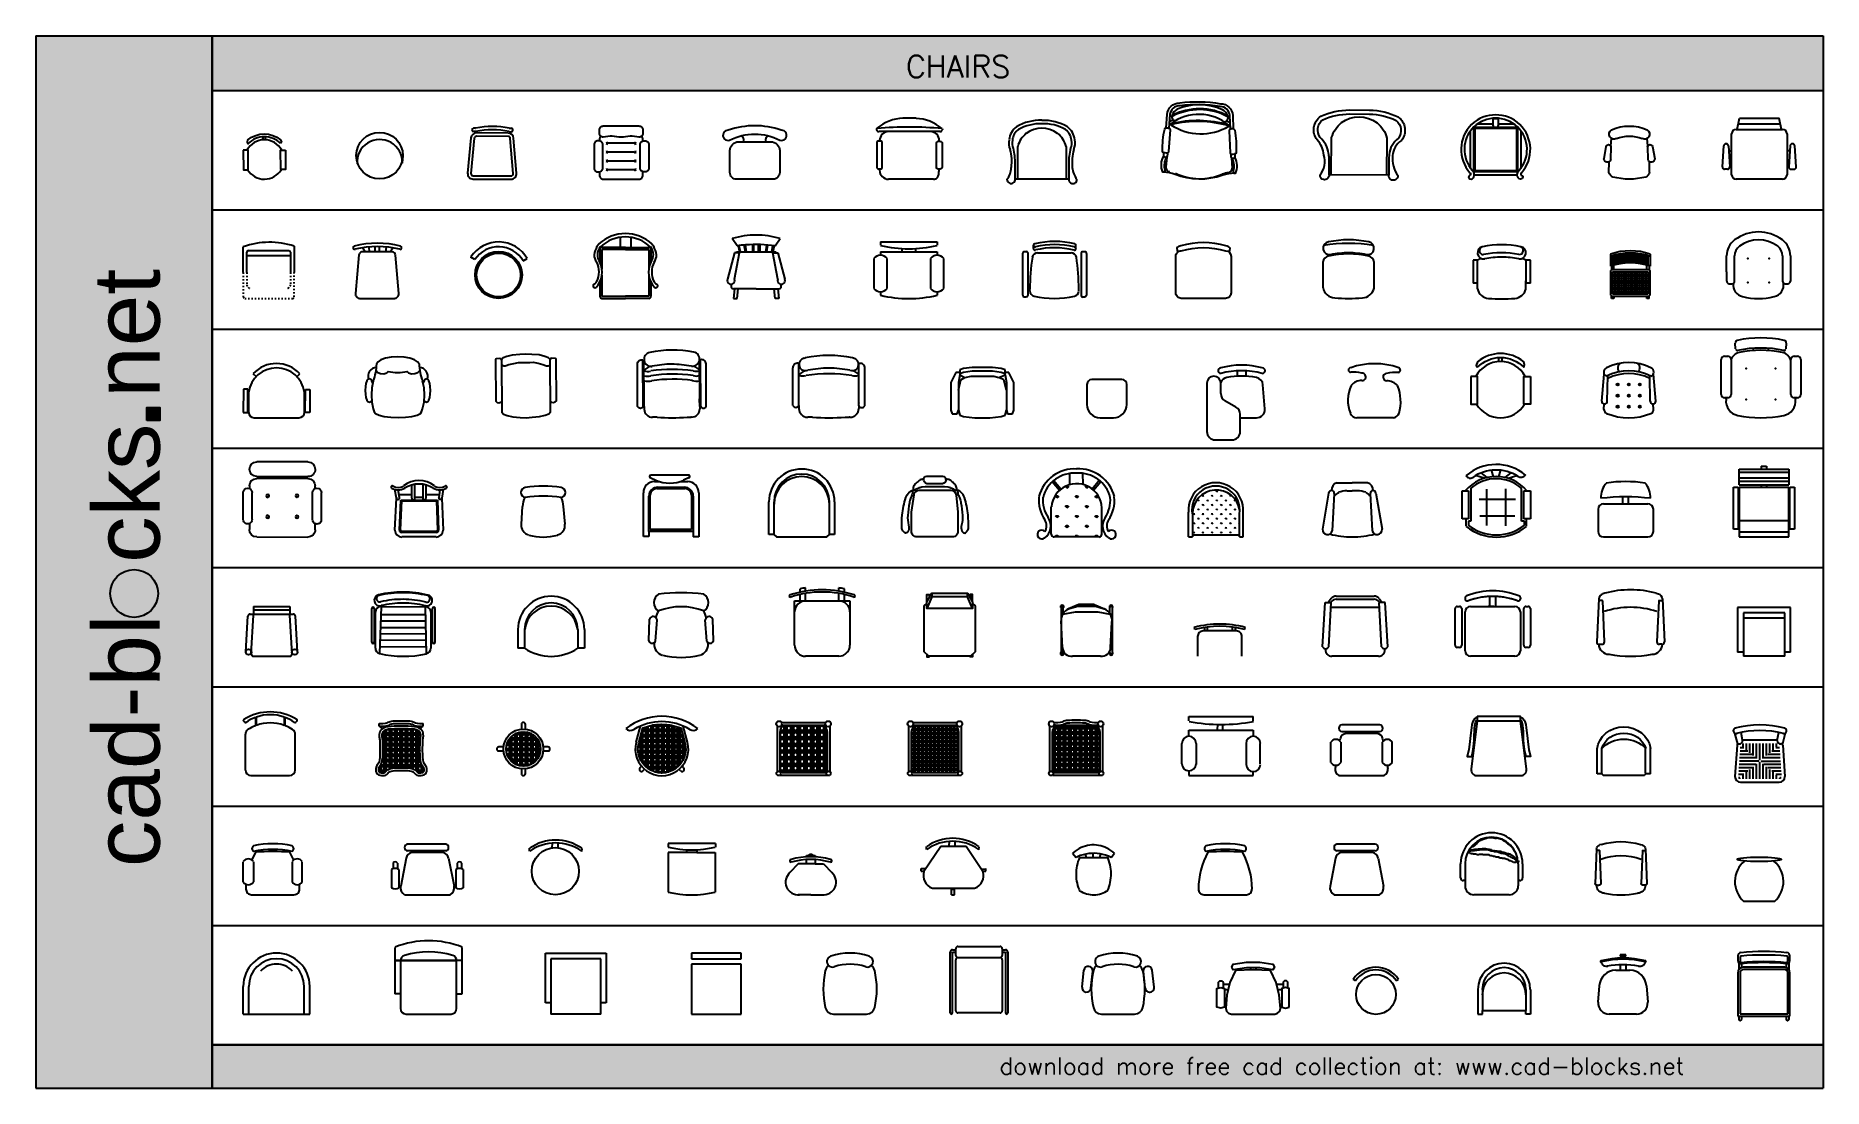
# Model space of a CAD drawing. Header units: millimetres. Extents: x 36213 to 52357, y 13387 to 22894.
import ezdxf

# ---------------------------------------------------------------- set-up
doc = ezdxf.new("R2010")
doc.units = ezdxf.units.MM
doc.linetypes.add('0', pattern=[0])
doc.linetypes.add('ACAD_ISO03W100', pattern=[30, 12, -18])
doc.layers.add('www.cad-blocks.net', color=7, linetype='Continuous')
doc.styles.get("Standard").update_dxf_attribs({"font": 'arial.ttf'})

# ---------------------------------------------------------------- blocks, each defined once
blk = doc.blocks.new('A$C526C70E2')
for p, q in [((0, 234), (0, 467)), ((32, 234), (32, 417)), ((32, 388), (426, 388)), ((47, 432), (411, 432)), ((426, 417), (426, 234)), ((461, 473), (461, 234))]:
    blk.add_line(p, q)
at = {"linetype": 'ACAD_ISO03W100'}
for p, q in [((0, 234), (0, 15)), ((32, 234), (32, 123)), ((426, 234), (426, 123)), ((461, 15), (461, 234)), ((15, 0), (446, 0))]:
    blk.add_line(p, q, dxfattribs=at)
for centre, radius, start, end in [((239, -213), 720, 72.0611, 109.3893), ((47, 417), 14.7, 90, 180), ((411, 417), 14.7, 0, 90)]:
    blk.add_arc(centre, radius, start, end)
for centre, radius, start, end in [((15, 15), 14.7, 180, 270), ((63, 123), 30.4, 180.7848, 256.5347), ((396, 123), 30.4, 283.4653, 359.2152), ((446, 15), 14.7, 270, 0)]:
    blk.add_arc(centre, radius, start, end, dxfattribs=at)
blk = doc.blocks.new('A$C309F5002')
for p, q in [((54, 393, 1920), (22, 44, 1920)), ((111, 420, 1920), (86, 457, 1920)), ((355, 420, 1920), (92, 420, 1920)), ((149, 420, 1920), (145, 464, 1920)), ((200, 420, 1920), (200, 467, 1920)), ((240, 420, 1920), (240, 467, 1920)), ((297, 420, 1920), (302, 463, 1920)), ((335, 420, 1920), (360, 456, 1920)), ((414, 43, 1920), (385, 392, 1920)), ((62, 0, 1920), (374, 0, 1920))]:
    blk.add_line(p, q)
for centre, radius, start, end in [((220, -382, 1920), 880, 76.1832, 103.7788), ((15, 457, 1920), 15, 105.3029, 282.2547), ((220, -382, 1920), 850, 76.1832, 103.7788), ((85, 389, 1920), 31.2, 78.3193, 173.8151), ((355, 390, 1920), 30, 4.7446, 90), ((423, 458, 1920), 15.4, 269.9166, 62.4498), ((62, 40, 1920), 40, 174.691, 270), ((374, 40, 1920), 40, 270, 4.7446)]:
    blk.add_arc(centre, radius, start, end)
blk = doc.blocks.new('A$C2872593E')
for p, q in [((35, 351), (0, 373)), ((471, 339), (508, 360))]:
    blk.add_line(p, q)
for radius in [212, 198]:
    blk.add_circle((250, 213), radius)
for centre, radius, start, end in [((250, 213), 298, 29.6321, 146.9853), ((1, 374), 0.85, 146.9853, 237.1495), ((1, 374), 0.85, 146.9853, 237.1495), ((250, 213), 255, 29.6321, 147.1495)]:
    blk.add_arc(centre, radius, start, end)
at = {"flags": 9}
for tag in ['ZSIZE', 'YSIZE', 'XSIZE']:
    blk.add_attdef(tag, (257, 228), '', height=0.5, rotation=178.4267, dxfattribs=at)
blk = doc.blocks.new('A$C6706195C')
for p, q in [((244, 553), (244, 461)), ((340, 553), (340, 461)), ((292, 461), (62, 461)), ((62, 461), (62, 326)), ((81, 442), (81, 264)), ((292, 442), (81, 442)), ((292, 461), (522, 461)), ((292, 442), (503, 442)), ((503, 442), (503, 264)), ((522, 461), (522, 326)), ((81, 211), (81, 19)), ((503, 211), (503, 19)), ((62, 149), (62, 19)), ((81, 19), (292, 19)), ((81, 0), (292, 0)), ((503, 19), (292, 19)), ((503, 0), (292, 0)), ((522, 149), (522, 19))]:
    blk.add_line(p, q)
for centre, radius, start, end in [((104, 436), 76.8, 132.359, 153.6301), ((292, 230), 355, 90, 132.359), ((292, 230), 326, 90, 134.0881), ((292, 230), 355, 47.641, 90), ((292, 230), 326, 45.9119, 90), ((480, 436), 76.8, 26.3699, 47.641), ((309, 335), 305, 153.6301, 168.7372), ((119, 394), 109, 179.6237, 217.875), ((-116, 238), 199, 315.9197, 26.5651), ((-145, 238), 199, 334.2819, 26.5651), ((148, 394), 109, 139.3917, 217.875), ((700, 238), 199, 153.4349, 224.0803), ((436, 394), 109, 322.125, 40.6083), ((729, 238), 199, 153.4349, 205.7181), ((275, 335), 305, 11.2628, 26.3699), ((465, 394), 109, 322.125, 0.3763), ((-16, 182), 58.4, 293.5177, 345.4593), ((600, 182), 58.4, 194.5407, 246.4823), ((17, 114), 17.4, 123.4405, 302.2218), ((17, 114), 17, 308.6177, 316.2007), ((81, 19), 19.2, 180, 270), ((503, 19), 19.2, 270, 0), ((567, 114), 17, 223.7993, 231.3823), ((567, 114), 17.4, 237.7782, 56.5595)]:
    blk.add_arc(centre, radius, start, end)
blk = doc.blocks.new('A$C35907F85')
at = {"linetype": 'Continuous'}
for p, q in [((82, 440), (42, 500)), ((212, 449), (212, 390)), ((222, 390), (222, 449)), ((262, 390), (262, 449)), ((272, 449), (272, 390)), ((402, 440), (442, 500)), ((62, 380), (2, 160)), ((102, 380), (62, 380)), ((62, 160), (102, 380)), ((77, 390), (75, 380)), ((77, 390), (406, 390)), ((92, 440), (102, 390)), ((112, 390), (101, 441)), ((152, 390), (142, 446)), ((162, 390), (154, 447)), ((322, 390), (330, 446)), ((332, 390), (341, 446)), ((372, 390), (382, 442)), ((392, 440), (382, 390)), ((382, 380), (422, 380)), ((422, 160), (382, 380)), ((408, 380), (406, 390)), ((422, 380), (482, 160)), ((34, 117), (32, 100)), ((62, 80), (52, 0)), ((242, 80), (52, 80)), ((52, 0), (82, 0)), ((82, 0), (92, 80)), ((242, 80), (432, 80)), ((402, 0), (392, 80)), ((432, 0), (402, 0)), ((422, 80), (432, 0)), ((452, 100), (449, 118))]:
    blk.add_line(p, q, dxfattribs=at)
for centre, radius, start, end in [((242, -152), 682, 72.9385, 107.0615), ((242, -835), 1285, 82.8473, 93.9221), ((242, -835), 1285, 93.9221, 97.1527), ((32, 150), 31.6, 161.5651, 18.435), ((452, 150), 31.6, 161.5651, 18.435), ((52, 100), 20, 180, 270), ((432, 100), 20, 270, 0)]:
    blk.add_arc(centre, radius, start, end, dxfattribs=at)
blk = doc.blocks.new('A$C55AF7360')
at = {"linetype": 'Continuous'}
for p, q in [((40, 340), (40, 320)), ((40, 340), (380, 340)), ((380, 340), (380, 320)), ((0, 240), (0, 60)), ((40, 280), (40, 260)), ((40, 280), (380, 280)), ((80, 60), (80, 240)), ((170, 280), (170, 301)), ((250, 300), (250, 280)), ((340, 240), (340, 60)), ((380, 280), (380, 260)), ((420, 60), (420, 240)), ((40, 40), (40, 20)), ((380, 40), (380, 20))]:
    blk.add_line(p, q, dxfattribs=at)
for centre, radius, start, end in [((40, 210), 50, 36.8699, 143.1301), ((210, 1032), 733, 256.5803, 283.4197), ((380, 210), 50, 36.8699, 143.1301), ((40, 90), 50, 216.8699, 323.1301), ((210, 732), 733, 256.5803, 283.4197), ((380, 90), 50, 216.8699, 323.1301)]:
    blk.add_arc(centre, radius, start, end, dxfattribs=at)
blk = doc.blocks.new('A$C4F915589')
at = {"linetype": 'ByBlock'}
for p, q in [((0, 272), (0, 19)), ((10, 282), (23, 282)), ((32, 272), (32, 18)), ((65, 300), (65, 320)), ((90, 275), (293, 275)), ((321, 300), (321, 319)), ((352, 271), (352, 18)), ((375, 281), (362, 281)), ((384, 271), (384, 18)), ((10, 9), (22, 9)), ((44, 45), (44, 56)), ((338, 45), (338, 56)), ((374, 8), (362, 8))]:
    blk.add_line(p, q, dxfattribs=at)
for centre, radius, start, end in [((75, 320), 9.6, 103.3158, 283.3158), ((193, -177), 520, 76.4891, 103.3158), ((193, -177), 501, 76.4891, 103.3158), ((312, 319), 9.6, 256.4891, 76.4891), ((10, 272), 9.6, 89.9025, 179.9025), ((23, 272), 9.6, 359.9025, 89.9025), ((1324, 54), 1280, 171.2822, 179.9025), ((90, 243), 32, 89.9025, 171.2822), ((75, 300), 9.6, 179.9025, 283.3158), ((193, -196), 501, 76.4891, 103.3158), ((292, 243), 32, 8.5227, 89.9025), ((312, 300), 9.6, 256.4891, 359.9025), ((-942, 58), 1280, 359.9025, 8.5227), ((362, 271), 9.6, 89.9025, 179.9025), ((375, 271), 9.6, 359.9025, 89.9025), ((10, 19), 9.6, 179.9025, 269.9025), ((22, 19), 9.6, 269.9025, 359.9025), ((76, 45), 32, 179.9025, 257.3305), ((193, 566), 566, 257.3305, 282.2483), ((306, 44), 32, 282.2483, 359.9025), ((362, 18), 9.6, 179.9025, 269.9025), ((374, 18), 9.6, 269.9025, 359.9025)]:
    blk.add_arc(centre, radius, start, end, dxfattribs=at)
blk = doc.blocks.new('CH8')
for p, q in [((-277, 491), (-277, 495)), ((-222, 539), (-214, 541)), ((223, 538), (214, 541)), ((277, 490), (277, 493)), ((-325, 111), (-325, 450)), ((-271, 184), (-271, 484)), ((270, 183), (270, 483)), ((325, 109), (325, 448)), ((-271, 110), (-271, 183)), ((270, 109), (270, 182)), ((-271, 110), (-271, 85)), ((-147, 5), (-191, 5)), ((147, 5), (183, 5)), ((190, 5), (183, 5)), ((270, 109), (270, 85))]:
    blk.add_line(p, q)
for centre, radius, start, end in [((-284, 452), 41.1, 80.5486, 182.656), ((-279, 484), 7.74, 358.7911, 79.0613), ((278, 483), 7.74, 100.9387, 181.2089), ((283, 450), 41.1, 357.344, 99.4514), ((-236, 499), 121, 254.4448, 284.1249), ((2, -1078), 1475, 81.969, 98.031), ((240, 499), 121, 254.4448, 284.1249), ((-298, 123), 29.7, 204.4793, 335.7125), ((-298, 123), 29.7, 24.0272, 26.2628), ((-191, 85), 80, 180, 270), ((190, 85), 80, 270, 0), ((297, 121), 29.7, 153.7372, 155.9728), ((297, 121), 29.7, 204.2875, 335.5207)]:
    blk.add_arc(centre, radius, start, end)
at = {"linetype": 'Continuous'}
for centre, radius, start, end in [((-213, 482), 57.5, 99.8988, 279.7522), ((0, -475), 1038, 78.0899, 101.9101), ((213, 482), 56.4, 260.2478, 80.1012), ((-185, 318), 110, 92.8235, 140.6864), ((23, -684), 1133, 91.1567, 100.8714), ((-23, -684), 1133, 79.1286, 88.8433), ((185, 318), 110, 39.7271, 87.1765), ((0, 2068), 2068, 265.9234, 274.0766)]:
    blk.add_arc(centre, radius, start, end, dxfattribs=at)
blk = doc.blocks.new('CH1')
for points in [[(235, 415), (241, 453, 0.233122), (203, 475, 0.144891), (-203, 475, 0.233122), (-240, 453), (-235, 415)], [(250, 50, -0.414214), (200, 0), (-200, 0, -0.414214), (-250, 50), (-250, 380, -0.414814), (-200, 430, -0.146801), (200, 430, -0.413967), (250, 380), (250, 50)]]:
    blk.add_lwpolyline(points, format="xyb")
blk = doc.blocks.new('CH2')
for p, q in [((-230, 172), (-230, 333)), ((230, 171), (230, 333)), ((-230, 94), (-230, 172)), ((230, 92), (230, 171))]:
    blk.add_line(p, q)
at = {"linetype": 'Continuous'}
blk.add_lwpolyline([(162, 395, 0.042414), (0, 412, 0.042414), (-162, 395, 0.042414)], format="xyb", dxfattribs=at)
for centre, radius, start, end in [((-172, 453), 58.3, 99.8988, 279.7522), ((0, -353), 882, 78.0899, 101.9101), ((172, 453), 58.3, 260.2478, 80.1012), ((-117, 121), 117, 193.2566, 265.9234), ((0, 1758), 1758, 265.9234, 274.0766), ((117, 121), 117, 274.0766, 345.8334)]:
    blk.add_arc(centre, radius, start, end, dxfattribs=at)
for centre, radius, start, end in [((0, -753), 1250, 79.6211, 100.3789), ((-173, 324), 58, 100.0307, 171.6517), ((0, -421), 823, 77.1708, 102.8292), ((172, 324), 58, 8.3483, 79.9693)]:
    blk.add_arc(centre, radius, start, end)
blk = doc.blocks.new('CH9')
for p, q in [((-25, 374.27655), (-25, 424.1566)), ((50, 424.1566), (50, 374.27655)), ((-300, 312.5), (-300, -125)), ((-175, 218.5242), (-175, 312.5)), ((222.63445, 80.752225), (206.0543, 296.294075)), ((-37.789575, 96.59405), (-137.210425, 153.40595)), ((0, -125), (0, 31.4758)), ((0, 0), (147.85535, 0)), ((-225, -200), (-75, -200))]:
    blk.add_line(p, q)
for centre, radius, start, end in [((-237.5, 312.5), 62.5, 0, 180), ((-175, 425), 25, 90, 270), ((-106.275225, 290.54185), 75, 101.694514, 157.184928), ((12.5, -236.488575), 711.6339, 74.723455, 105.276545), ((12.5, -286.488575), 711.6339, 74.723455, 105.276545), ((12.5, -434.618575), 809.7639, 80.476495, 99.523505), ((131.275225, 290.54185), 75, 4.398705, 78.305486), ((200, 425), 25, 270, 90), ((-100, 218.5242), 75, 180, 240.255119), ((-75, 31.4758), 75, 0, 60.255119), ((147.85535, 75), 75, 270, 4.398705), ((-225, -125), 75, 180, 270), ((-75, -125), 75, 270, 0)]:
    blk.add_arc(centre, radius, start, end)
blk = doc.blocks.new('2IAC2A')
at = {"color": 0}
for p, q in [((319, 633), (319, 680)), ((355, 633), (355, 680))]:
    blk.add_line(p, q, dxfattribs=at)
blk.add_lwpolyline([(76, 570, -0.423227), (599, 570), (607, 596), (599, 631, 0.361278), (76, 631), (60, 591)], format="xyb", close=True, dxfattribs=at)
for points in [[(0, 465), (0, 153), (76, 153), (76, 465)], [(675, 465), (675, 153), (599, 153), (599, 465)]]:
    blk.add_lwpolyline(points, close=True, dxfattribs=at)
for start, end in [(28.0535, 151.9465), (211.0762, 328.9238)]:
    blk.add_arc((337, 317), 317, start, end, dxfattribs=at)
at = {"flags": 9}
for tag in ['XSIZE', 'YSIZE']:
    blk.add_attdef(tag, (0, 0), '', height=300, dxfattribs=at)
blk = doc.blocks.new('CH4')
for p, q in [((-181, 370), (-210, 398)), ((183, 370), (211, 397)), ((-299, 257), (-300, 47)), ((-259, 257), (-299, 257)), ((-260, 47), (-259, 257)), ((-252, 230), (-252, 50)), ((253, 116), (253, 230)), ((260, 46), (261, 256)), ((261, 256), (301, 256)), ((301, 256), (300, 46)), ((-300, 47), (-260, 47)), ((-203, 0), (203, 0)), ((253, 50), (253, 116)), ((300, 46), (260, 46))]:
    blk.add_line(p, q)
for centre, radius, start, end in [((0, 204), 286, 42.5533, 137.2265), ((0, 195), 255, 7.7698, 172.01), ((-202, 50), 50, 179.8899, 269.8899), ((203, 50), 50, 269.8899, 359.8899)]:
    blk.add_arc(centre, radius, start, end)
blk = doc.blocks.new('CH3')
for p, q in [((-259, 349), (-259, 141)), ((-218, 349), (-259, 349)), ((-218, 142), (-218, 349)), ((259, 350), (218, 350)), ((218, 350), (218, 142)), ((259, 142), (259, 350)), ((-218, 89), (-218, 163)), ((218, 87), (218, 162))]:
    blk.add_line(p, q)
at = {"linetype": 'Continuous'}
for p, q in [((-218, 141), (-259, 141)), ((259, 142), (218, 142))]:
    blk.add_line(p, q, dxfattribs=at)
for centre, radius, start, end in [((0, -348), 836, 78.0899, 101.9101), ((-163, 416), 55.3, 99.8988, 279.7522), ((-166, 436), 35.2, 94.9128, 274.9128), ((-4, -349), 766, 78.0112, 101.9888), ((18, -535), 913, 91.1567, 100.8714), ((-18, -535), 913, 79.1286, 88.8433), ((163, 416), 55.3, 260.2478, 80.1012), ((159, 437), 36.2, 265.0872, 70.3213), ((-111, 115), 111, 193.2566, 265.9234), ((0, 1666), 1666, 265.9234, 274.0766), ((111, 115), 111, 274.0766, 345.8334)]:
    blk.add_arc(centre, radius, start, end, dxfattribs=at)
for centre, start, end in [((-181, 309), 90.7226, 132.8382), ((180, 309), 47.1618, 87.5717)]:
    blk.add_arc(centre, 54.9, start, end)
blk = doc.blocks.new('CH5')
for points in [[(158, 483), (142, 502), (117, 520), (73, 533), (23, 542), (-36, 545), (-95, 542), (-145, 533), (-189, 520), (-214, 502), (-227, 483)], [(-261, 308), (-270, 330), (-280, 342), (-292, 348), (-305, 342), (-314, 330), (-323, 305), (-327, 277), (-330, 242), (-327, 208), (-323, 180), (-314, 155), (-305, 142), (-292, 136), (-280, 142), (-270, 152)], [(-258, 327), (-270, 267), (-273, 202), (-270, 136), (-258, 77), (-248, 48), (-236, 33), (-205, 20), (-158, 8), (-98, 2), (-33, -2), (33, 2), (92, 8), (139, 20), (170, 33), (180, 48), (189, 77), (202, 136), (205, 202), (202, 267), (189, 327)], [(202, 152), (211, 142), (223, 136), (236, 142), (245, 155), (255, 180), (258, 208), (261, 242), (258, 277), (255, 305), (245, 330), (236, 342), (223, 348), (211, 342), (202, 330), (192, 308)]]:
    blk.add_lwpolyline(points)
blk.add_lwpolyline([(-230, 423), (-217, 405), (-192, 395), (-161, 392), (-133, 402), (-122, 414, 0.105104), (50, 414), (61, 402), (89, 392), (120, 395), (145, 405), (161, 420)], format="xyb")
for centre, radius, start, end in [((-223, 370), 81.2, 94, 198), ((-623, 483), 397, 337, 0), ((558, 483), 400, 180, 203), ((155, 370), 81.2, 342, 86)]:
    blk.add_arc(centre, radius, start, end)
blk = doc.blocks.new('CH6')
for points in [[(-252, 531), (-264, 534), (-299, 531), (-305, 522), (-302, 147), (-290, 137), (-274, 134), (-256, 138), (-246, 147)], [(189, 525), (176, 540), (142, 552), (92, 565), (23, 570), (-30, 573), (-30, 573), (-30, 573), (-83, 570), (-152, 563), (-202, 550), (-236, 538), (-249, 522), (-252, 531)], [(-249, 522), (-246, 47), (-233, 31), (-199, 19), (-148, 7), (-80, 1), (-27, -2), (27, 2), (95, 8), (145, 21), (179, 34), (192, 50), (189, 525)], [(-248, 475), (-239, 469), (-229, 466), (-217, 466), (-208, 469), (-183, 479), (-139, 488), (-95, 498), (-64, 498), (-30, 498), (5, 498), (36, 499), (80, 490), (124, 480), (149, 471), (158, 468), (171, 468), (180, 471), (189, 478)], [(191, 150), (201, 140), (219, 137), (235, 141), (248, 150), (245, 525), (239, 534), (205, 537), (192, 534), (189, 525)]]:
    blk.add_lwpolyline(points)
blk = doc.blocks.new('SEAT1')
for p, q in [((-231, 0), (231, 0)), ((-297, -66), (-297, -66)), ((231, -132), (-231, -132)), ((-231, -150), (231, -150)), ((297, -66), (297, -66)), ((-353, -521), (-353, -277)), ((-297, -241), (-297, -216)), ((-273, -521), (-273, -277)), ((273, -521), (273, -277)), ((297, -216), (297, -241)), ((353, -521), (353, -277)), ((-299, -561), (-299, -558)), ((-297, -612), (-297, -558)), ((-292, -587), (-292, -587)), ((292, -587), (292, -587)), ((297, -558), (297, -612)), ((231, -678), (-231, -678))]:
    blk.add_line(p, q)
for centre in [(-132, -307), (132, -307), (-132, -495), (132, -495)]:
    blk.add_circle(centre, 13.2)
for centre, radius, start, end in [((-231, -66), 66, 90, 180), ((231, -66), 66, 0, 90), ((-231, -66), 66, 180, 270), ((-231, -216), 66, 90, 180), ((231, -66), 66, 270, 0), ((231, -216), 66, 0, 90), ((-313, -277), 39.6, 0, 180), ((313, -277), 39.6, 0, 180), ((-313, -521), 39.6, 180, 0), ((-231, -612), 66, 180, 270), ((231, -612), 66, 270, 0), ((313, -521), 39.6, 180, 0)]:
    blk.add_arc(centre, radius, start, end)
blk = doc.blocks.new('CH7')
for p, q in [((-261, 101), (-263, 522)), ((-252, 169), (-254, 516)), ((250, 171), (248, 518)), ((259, 103), (257, 523)), ((-251, 101), (-252, 168)), ((250, 102), (249, 170)), ((-251, 101), (-251, 78)), ((-136, 4), (-177, 4)), ((136, 6), (169, 6)), ((176, 6), (169, 6)), ((250, 103), (250, 80))]:
    blk.add_line(p, q)
for points in [[(-261, 101, -0.644661), (-311, 101), (-313, 484, -0.527133), (-263, 522)], [(259, 103, 0.644661), (309, 103), (307, 486, 0.527133), (257, 523)]]:
    blk.add_lwpolyline(points, format="xyb")
at = {"linetype": 'Continuous'}
for centre, radius, start, end in [((-190, 527), 63.6, 100.2071, 280.0605), ((2, -350), 961, 78.3982, 102.2184), ((24, -564), 1049, 91.465, 101.1797), ((-18, -565), 1049, 79.4369, 89.1516), ((185, 530), 63.6, 260.5561, 80.4095), ((-174, 363), 102, 93.1318, 140.9947), ((170, 365), 102, 40.0354, 87.4848), ((-10, 1915), 1915, 266.2317, 274.3849)]:
    blk.add_arc(centre, radius, start, end, dxfattribs=at)
for centre, radius, start, end in [((-222, 530), 112, 253.6429, 284.4332), ((-221, 487), 112, 253.6429, 284.4332), ((-221, 487), 158, 258.6001, 284.4332), ((7, -929), 1366, 82.2773, 98.3393), ((7, -972), 1366, 82.2773, 98.3393), ((7, -972), 1320, 82.2773, 98.3393), ((220, 489), 158, 254.7531, 280.4859), ((220, 533), 112, 254.7531, 284.4332), ((220, 489), 112, 254.7531, 284.4332), ((-276, 112), 27.5, 24.3355, 26.5711), ((-177, 78), 74.1, 180.3083, 270.3083), ((176, 80), 74.1, 270.3083, 0.3083)]:
    blk.add_arc(centre, radius, start, end)
blk = doc.blocks.new('A$C5E3A1E56')
at = {"linetype": 'ByBlock'}
blk.add_line((633, 192), (638, 98), dxfattribs=at)
for points in [[(18, 63, -0.09627), (12, 63, -0.231998), (21, 209, -0.057846), (21, 213, -0.067295), (22, 239, -0.357831), (9, 253, -0.055159), (29, 452, -0.311689), (42, 464), (51, 585, -0.395806), (165, 689, -0.075688), (533, 682, -0.395806), (644, 575), (649, 454, -0.319527), (662, 442, -0.055159), (675, 242, -0.365681), (662, 228, -0.067132), (662, 202, -0.057846), (661, 198, -0.231998), (665, 52, -0.09627), (659, 53, 0.080776), (553, 35, -0.179559), (124, 42, 0.080776)], [(86, 491, 0.289446), (608, 479, 0.341759), (609, 488, 0.350145), (84, 499, 0.334274)]]:
    blk.add_lwpolyline(points, format="xyb", close=True, dxfattribs=at)
for points in [[(623, 452), (617, 574, 0.401727), (531, 656, 0.076519), (167, 662, 0.401727), (77, 583), (68, 462)], [(597, 572, 0.201603), (551, 627, 0.212841), (142, 632, 0.207444), (96, 575)], [(42, 464, -0.051469), (45, 464, -0.004437), (65, 462, -0.408881), (78, 446), (64, 249, -0.429308), (47, 235)], [(649, 454, 0.044325), (647, 454, 0.004437), (626, 453, 0.408881), (612, 437), (620, 239, 0.429308), (636, 225)], [(44, 198, 0.180592), (29, 83, -0.468731), (18, 63, -0.231998)], [(55, 236, -0.051085), (52, 210, -0.179863), (46, 198, -0.204915), (29, 199, -0.20387), (21, 209, -0.067295)], [(21, 209, -0.000267), (21, 209, -0.232279)], [(47, 235, -0.005641), (22, 239, -0.006942), (22, 239, -0.055159)], [(49, 202), (41, 108, 0.382019), (72, 68)], [(636, 225, 0.005641), (662, 228, 0.365681)], [(638, 188, -0.180592), (649, 73, 0.468731), (659, 53, 0.231998)]]:
    blk.add_lwpolyline(points, format="xyb", dxfattribs=at)
blk.add_lwpolyline([(661, 198, -0.20387), (653, 188, -0.204915), (636, 189, -0.179863), (631, 201, -0.051085), (629, 226, -1.971869)], format="xyb")
for centre, radius, start, end in [((126, 450), 86.2, 102.5944, 128.5727), ((327, -480), 1009, 73.7864, 103.9412), ((327, -481), 1002, 73.6757, 103.943), ((344, 95), 541, 61.394, 117.8018), ((344, 94), 534, 60.8968, 118.206), ((136, 568), 44.4, 173.6428, 255.125), ((559, 561), 44.4, 281.2436, 10.8821), ((564, 442), 86.2, 49.517, 75.4953), ((346, 517), 513, 244.7563, 293.3333), ((660, -283), 346, 99.0057, 108.6429), ((600, 97), 37.5, 279.0057, 2.6369)]:
    blk.add_arc(centre, radius, start, end, dxfattribs=at)
blk = doc.blocks.new('A$C458208DB')
for p, q in [((315, 345), (45, 345)), ((0, 300), (0, 120)), ((360, 120), (360, 300)), ((120, 0), (240, 0))]:
    blk.add_line(p, q)
for centre, radius, start, end in [((45, 300), 45, 90, 180), ((315, 300), 45, 0, 90), ((120, 120), 120, 180, 270), ((240, 120), 120, 270, 0)]:
    blk.add_arc(centre, radius, start, end)
blk = doc.blocks.new('A$C33E72657')
blk.add_line((412, 0), (81, 0))
for centre, radius, start, end in [((242, -177), 665, 70.9764, 109.0236), ((25, 431), 20.1, 90.8514, 269.1486), ((51, 141), 271, 74.2404, 95.492), ((119, 226), 110, 86.6032, 143.7767), ((128, 369), 33.6, 266.6032, 95.3075), ((352, 368), 33.7, 98.4614, 269.1706), ((469, -418), 828, 90.7738, 98.4614), ((349, 199), 135, 42.5599, 89.1706), ((452, 431), 21.6, 285.3522, 71.5499), ((311, 155), 311, 154.2524, 201.6547), ((93, 146), 384, 344.1172, 22.0463), ((81, 64), 63.7, 201.6547, 270), ((407, 57), 57.1, 274.71, 344.1172)]:
    blk.add_arc(centre, radius, start, end)
blk = doc.blocks.new('A$C4D1F0BC3')
for p, q in [((366, 553), (248, 556)), ((579, 428), (29, 442)), ((33, 362), (32, 355)), ((570, 347), (570, 341)), ((598, 455), (601, 442)), ((26, 105), (25, 93)), ((511, 0), (104, 10))]:
    blk.add_line(p, q)
at = {"linetype": 'Continuous'}
for points in [[(15, 105), (34, 104, 0.414214), (50, 120), (56, 339, 0.414214), (41, 355), (22, 355, 0.414214), (6, 340), (0, 121, 0.414214)], [(574, 90), (555, 90, -0.414214), (540, 107), (546, 326, -0.414214), (562, 341), (581, 340, -0.414214), (596, 324), (590, 105, -0.414214)]]:
    blk.add_lwpolyline(points, format="xyb", close=True, dxfattribs=at)
for centre, radius, start, end in [((249, 179), 377, 90.2252, 129.1866), ((344, 176), 377, 47.7335, 86.6949), ((18, 462), 12, 129.1866, 201.13), ((29, 466), 23.9, 201.13, 268.46), ((218, -2766), 3243, 83.2623, 93.6577), ((113, 359), 80.7, 88.46, 178.46), ((490, 349), 80.7, 358.46, 88.46), ((579, 452), 23.9, 268.46, 335.79), ((106, 90), 80.7, 178.46, 268.46), ((517, 38), 38, 260.9693, 352.7049), ((-475, 234), 1050, 348.9579, 352.1287)]:
    blk.add_arc(centre, radius, start, end)
blk = doc.blocks.new('A$C28FC2AE5')
for p, q in [((179, 356), (179, 383)), ((200, 356), (200, 383))]:
    blk.add_line(p, q)
blk.add_lwpolyline([(337, 322, 0.423227), (43, 320), (38, 335), (42, 355, -0.361278), (337, 356), (346, 333)], format="xyb", close=True)
for points in [[(0, 261), (1, 85), (44, 85), (43, 261)], [(380, 263), (381, 87), (338, 87), (337, 263)]]:
    blk.add_lwpolyline(points, close=True)
for start, end in [(28.3173, 152.2104), (211.3401, 329.1877)]:
    blk.add_arc((191, 178), 178, start, end)
blk = doc.blocks.new('A$C57115741')
for p, q in [((33, 376), (0, 59)), ((63, 373), (30, 56)), ((43, 449), (43, 449)), ((73, 464), (58, 464)), ((77, 433), (58, 434)), ((368, 387), (83, 391)), ((368, 417), (84, 421)), ((378, 429), (397, 429)), ((383, 460), (398, 460)), ((411, 51), (388, 368)), ((412, 444), (412, 445)), ((441, 53), (417, 371)), ((49, 4), (391, 0)), ((50, 34), (391, 30))]:
    blk.add_line(p, q)
for centre, radius, start, end in [((83, 371), 50, 89.2702, 174.5105), ((58, 449), 15, 89.2702, 179.2702), ((58, 449), 15, 179.2702, 269.2702), ((83, 371), 20, 89.2702, 174.5105), ((73, 479), 15, 269.2702, 281.2678), ((73, 479), 15, 269.2702, 281.2678), ((219, -253), 731, 77.2726, 101.2678), ((219, -253), 701, 76.8877, 101.6527), ((368, 367), 50, 3.8345, 89.2702), ((368, 367), 20, 3.8345, 89.2702), ((383, 475), 15, 257.2726, 269.2702), ((397, 444), 15, 269.2702, 359.2702), ((397, 445), 15, 359.2702, 89.2702), ((50, 54), 50, 174.5105, 269.2702), ((50, 54), 20, 174.5105, 269.2702), ((392, 50), 50, 269.2702, 3.8345), ((392, 50), 20, 269.2702, 3.8345)]:
    blk.add_arc(centre, radius, start, end)
blk = doc.blocks.new('A$C31080000')
for p, q in [((364, 324), (125, 324)), ((364, 244), (125, 244)), ((364, 164), (125, 164)), ((364, 84), (125, 84))]:
    blk.add_line(p, q)
at = {"linetype": 'Continuous'}
blk.add_line((442, 36), (442, 67), dxfattribs=at)
for points in [[(79, 312, 0.414214), (43, 347), (36, 347, 0.414214), (0, 312), (0, 101, 0.414214), (36, 65), (43, 65, 0.414214), (79, 101)], [(417, 312, -0.414214), (452, 347), (460, 347, -0.414214), (496, 312), (496, 101, -0.414214), (460, 65), (452, 65, -0.414214), (417, 101)]]:
    blk.add_lwpolyline(points, format="xyb", close=True)
for points in [[(49, 445, -0.414214), (84, 481), (406, 481, -0.414214), (442, 445), (442, 415, -0.414214), (406, 379)], [(406, 379, 0.055299), (325, 389, -0.118462), (165, 389, 0.055299), (84, 379, -0.414214), (49, 415), (49, 445, -0.414214)], [(63, 387, 0.236068), (49, 358), (49, 348)], [(442, 346), (442, 358, 0.236068), (428, 387)], [(49, 65), (49, 36, 0.414214), (84, 0), (406, 0, 0.414214), (442, 36)]]:
    blk.add_lwpolyline(points, format="xyb")
for centre, start, end in [((125, 338), 180, 270), ((125, 311), 90, 180), ((364, 338), 270, 0), ((364, 311), 0, 90), ((125, 258), 180, 270), ((125, 231), 90, 180), ((125, 178), 180, 270), ((125, 151), 90, 180), ((364, 258), 270, 0), ((364, 231), 0, 90), ((364, 178), 270, 0), ((364, 151), 0, 90), ((125, 98), 180, 270), ((125, 71), 90, 180), ((364, 98), 270, 0), ((364, 71), 0, 90)]:
    blk.add_arc(centre, 13.6, start, end)
blk = doc.blocks.new('A$C36801C69')
for points in [[(515, 352, 1.204775), (527, 442, 0.170973), (49, 442, 1.204775), (61, 352, -0.246332)], [(433, 338, -0.414214), (513, 258), (513, 60, -0.414214), (453, 0), (123, 0, -0.414214), (63, 60), (63, 258, -0.414214), (143, 338)]]:
    blk.add_lwpolyline(points, format="xyb", close=True)
for centre, start, end in [((148, 354), 338.0338, 65.3821), ((427, 354), 114.6179, 201.9662)]:
    blk.add_arc(centre, 42.1, start, end)
blk = doc.blocks.new('A$C14EC108F')
for p, q in [((97, 45), (100, 340)), ((538, 336), (535, 40)), ((73, 45), (75, 185)), ((560, 179), (559, 40)), ((559, 40), (73, 45))]:
    blk.add_line(p, q)
for centre, radius, start, end in [((189, 383), 167, 125.603, 173.235), ((189, 383), 137, 126.1572, 173.9639), ((302, 147), 428, 87.5784, 119.5371), ((303, 143), 401, 87.6066, 119.1583), ((317, 269), 235, 52.4226, 126.3791), ((331, 144), 430, 59.3151, 91.4998), ((330, 141), 403, 59.6984, 91.4891), ((450, 380), 137, 4.8378, 52.6445), ((450, 380), 167, 5.5667, 53.1987), ((155, 371), 136, 166.8102, 205.1279), ((155, 371), 106, 165.8903, 206.6822), ((-425, 204), 500, 357.7852, 13.9067), ((332, 272), 242, 129.5979, 163.6721), ((323, 281), 222, 14.2839, 51.8736), ((484, 368), 106, 332.1195, 12.9114), ((484, 368), 136, 333.6738, 11.9915), ((-384, 211), 429, 352.0358, 13.8971), ((1060, 188), 500, 164.895, 181.0165), ((1112, 178), 523, 165.6815, 183.5987), ((-127, 153), 167, 319.4595, 359.4009), ((37, 43), 36.8, 177.0363, 4.084), ((595, 37), 36.8, 174.7177, 1.7654), ((833, 177), 245, 187.3347, 214.5877)]:
    blk.add_arc(centre, radius, start, end)
blk = doc.blocks.new('A$C006A1356')
blk.add_lwpolyline([(139, 49, -1.063474), (57, 48, 0.263984), (92, 228, 0.16326), (31, 364, -0.428242), (64, 578, -0.10714), (324, 635), (504, 634, -0.10714), (763, 572, -0.428242), (792, 358, 0.237282), (713, 223, 0.177013), (760, 42, -1.063474), (678, 45)], format="xyb", close=True)
for points in [[(139, 49), (140, 204, 0.019515), (135, 244, 0.167194), (59, 387, -0.416735), (82, 547, -0.105594), (324, 599), (503, 598, -0.105594), (744, 541, -0.416735), (765, 381, 0.203317), (681, 231), (679, 199), (678, 45)], [(159, 49), (162, 386, -0.149782), (250, 521, -0.334384), (572, 518, -0.165503), (662, 381), (659, 45)]]:
    blk.add_lwpolyline(points, format="xyb")
blk = doc.blocks.new('A$C207E65D2')
at = {"linetype": 'ByBlock'}
for p, q in [((287, 498), (148, 498)), ((338, 544), (287, 544)), ((287, 544), (287, 488)), ((338, 488), (338, 544)), ((477, 498), (338, 498)), ((83, 432), (83, 103)), ((513, 468), (113, 468)), ((113, 468), (113, 68)), ((503, 458), (123, 458)), ((123, 458), (123, 78)), ((307, 468), (318, 468)), ((503, 78), (503, 458)), ((513, 68), (513, 468)), ((543, 103), (543, 432)), ((113, 68), (513, 68)), ((120, 38), (506, 38)), ((123, 78), (503, 78))]:
    blk.add_line(p, q, dxfattribs=at)
for centre, radius, start, end in [((313, 268), 313, 317.9416, 222.0584), ((313, 268), 283, 317.9416, 222.0584), ((307, 488), 20, 180, 270), ((318, 488), 20, 270, 0)]:
    blk.add_arc(centre, radius, start, end, dxfattribs=at)
for points in [[(81, 58), (86, 41), (69, 24), (80, 2), (116, 22), (114, 61), (103, 78)], [(545, 58), (540, 41), (557, 24), (546, 2), (510, 22), (512, 61), (523, 78)]]:
    blk.add_spline(points, degree=3, dxfattribs=at)
blk = doc.blocks.new('A$C4CB105D5')
at = {"linetype": 'ByBlock'}
for p, q in [((46, 409), (0, 318)), ((80, 409), (46, 409)), ((80, 387), (68, 318)), ((68, 250), (91, 341)), ((114, 444), (80, 432)), ((80, 432), (80, 409)), ((114, 409), (80, 398)), ((80, 409), (80, 387)), ((80, 387), (125, 364)), ((91, 341), (125, 364)), ((193, 455), (114, 444)), ((193, 421), (114, 409)), ((125, 364), (182, 375)), ((182, 375), (387, 375)), ((375, 455), (193, 455)), ((375, 421), (193, 421)), ((455, 444), (375, 455)), ((455, 409), (375, 421)), ((387, 375), (432, 364)), ((432, 364), (489, 387)), ((478, 341), (432, 364)), ((489, 432), (455, 444)), ((489, 398), (455, 409)), ((501, 250), (478, 341)), ((489, 409), (489, 432)), ((489, 387), (489, 409)), ((523, 409), (489, 409)), ((489, 387), (501, 318)), ((569, 318), (523, 409)), ((0, 318), (0, 68)), ((68, 318), (68, 68)), ((501, 318), (501, 68)), ((569, 68), (569, 318)), ((0, 68), (11, 34)), ((11, 34), (57, 34)), ((57, 34), (68, 68)), ((68, 68), (80, 23)), ((80, 23), (114, 11)), ((114, 11), (216, 0)), ((353, 0), (455, 11)), ((455, 11), (489, 23)), ((489, 23), (501, 68)), ((501, 68), (512, 34)), ((512, 34), (557, 34)), ((557, 34), (569, 68)), ((216, 0), (353, 0))]:
    blk.add_line(p, q, dxfattribs=at)
blk = doc.blocks.new('A$C3A41674A')
at = {"linetype": 'ByBlock'}
for p, q in [((5, 115), (16, 276)), ((399, 115), (384, 276))]:
    blk.add_line(p, q, dxfattribs=at)
for centre, radius, start, end in [((46, 402), 46, 98.4555, 261.5445), ((200, 276), 184, 153.618, 180), ((202, -644), 1104, 81.5445, 98.4555), ((202, -735), 1104, 81.5445, 98.4555), ((357, 402), 46, 278.4555, 81.5445), ((200, 276), 184, 0, 26.2122), ((96, 107), 92, 175, 253.8913), ((202, 471), 472, 253.8913, 286.1087), ((307, 107), 92, 286.1087, 5)]:
    blk.add_arc(centre, radius, start, end, dxfattribs=at)
blk = doc.blocks.new('A$C3F0148B4')
at = {"linetype": 'Continuous'}
for p, q in [((409, 559), (66, 559)), ((68, 535), (112, 514)), ((100, 500), (149, 500)), ((329, 500), (400, 500)), ((407, 535), (363, 514)), ((0, 3), (0, 400)), ((50, 50), (50, 370)), ((62, 68), (62, 378)), ((122, 438), (373, 438)), ((130, 450), (370, 450)), ((433, 378), (433, 68)), ((450, 370), (450, 50)), ((500, 400), (500, 0)), ((50, 3), (0, 3)), ((450, 50), (50, 50)), ((50, 50), (50, 3)), ((433, 68), (62, 68)), ((500, 0), (448, 0)), ((450, 51), (450, 0))]:
    blk.add_line(p, q, dxfattribs=at)
for centre, radius, start, end in [((100, 400), 100, 90, 180), ((67, 547), 12.2, 98.7908, 276.7415), ((239, 783), 297, 244.7295, 295.1128), ((400, 400), 100, 0, 90), ((408, 547), 12.2, 263.2585, 81.2092), ((130, 370), 80, 90, 180), ((122, 378), 60, 90, 180), ((370, 370), 80, 0, 90), ((373, 378), 60, 0, 90)]:
    blk.add_arc(centre, radius, start, end, dxfattribs=at)
at = {"width": 0.8, "flags": 9}
for tag in ['YSIZE', 'XSIZE']:
    blk.add_attdef(tag, (242, 241), '', height=0.5, dxfattribs=at)
blk = doc.blocks.new('A$C3E7267C6')
blk.add_blockref('A$C3F0148B4', (0, 0))
blk = doc.blocks.new('A$C6F794BB8')
for p, q in [((48, 350), (35, 430)), ((35, 62), (48, 350)), ((76, 357), (63, 426)), ((71, 384), (186, 384)), ((76, 63), (89, 334)), ((84, 62), (97, 326)), ((89, 334), (418, 334)), ((97, 326), (409, 326)), ((186, 351), (186, 469)), ((215, 351), (215, 475)), ((215, 359), (286, 359)), ((286, 475), (286, 351)), ((314, 469), (314, 352)), ((314, 384), (435, 384)), ((409, 326), (420, 62)), ((418, 334), (429, 63)), ((441, 426), (430, 357)), ((470, 430), (458, 352)), ((458, 352), (470, 62)), ((408, 50), (97, 50)), ((408, 41), (97, 41)), ((408, 0), (97, 0))]:
    blk.add_line(p, q)
for centre, radius, start, end in [((252, 292), 219, 50.3459, 129.6541), ((11, 451), 11.1, 56.5726, 237.7215), ((65, 551), 125, 241.1173, 297.5141), ((65, 551), 103, 240.9211, 297.5141), ((62, 353), 14.6, 166.2748, 13.7252), ((252, 235), 243, 57.7982, 122.3311), ((201, 349), 14.5, 168.6748, 11.3252), ((300, 349), 14.5, 168.8014, 12.2085), ((439, 551), 125, 242.4859, 298.8827), ((439, 551), 103, 242.4859, 298.022), ((444, 355), 14.4, 170.8614, 9.1386), ((494, 451), 11.1, 302.2785, 123.4274), ((97, 62), 62.2, 180, 270), ((97, 62), 21.3, 180, 270), ((97, 62), 12.4, 180, 270), ((408, 62), 62.2, 270, 0), ((408, 62), 21.3, 270, 0)]:
    blk.add_arc(centre, radius, start, end)
at = {"ltscale": 50}
blk.add_arc((409, 61), 11.6, 265.7429, 4.2571, dxfattribs=at)
blk = doc.blocks.new('A$C547D4C82')
for points in [[(198, 522, 0.021494), (167, 516, 0.072119), (131, 486, 0.116599), (111, 464, 0.137686), (103, 430, 0.54244), (113, 424, 0.008609), (126, 430, -0.00825), (141, 438, -0.00128), (155, 445, -0.002546), (163, 448, -0.091621), (183, 453, -0.016635), (300, 457, -0.015741)], [(300, 457, -0.016635), (417, 453, -0.091621), (438, 448, -0.002546), (445, 445, -0.00128), (460, 438, -0.00825), (474, 430, 0.008609), (488, 424, 0.54244), (498, 430, 0.137686), (489, 464, 0.116599), (469, 486, 0.072119), (433, 516, 0.025599), (400, 523, 0.022064)]]:
    blk.add_lwpolyline(points, format="xyb")
for points in [[(198, 524), (197, 518, -0.414214), (227, 548), (369, 548, -0.414214), (399, 518), (400, 524, -0.325632), (369, 479), (227, 479, -0.329928)], [(78, 347, 0.039748), (69, 309, 0.013236), (54, 195, 0.096182), (62, 108, -0.164317), (60, 56, -0.104873), (51, 43, -0.139208), (40, 36, -0.20296), (29, 38, -0.095885), (11, 55, -0.143517), (1, 84, -0.038468), (4, 197, -0.049236), (37, 356, -0.141297), (68, 404, -0.048455), (91, 420, -0.382561), (95, 419, -0.157151), (98, 409, -0.072474), (95, 387, -0.054967), (87, 368, 0.049392)], [(88, 54), (88, 225), (111, 380, -0.387162), (160, 424), (443, 424, -0.39251), (492, 379), (508, 223), (508, 53, -0.436255), (459, 0), (137, 0, -0.441792)], [(526, 347, -0.039748), (535, 309, -0.013236), (549, 195, -0.096182), (541, 108, 0.164317), (543, 56, 0.104873), (552, 43, 0.139208), (563, 36, 0.20296), (575, 38, 0.095885), (592, 55, 0.143517), (603, 84, 0.038468), (599, 197, 0.049236), (567, 356, 0.141297), (535, 404, 0.048455), (512, 420, 0.382561), (508, 419, 0.157151), (505, 409, 0.072474), (508, 387, 0.054967), (517, 368, -0.049392)]]:
    blk.add_lwpolyline(points, format="xyb", close=True)
blk = doc.blocks.new('A$C18E95CFB')
at = {"linetype": 'ByBlock'}
for p, q in [((0, 23), (0, 318)), ((45, 318), (45, 23)), ((546, 23), (546, 318)), ((591, 318), (591, 23)), ((45, 23), (0, 23)), ((45, 23), (68, 0)), ((523, 0), (546, 23)), ((591, 23), (546, 23)), ((68, 0), (523, 0))]:
    blk.add_line(p, q, dxfattribs=at)
for centre, radius in [((296, 318), 296), ((296, 318), 250), ((296, 296), 250)]:
    blk.add_arc(centre, radius, 0, 180, dxfattribs=at)
blk = doc.blocks.new('*X37')
at = {"color": 0}
for p, q in [((3.182, 7.566), (3.169, 7.579)), ((3.182, 7.566), (3.182, 7.585)), ((3.182, 7.566), (3.195, 7.579)), ((3.253, 7.637), (3.24, 7.649)), ((3.253, 7.637), (3.253, 7.655)), ((3.253, 7.637), (3.266, 7.65)), ((3.323, 7.566), (3.31, 7.579)), ((3.323, 7.566), (3.323, 7.585)), ((3.323, 7.566), (3.337, 7.579)), ((3.394, 7.637), (3.381, 7.65)), ((3.394, 7.637), (3.394, 7.652)), ((3.394, 7.637), (3.405, 7.647)), ((3.465, 7.566), (3.452, 7.579)), ((3.465, 7.566), (3.465, 7.585)), ((3.465, 7.566), (3.477, 7.578)), ((3.182, 7.425), (3.169, 7.438)), ((3.182, 7.425), (3.182, 7.443)), ((3.182, 7.425), (3.195, 7.438)), ((3.253, 7.495), (3.239, 7.509)), ((3.253, 7.495), (3.253, 7.514)), ((3.253, 7.495), (3.266, 7.509)), ((3.323, 7.425), (3.31, 7.438)), ((3.323, 7.425), (3.323, 7.443)), ((3.323, 7.425), (3.337, 7.438)), ((3.394, 7.495), (3.381, 7.509)), ((3.394, 7.495), (3.394, 7.514)), ((3.394, 7.495), (3.407, 7.509)), ((3.465, 7.425), (3.452, 7.438)), ((3.465, 7.425), (3.465, 7.443)), ((3.465, 7.425), (3.478, 7.438)), ((3.253, 7.354), (3.239, 7.367)), ((3.253, 7.354), (3.253, 7.373)), ((3.253, 7.354), (3.266, 7.367)), ((3.394, 7.354), (3.381, 7.367)), ((3.394, 7.354), (3.394, 7.373)), ((3.394, 7.354), (3.407, 7.367)), ((3.179, 7.286), (3.169, 7.296)), ((3.182, 7.286), (3.182, 7.302)), ((3.185, 7.286), (3.195, 7.296)), ((3.321, 7.286), (3.31, 7.296)), ((3.323, 7.286), (3.323, 7.302)), ((3.326, 7.286), (3.337, 7.296)), ((3.462, 7.286), (3.452, 7.296)), ((3.465, 7.286), (3.465, 7.302)), ((3.468, 7.286), (3.478, 7.296))]:
    blk.add_line(p, q, dxfattribs=at)
blk = doc.blocks.new('A$C3C7A08B4')
for p, q in [((210, 452), (147, 532)), ((224, 463), (161, 543)), ((306, 501), (309, 605)), ((425, 499), (427, 601)), ((505, 457), (573, 533)), ((518, 445), (586, 521)), ((126, 59), (133, 305)), ((583, 45), (589, 253)), ((557, 21), (150, 33))]:
    blk.add_line(p, q)
for centre, radius, start, end in [((340, 314), 328, 84.4659, 164.5011), ((340, 314), 290, 83.9611, 164.5011), ((361, 279), 229, 353.4518, 173.4518), ((384, 313), 290, 12.1697, 92.7097), ((384, 313), 328, 12.1697, 92.2049), ((338, 359), 317, 172.7999, 212.2917), ((338, 359), 280, 172.7999, 212.2917), ((388, 357), 280, 324.3791, 3.8709), ((388, 357), 317, 324.3791, 3.8709), ((-11, 137), 134, 304.05, 32.7994), ((-11, 137), 95.9, 327.0183, 32.7994), ((724, 116), 134, 143.8714, 232.6209), ((724, 116), 95.9, 143.8714, 209.6526), ((40, 58), 39.8, 42.1923, 306.9043), ((151, 58), 25.2, 178.3354, 268.3354), ((557, 46), 25.2, 268.3354, 358.3354), ((669, 40), 39.8, 229.7665, 134.4785)]:
    blk.add_arc(centre, radius, start, end)
at = {"xscale": 1260, "yscale": 1260, "zscale": 1260, "rotation": 358.335409122117}
blk.add_blockref('*X37', (-4095, -9028), dxfattribs=at)
at = {"flags": 9}
for tag in ['XSIZE', 'YSIZE', 'ZSIZE']:
    blk.add_attdef(tag, (276, 293), '', height=0.5, rotation=90, dxfattribs=at)
blk = doc.blocks.new('A$C2ABB0641')
at = {"linetype": 'ByBlock'}
for p, q in [((91, 327), (84, 334)), ((91, 327), (91, 337)), ((91, 327), (99, 334)), ((133, 368), (125, 376)), ((133, 368), (133, 379)), ((133, 368), (140, 376)), ((174, 327), (166, 334)), ((174, 409), (173, 410)), ((174, 409), (176, 412)), ((174, 409), (174, 411)), ((174, 327), (174, 337)), ((174, 327), (182, 334)), ((215, 368), (208, 376)), ((215, 368), (215, 379)), ((215, 368), (223, 376)), ((257, 409), (249, 417)), ((257, 327), (249, 334)), ((257, 409), (257, 420)), ((257, 409), (264, 417)), ((257, 327), (257, 337)), ((257, 327), (264, 334)), ((298, 368), (290, 376)), ((298, 368), (298, 379)), ((298, 368), (306, 376)), ((339, 327), (331, 334)), ((339, 327), (339, 337)), ((339, 327), (347, 334)), ((380, 368), (373, 376)), ((380, 368), (380, 379)), ((380, 368), (387, 375)), ((422, 327), (414, 334)), ((422, 327), (422, 337)), ((422, 327), (427, 332)), ((50, 203), (42, 210)), ((50, 285), (49, 286)), ((50, 285), (58, 293)), ((50, 285), (50, 289)), ((50, 203), (50, 214)), ((50, 203), (58, 210)), ((91, 244), (84, 252)), ((91, 161), (84, 169)), ((91, 244), (91, 255)), ((91, 244), (99, 252)), ((91, 161), (91, 172)), ((91, 161), (99, 169)), ((133, 285), (125, 293)), ((133, 203), (125, 210)), ((133, 285), (133, 296)), ((133, 285), (140, 293)), ((133, 203), (133, 214)), ((133, 203), (140, 210)), ((174, 244), (166, 252)), ((174, 161), (166, 169)), ((174, 244), (174, 255)), ((174, 244), (182, 252)), ((174, 161), (174, 172)), ((174, 161), (182, 169)), ((215, 285), (208, 293)), ((215, 203), (208, 210)), ((215, 285), (215, 296)), ((215, 285), (223, 293)), ((215, 203), (215, 214)), ((215, 203), (223, 210)), ((257, 244), (249, 252)), ((257, 161), (249, 169)), ((257, 244), (257, 255)), ((257, 244), (264, 252)), ((257, 161), (257, 172)), ((257, 161), (264, 169)), ((298, 285), (290, 293)), ((298, 203), (290, 210)), ((298, 285), (298, 296)), ((298, 285), (306, 293)), ((298, 203), (298, 214)), ((298, 203), (306, 210)), ((339, 244), (331, 252)), ((339, 161), (331, 169)), ((339, 244), (339, 255)), ((339, 244), (347, 252)), ((339, 161), (339, 172)), ((339, 161), (347, 169)), ((380, 285), (373, 293)), ((380, 203), (373, 210)), ((380, 285), (380, 296)), ((380, 285), (388, 293)), ((380, 203), (380, 214)), ((380, 203), (388, 210)), ((422, 244), (414, 252)), ((422, 161), (414, 169)), ((422, 244), (422, 255)), ((422, 244), (430, 252)), ((422, 161), (422, 172)), ((422, 161), (430, 169)), ((460, 206), (455, 210)), ((50, 120), (42, 128)), ((50, 37), (42, 45)), ((50, 120), (50, 131)), ((50, 120), (58, 128)), ((50, 37), (50, 48)), ((50, 37), (58, 45)), ((91, 79), (84, 86)), ((91, 79), (91, 90)), ((91, 79), (99, 86)), ((133, 120), (125, 128)), ((133, 37), (125, 45)), ((133, 120), (133, 131)), ((133, 120), (140, 128)), ((133, 37), (133, 48)), ((133, 37), (140, 45)), ((174, 79), (166, 86)), ((174, 79), (174, 90)), ((174, 79), (182, 86)), ((215, 120), (208, 128)), ((215, 37), (208, 45)), ((215, 120), (215, 131)), ((215, 120), (223, 128)), ((215, 37), (215, 48)), ((215, 37), (223, 45)), ((257, 79), (249, 86)), ((257, 79), (257, 90)), ((257, 79), (264, 86)), ((298, 120), (290, 128)), ((298, 37), (290, 45)), ((298, 120), (298, 131)), ((298, 120), (306, 128)), ((298, 37), (298, 48)), ((298, 37), (306, 45)), ((339, 79), (331, 86)), ((339, 79), (339, 90)), ((339, 79), (347, 86)), ((380, 120), (373, 128)), ((380, 37), (373, 45)), ((380, 120), (380, 131)), ((380, 120), (388, 128)), ((380, 37), (380, 48)), ((380, 37), (388, 45)), ((422, 79), (414, 86)), ((422, 79), (422, 90)), ((422, 79), (430, 86)), ((460, 123), (455, 128)), ((460, 40), (455, 45))]:
    blk.add_line(p, q, dxfattribs=at)
for p, q in [((0, 0), (0, 223)), ((35, 209), (35, 0)), ((460, 259), (460, 273)), ((460, 0), (460, 209)), ((495, 0), (495, 223)), ((35, 19), (460, 19)), ((0, 0), (35, 0)), ((460, 0), (495, 0))]:
    blk.add_line(p, q)
for centre, radius, start, end in [((247, 242), 248, 355.6213, 184.3787), ((247, 244), 216, 350.6573, 189.3427), ((250, 209), 215, 8.413, 180.0801)]:
    blk.add_arc(centre, radius, start, end)
blk = doc.blocks.new('A$C1E5216A5')
for p, q in [((130, 489), (269, 489)), ((409, 489), (269, 489)), ((56, 397), (0, 70)), ((107, 392), (89, 57)), ((222, 418), (269, 418)), ((317, 418), (269, 418)), ((432, 392), (450, 57)), ((483, 397), (539, 70))]:
    blk.add_line(p, q)
for centre, radius, start, end in [((149, 424), 67.7, 105.7075, 184.5627), ((390, 424), 67.7, 355.4373, 74.2925), ((81, 393), 25.7, 356.9474, 170.9968), ((-418, 1078), 880, 306.5327, 309.9403), ((246, 77), 342, 94.1131, 106.9482), ((292, 77), 342, 73.0518, 85.8869), ((957, 1078), 880, 230.0597, 233.4673), ((457, 393), 25.7, 9.0032, 183.0526), ((45, 67), 44.9, 177.1638, 346.644), ((260, 705), 705, 253.9889, 270.7737), ((279, 705), 705, 269.2263, 286.0111), ((494, 67), 44.9, 193.356, 2.8362)]:
    blk.add_arc(centre, radius, start, end)
blk = doc.blocks.new('A$C6AD55BCE')
for p, q in [((43, 545), (36, 554)), ((199, 530), (121, 554)), ((227, 537), (174, 580)), ((284, 545), (267, 603)), ((333, 545), (350, 603)), ((389, 537), (443, 580)), ((417, 530), (496, 554)), ((572, 558), (574, 560)), ((0, 163), (0, 418)), ((0, 418), (59, 418)), ((59, 418), (59, 163)), ((79, 440), (79, 143)), ((156, 341), (484, 341)), ((224, 104), (224, 433)), ((396, 100), (396, 435)), ((537, 143), (537, 438)), ((537, 438), (539, 438)), ((557, 163), (557, 418)), ((557, 418), (617, 418)), ((617, 418), (617, 163)), ((59, 163), (0, 163)), ((37, 97), (37, 163)), ((162, 192), (476, 192)), ((617, 163), (557, 163)), ((583, 97), (583, 163)), ((79, 143), (57, 143)), ((57, 143), (57, 106)), ((563, 143), (537, 143)), ((563, 106), (563, 143))]:
    blk.add_line(p, q)
for centre, radius, start, end in [((308, 238), 417, 50.446, 130.5787), ((308, 179), 367, 40.6254, 139.3746), ((74, 571), 40, 203.4239, 305.1915), ((308, 179), 347, 48.2666, 131.2663), ((308, 238), 367, 57.331, 125.1915), ((533, 589), 50, 237.331, 320.446), ((310, 433), 434, 230.927, 309.073), ((310, 433), 414, 232.234, 307.766)]:
    blk.add_arc(centre, radius, start, end)
blk = doc.blocks.new('A$C19F051F0')
for p, q in [((0, 39), (19, 361)), ((39, 380), (428, 380)), ((49, 21), (69, 371)), ((69, 450), (398, 450)), ((69, 450), (69, 371)), ((69, 420), (398, 420)), ((398, 450), (398, 371)), ((418, 21), (398, 371)), ((467, 39), (448, 361)), ((69, 0), (398, 0))]:
    blk.add_line(p, q)
for centre in [(25, 38), (442, 38)]:
    blk.add_circle(centre, 25)
for centre, start, end in [((39, 360), 90, 176.6868), ((39, 360), 90, 176.6868), ((428, 360), 3.3132, 90), ((69, 20), 176.6868, 270), ((398, 20), 270, 3.3132)]:
    blk.add_arc(centre, 20, start, end)
blk = doc.blocks.new('A$C0E0855F3')
for p, q in [((0, 126), (0, 431)), ((21, 431), (21, 126)), ((31, 74), (32, 399)), ((83, 449), (69, 25)), ((484, 374), (80, 375)), ((83, 449), (483, 447)), ((492, 23), (483, 447)), ((532, 397), (531, 72)), ((548, 126), (548, 431)), ((569, 431), (569, 126)), ((489, 256), (75, 257)), ((488, 200), (75, 202)), ((486, 316), (79, 317)), ((488, 82), (74, 84)), ((488, 142), (75, 144))]:
    blk.add_line(p, q)
for centre, radius, start, end in [((71, 505), 50, 103.3361, 283.3361), ((71, 520), 30, 103.336, 283.3361), ((279, -373), 953, 89.7748, 103.3361), ((279, -359), 933, 89.7741, 103.3354), ((279, -359), 873, 89.7748, 103.3361), ((279, -373), 953, 76.1975, 89.7587), ((279, -359), 933, 76.1975, 89.7587), ((279, -359), 873, 76.1977, 89.7589), ((495, 504), 50, 256.1975, 76.1975), ((495, 518), 30, 256.1974, 76.1975), ((11, 431), 10.7, 0, 180), ((82, 399), 50, 89.7668, 179.7668), ((279, -373), 853, 89.7748, 103.3361), ((279, -373), 853, 76.1975, 89.7587), ((482, 397), 50, 359.7668, 89.7668), ((559, 431), 10.7, 0, 180), ((11, 126), 10.7, 180, 0), ((81, 74), 50, 179.7668, 256.4544), ((285, 918), 919, 256.4544, 283.0791), ((481, 72), 50, 283.0791, 359.7668), ((559, 126), 10.7, 180, 0)]:
    blk.add_arc(centre, radius, start, end)
blk = doc.blocks.new('A$C4E2928C4')
at = {"linetype": 'Continuous'}
for p, q in [((0, 201), (0, 61)), ((500, 201), (500, 61)), ((50, 61), (0, 61)), ((500, 61), (450, 61))]:
    blk.add_line(p, q, dxfattribs=at)
for p, q in [((50, 201), (50, 61)), ((450, 201), (450, 61))]:
    blk.add_line(p, q)
for centre, radius, start, end in [((250, 201), 250, 0, 180), ((250, 355), 356, 235.7733, 304.2267)]:
    blk.add_arc(centre, radius, start, end, dxfattribs=at)
for centre, radius, start, end in [((250, 201), 200, 0, 180), ((250, 176), 201, 6.9435, 173.0565)]:
    blk.add_arc(centre, radius, start, end)
blk = doc.blocks.new('A$C274D7DF6')
at = {"linetype": 'ByBlock'}
for p, q in [((0, 149), (5, 346)), ((59, 145), (74, 340)), ((525, 145), (510, 340)), ((584, 149), (579, 346)), ((49, 126), (50, 133)), ((49, 126), (49, 133)), ((535, 126), (534, 133))]:
    blk.add_line(p, q, dxfattribs=at)
for centre, radius, start, end in [((132, 494), 87.7, 120.3927, 239.6073), ((292, -1004), 1587, 82.5907, 97.4093), ((452, 494), 87.7, 300.3927, 59.6073), ((39, 332), 36.3, 12.8663, 157.8436), ((180, 349), 116, 142.7407, 175.3529), ((292, -120), 577, 69.209, 110.791), ((263, 295), 264, 13.6548, 27.8506), ((545, 332), 36.3, 22.1564, 167.1337), ((30, 159), 32, 198.7162, 333.9569), ((150, 117), 102, 175, 253.8913), ((292, 715), 716, 256.275, 283.725), ((434, 117), 102, 286.1087, 5), ((554, 159), 32, 206.0431, 341.2838)]:
    blk.add_arc(centre, radius, start, end, dxfattribs=at)
blk = doc.blocks.new('A$C3A257523')
for p, q in [((40, 497), (9, 497)), ((118, 497), (60, 497)), ((77, 594), (77, 594)), ((118, 547), (518, 547)), ((118, 47), (118, 547)), ((30, 447), (0, 447)), ((118, 447), (51, 447)), ((618, 447), (618, 147)), ((30, 147), (0, 147)), ((40, 97), (9, 97)), ((118, 147), (51, 147)), ((118, 97), (60, 97)), ((518, 47), (118, 47)), ((77, 0), (77, 0))]:
    blk.add_line(p, q)
for centre, radius, start, end in [((950, 297), 962, 167.9968, 171.0267), ((950, 297), 932, 161.8381, 198.1619), ((950, 297), 912, 161.8381, 198.1619), ((74, 584), 10, 71.2164, 161.8381), ((74, 584), 10, 341.8381, 71.2164), ((218, 447), 100, 90, 180), ((518, 447), 100, 0, 90), ((950, 297), 962, 188.9733, 192.0032), ((74, 9), 10, 198.1619, 288.7836), ((74, 9), 10, 288.7836, 18.1619), ((218, 147), 100, 180, 270), ((518, 147), 100, 270, 0)]:
    blk.add_arc(centre, radius, start, end)
blk = doc.blocks.new('A$C4CFE6AB5')
for points in [[(138, 437), (34, 391), (0, 391)], [(80, 23), (0, 69), (0, 391), (80, 437), (138, 437), (138, 23), (80, 23)], [(80, 437), (11, 437), (11, 414), (40, 414)], [(34, 391), (34, 69)], [(92, 437), (115, 460), (529, 460), (569, 419), (569, 41), (529, 0)], [(552, 437), (575, 437), (575, 414), (569, 414)], [(0, 69), (34, 69), (138, 23)], [(80, 23), (11, 23), (11, 46), (40, 46)], [(529, 0), (115, 0), (92, 23)], [(552, 23), (575, 23), (575, 46), (569, 46)]]:
    blk.add_lwpolyline(points)
blk = doc.blocks.new('A$C40FA206C')
for p, q in [((0, 304, 784), (40, 398, 317)), ((467, 361), (467, 110)), ((0, 304), (0, 167)), ((0, 167, 784), (40, 73, 301)), ((388, 19, 418), (147, 7, 301))]:
    blk.add_line(p, q)
for points in [[(40, 73), (16, 156), (16, 316), (39, 396)], [(20, 467), (442, 467)], [(81, 447), (20, 447)], [(91, 453), (69, 339), (69, 133), (91, 19)], [(388, 453), (160, 464)], [(442, 447), (418, 447)], [(81, 25), (20, 25)], [(20, 5), (442, 5)], [(442, 25), (418, 25)]]:
    blk.add_lwpolyline(points)
for centre, radius, start, end in [((20, 457), 15, 41.8103, 318.1354), ((20, 457), 10, 90, 270), ((143, 353), 113, 81.0379, 157.7477), ((388, 373), 79.5, 351.3205, 89.8959), ((442, 457), 15, 221.8103, 138.1354), ((442, 457), 10, 270, 90), ((20, 15), 15, 41.8646, 318.1897), ((20, 15), 10, 90, 270), ((141, 116), 110, 203.2604, 272.8233), ((388, 98), 79.5, 270.1041, 8.6795), ((442, 15), 15, 221.8646, 138.1897), ((442, 15), 10, 270, 90)]:
    blk.add_arc(centre, radius, start, end)
blk = doc.blocks.new('A$C34347073')
at = {"rotation": 270}
blk.add_blockref('A$C40FA206C', (0, 467), dxfattribs=at)
blk = doc.blocks.new('A$C62685A0B')
for p, q in [((258, 368), (228, 368)), ((262, 343), (228, 343)), ((240, 455), (259, 460)), ((262, 117), (228, 117)), ((258, 92), (228, 92)), ((240, 5), (259, 0))]:
    blk.add_line(p, q)
blk.add_lwpolyline([(0, 30), (178, 30, 0.414214), (228, 80), (228, 380, 0.414214), (178, 430), (0, 430)], format="xyb")
for radius in [874, 894]:
    blk.add_arc((-604, 230), radius, 345.0868, 14.9132)
blk = doc.blocks.new('A$C57D44523')
at = {"rotation": 89.99999999999999}
blk.add_blockref('A$C62685A0B', (460, 0), dxfattribs=at)
blk = doc.blocks.new('A$C42006D55')
at = {"linetype": '0'}
for p, q in [((0, 85), (24, 486)), ((24, 486), (79, 486)), ((78, 520), (52, 486)), ((57, 85), (79, 486)), ((78, 491), (74, 486)), ((124, 543), (467, 543)), ((124, 514), (467, 514)), ((533, 85), (511, 486)), ((567, 486), (511, 486)), ((512, 520), (538, 486)), ((512, 491), (517, 486)), ((591, 85), (567, 486)), ((77, 443), (514, 443)), ((27, 60), (28, 67)), ((563, 60), (563, 67)), ((506, 0), (84, 0))]:
    blk.add_line(p, q, dxfattribs=at)
for centre, radius, start, end in [((124, 486), 57.1, 90, 143.1301), ((124, 457), 57.1, 90, 143.1301), ((467, 486), 57.1, 36.8699, 90), ((467, 457), 57.1, 36.8699, 90), ((29, 99), 31.5, 204.8621, 335.1379), ((84, 57), 57.1, 176.8202, 270), ((506, 57), 57.1, 270, 3.1798), ((562, 99), 31.5, 204.8621, 335.1379)]:
    blk.add_arc(centre, radius, start, end, dxfattribs=at)
blk = doc.blocks.new('A$C3A412996')
for p, q in [((90, 527), (90, 519)), ((90, 527), (90, 519)), ((315, 450), (315, 540)), ((315, 450), (315, 540)), ((365, 540), (365, 450)), ((365, 540), (365, 450)), ((590, 527), (590, 519)), ((590, 527), (590, 519)), ((0, 100), (0, 430)), ((0, 100), (0, 430)), ((20, 450), (40, 450)), ((20, 450), (40, 450)), ((60, 430), (60, 100)), ((60, 430), (60, 100)), ((90, 50), (90, 400)), ((90, 50), (90, 400)), ((140, 450), (315, 450)), ((140, 450), (540, 450)), ((315, 450), (300, 450)), ((350, 450), (300, 450)), ((365, 450), (540, 450)), ((590, 400), (590, 50)), ((590, 400), (590, 50)), ((620, 100), (620, 430)), ((620, 100), (620, 430)), ((640, 450), (660, 450)), ((640, 450), (660, 450)), ((680, 430), (680, 100)), ((680, 430), (680, 100)), ((40, 80), (20, 80)), ((40, 80), (20, 80)), ((660, 80), (640, 80)), ((660, 80), (640, 80)), ((540, 0), (140, 0)), ((540, 0), (140, 0))]:
    blk.add_line(p, q)
for centre, radius, start, end in [((110, 527), 20, 111.4125, 180), ((110, 527), 20, 111.4125, 180), ((110, 519), 20, 180, 290.0771), ((110, 519), 20, 180, 290.0771), ((340, -60), 650, 68.5875, 111.4125), ((340, -60), 650, 68.5875, 111.4125), ((340, -110), 650, 92.2042, 110.0771), ((340, -110), 650, 69.9229, 110.0771), ((340, -110), 650, 69.9229, 87.7958), ((570, 519), 20, 249.9229, 0), ((570, 519), 20, 249.9229, 0), ((570, 527), 20, 0, 68.5875), ((570, 527), 20, 0, 68.5875), ((20, 430), 20, 90, 180), ((20, 430), 20, 90, 180), ((40, 430), 20, 0, 90), ((40, 430), 20, 0, 90), ((140, 400), 50, 90, 180), ((140, 400), 50, 90, 180), ((540, 400), 50, 0, 90), ((540, 400), 50, 0, 90), ((640, 430), 20, 90, 180), ((640, 430), 20, 90, 180), ((660, 430), 20, 0, 90), ((660, 430), 20, 0, 90), ((20, 100), 20, 180, 270), ((20, 100), 20, 180, 270), ((40, 100), 20, 270, 0), ((40, 100), 20, 270, 0), ((140, 50), 50, 180, 270), ((140, 50), 50, 180, 270), ((540, 50), 50, 270, 0), ((540, 50), 50, 270, 0), ((640, 100), 20, 180, 270), ((640, 100), 20, 180, 270), ((660, 100), 20, 270, 0), ((660, 100), 20, 270, 0)]:
    blk.add_arc(centre, radius, start, end)
blk = doc.blocks.new('A$C62F36CF4')
for p, q in [((3, 491), (13, 481)), ((109, 525), (109, 450)), ((119, 454), (119, 529)), ((369, 529), (369, 454)), ((379, 450), (379, 525)), ((485, 491), (475, 481)), ((19, 50), (19, 374)), ((469, 50), (469, 374)), ((69, 0), (419, 0))]:
    blk.add_line(p, q)
for centre, radius, start, end in [((10, 498), 10, 121.8121, 225), ((244, 121), 454, 58.1879, 121.8121), ((244, 175), 375, 111.1002, 125.577), ((244, 175), 375, 70.5288, 109.4712), ((244, 175), 375, 54.423, 68.8998), ((478, 498), 10, 315, 58.1879), ((20, 488), 10, 225, 305.577), ((69, 374), 50, 122.579, 180), ((244, 100), 375, 111.1002, 122.579), ((244, 100), 375, 70.5288, 109.4712), ((244, 100), 375, 57.421, 68.8998), ((419, 374), 50, 0, 57.421), ((468, 488), 10, 234.423, 315), ((69, 50), 50, 180, 270), ((419, 50), 50, 270, 0)]:
    blk.add_arc(centre, radius, start, end)
blk = doc.blocks.new('*X55')
at = {"color": 0}
for p, q in [((158.8, 390.4), (157.2, 388.8)), ((158.7, 391.2), (158.8, 391.2)), ((158.8, 388.8), (158.8, 391.3)), ((159.6, 388.8), (159.6, 391.7)), ((159.6, 391.7), (159.6, 391.2)), ((161.2, 389.6), (159.6, 391.2)), ((159.6, 390.4), (159.6, 388.8)), ((160.4, 389.6), (159.6, 390.4)), ((160.4, 391.2), (161.4, 392.2)), ((160.4, 392), (160.4, 390.4)), ((162, 392), (161.2, 392)), ((162.8, 390.4), (161.2, 388.8)), ((161.7, 392.2), (162.8, 391.2)), ((162.4, 392.4), (162.8, 392)), ((162.8, 388.8), (162.8, 392)), ((163.6, 392), (162.8, 392)), ((163.6, 388.8), (163.6, 392.5)), ((163.6, 392.5), (163.6, 391.2)), ((165.2, 389.6), (163.6, 391.2)), ((163.6, 390.4), (163.6, 388.8)), ((164.4, 389.6), (163.6, 390.4)), ((164.4, 392.6), (164.4, 390.4)), ((164.4, 392), (165, 392.6)), ((164.4, 391.2), (165.8, 392.6)), ((166, 392), (165.2, 392)), ((166.8, 390.4), (165.2, 388.8)), ((165.6, 392.4), (166.8, 391.2)), ((166.1, 392.7), (166.8, 392)), ((166.8, 388.8), (166.8, 392)), ((167.6, 392), (166.8, 392)), ((167.6, 388.8), (167.6, 392.7)), ((167.6, 392.7), (167.6, 391.2)), ((169.2, 389.6), (167.6, 391.2)), ((167.6, 390.4), (167.6, 388.8)), ((168.4, 389.6), (167.6, 390.4)), ((168.4, 392.7), (168.4, 390.4)), ((168.4, 392), (169.1, 392.7)), ((168.4, 391.2), (169.9, 392.7)), ((170, 392), (169.2, 392)), ((170.8, 390.4), (169.2, 388.8)), ((169.6, 392.4), (170.8, 391.2)), ((170, 392.7), (170.8, 392)), ((170.8, 388.8), (170.8, 392)), ((171.6, 392), (170.8, 392)), ((171.6, 388.8), (171.6, 392.7)), ((171.6, 392.7), (171.6, 391.2)), ((173.2, 389.6), (171.6, 391.2)), ((171.6, 390.4), (171.6, 388.8)), ((172.4, 389.6), (171.6, 390.4)), ((172.4, 392.7), (172.4, 390.4)), ((172.4, 392), (173.1, 392.7)), ((172.4, 391.2), (173.9, 392.7)), ((174, 392), (173.2, 392)), ((174.8, 390.4), (173.2, 388.8)), ((173.6, 392.4), (174.8, 391.2)), ((174, 392.7), (174.8, 392)), ((174.8, 388.8), (174.8, 392)), ((175.6, 392), (174.8, 392)), ((175.6, 388.8), (175.6, 392.7)), ((175.6, 392.7), (175.6, 391.2)), ((177.2, 389.6), (175.6, 391.2)), ((175.6, 390.4), (175.6, 388.8)), ((176.4, 389.6), (175.6, 390.4)), ((176.4, 392.7), (176.4, 390.4)), ((176.4, 392), (177, 392.7)), ((176.4, 391.2), (177.8, 392.6)), ((178, 392), (177.2, 392)), ((178.8, 390.4), (177.2, 388.8)), ((177.6, 392.4), (178.8, 391.2)), ((178.1, 392.6), (178.8, 392)), ((178.8, 388.8), (178.8, 392)), ((179.6, 392), (178.8, 392)), ((179.6, 388.8), (179.6, 392.5)), ((179.6, 392.5), (179.6, 391.2)), ((181.2, 389.6), (179.6, 391.2)), ((179.6, 390.4), (179.6, 388.8)), ((180.4, 389.6), (179.6, 390.4)), ((180.4, 392.4), (180.4, 390.4)), ((180.4, 392), (180.8, 392.4)), ((180.4, 391.2), (181.5, 392.3)), ((182, 392), (181.2, 392)), ((182.8, 390.4), (181.2, 388.8)), ((181.7, 392.2), (182.8, 391.2)), ((182.8, 388.8), (182.8, 392)), ((182.8, 392), (182.8, 392)), ((182.8, 392), (182.8, 392)), ((183.6, 388.8), (183.6, 391.7)), ((183.6, 391.7), (183.6, 391.2)), ((185.2, 389.6), (183.6, 391.2)), ((183.6, 390.4), (183.6, 388.8)), ((184.4, 389.6), (183.6, 390.4)), ((184.4, 391.4), (184.4, 390.4)), ((184.4, 391.2), (184.5, 391.3)), ((157, 387.8), (158, 388.8)), ((157.1, 388.8), (157.2, 388.8)), ((157.2, 388.8), (157.1, 388.8)), ((157.1, 388.7), (157.2, 388.8)), ((158, 388), (157.2, 388)), ((157.2, 385.6), (158, 385.6)), ((158.8, 386.4), (157.3, 384.9)), ((157.4, 389.6), (158, 389.6)), ((157.4, 384.2), (158, 384.8)), ((158, 384), (157.4, 384)), ((158.8, 382.4), (157.5, 381.1)), ((157.5, 381.6), (158, 381.6)), ((157.5, 380.4), (158, 380.8)), ((158, 380), (157.5, 380)), ((157.5, 376.4), (158, 376.8)), ((157.6, 388.4), (158.8, 387.2)), ((157.6, 384.4), (158.8, 383.2)), ((157.6, 380.4), (158.8, 379.2)), ((158.8, 378.4), (157.6, 377.2)), ((157.6, 377.6), (158, 377.6)), ((158.8, 389.6), (158, 388.8)), ((158, 388.8), (159.6, 388.8)), ((159.6, 388.8), (158, 388.8)), ((158, 388.8), (158.8, 388)), ((158.8, 385.6), (158, 384.8)), ((158, 384.8), (159.6, 384.8)), ((159.6, 384.8), (158, 384.8)), ((158, 384.8), (158.8, 384)), ((158.8, 381.6), (158, 380.8)), ((158, 380.8), (159.6, 380.8)), ((159.6, 380.8), (158, 380.8)), ((158, 380.8), (158.8, 380)), ((158.8, 377.6), (158, 376.8)), ((158, 376.8), (159.6, 376.8)), ((159.6, 376.8), (158, 376.8)), ((158, 376.8), (158.8, 376)), ((158.8, 384.8), (158.8, 388)), ((159.6, 388), (158.8, 388)), ((158.8, 380.8), (158.8, 384)), ((159.6, 384), (158.8, 384)), ((158.8, 376.8), (158.8, 380)), ((159.6, 380), (158.8, 380)), ((159.6, 389.6), (162, 389.6)), ((159.6, 384.8), (159.6, 388.8)), ((159.6, 388.8), (159.6, 388.8)), ((159.6, 388.8), (161.2, 388.8)), ((159.6, 388.8), (159.6, 387.2)), ((161.2, 388.8), (159.6, 388.8)), ((161.2, 385.6), (159.6, 387.2)), ((159.6, 386.4), (159.6, 384.8)), ((160.4, 385.6), (159.6, 386.4)), ((159.6, 385.6), (162, 385.6)), ((159.6, 380.8), (159.6, 384.8)), ((159.6, 384.8), (159.6, 384.8)), ((159.6, 384.8), (161.2, 384.8)), ((159.6, 384.8), (159.6, 383.2)), ((161.2, 384.8), (159.6, 384.8)), ((161.2, 381.6), (159.6, 383.2)), ((159.6, 382.4), (159.6, 380.8)), ((160.4, 381.6), (159.6, 382.4)), ((159.6, 381.6), (162, 381.6)), ((159.6, 376.8), (159.6, 380.8)), ((159.6, 380.8), (159.6, 380.8)), ((159.6, 380.8), (161.2, 380.8)), ((159.6, 380.8), (159.6, 379.2)), ((161.2, 380.8), (159.6, 380.8)), ((161.2, 377.6), (159.6, 379.2)), ((159.6, 378.4), (159.6, 376.8)), ((160.4, 377.6), (159.6, 378.4)), ((159.6, 377.6), (162, 377.6)), ((159.6, 372.8), (159.6, 376.8)), ((159.6, 376.8), (159.6, 376.8)), ((159.6, 376.8), (161.2, 376.8)), ((159.6, 376.8), (159.6, 375.2)), ((161.2, 376.8), (159.6, 376.8)), ((160.4, 388.8), (160.4, 386.4)), ((160.4, 388), (161.2, 388.8)), ((160.4, 387.2), (162, 388.8)), ((160.4, 384.8), (160.4, 382.4)), ((160.4, 384), (161.2, 384.8)), ((160.4, 383.2), (162, 384.8)), ((160.4, 380.8), (160.4, 378.4)), ((160.4, 380), (161.2, 380.8)), ((160.4, 379.2), (162, 380.8)), ((160.4, 376.8), (160.4, 374.4)), ((160.4, 376), (161.2, 376.8)), ((160.4, 375.2), (162, 376.8)), ((162, 388), (161.2, 388)), ((162.8, 386.4), (161.2, 384.8)), ((162, 384), (161.2, 384)), ((162.8, 382.4), (161.2, 380.8)), ((162, 380), (161.2, 380)), ((162.8, 378.4), (161.2, 376.8)), ((161.6, 388.4), (162.8, 387.2)), ((161.6, 384.4), (162.8, 383.2)), ((161.6, 380.4), (162.8, 379.2)), ((162.8, 389.6), (162, 388.8)), ((162, 388.8), (163.6, 388.8)), ((163.6, 388.8), (162, 388.8)), ((162, 388.8), (162.8, 388)), ((162.8, 385.6), (162, 384.8)), ((162, 384.8), (163.6, 384.8)), ((163.6, 384.8), (162, 384.8)), ((162, 384.8), (162.8, 384)), ((162.8, 381.6), (162, 380.8)), ((162, 380.8), (163.6, 380.8)), ((163.6, 380.8), (162, 380.8)), ((162, 380.8), (162.8, 380)), ((162.8, 377.6), (162, 376.8)), ((162, 376.8), (163.6, 376.8)), ((163.6, 376.8), (162, 376.8)), ((162, 376.8), (162.8, 376)), ((162.8, 384.8), (162.8, 388)), ((163.6, 388), (162.8, 388)), ((162.8, 380.8), (162.8, 384)), ((163.6, 384), (162.8, 384)), ((162.8, 376.8), (162.8, 380)), ((163.6, 380), (162.8, 380)), ((163.6, 389.6), (166, 389.6)), ((163.6, 384.8), (163.6, 388.8)), ((163.6, 388.8), (163.6, 388.8)), ((163.6, 388.8), (165.2, 388.8)), ((163.6, 388.8), (163.6, 387.2)), ((165.2, 388.8), (163.6, 388.8)), ((165.2, 385.6), (163.6, 387.2)), ((163.6, 386.4), (163.6, 384.8)), ((164.4, 385.6), (163.6, 386.4)), ((163.6, 385.6), (166, 385.6)), ((163.6, 380.8), (163.6, 384.8)), ((163.6, 384.8), (163.6, 384.8)), ((163.6, 384.8), (165.2, 384.8)), ((163.6, 384.8), (163.6, 383.2)), ((165.2, 384.8), (163.6, 384.8)), ((165.2, 381.6), (163.6, 383.2)), ((163.6, 382.4), (163.6, 380.8)), ((164.4, 381.6), (163.6, 382.4)), ((163.6, 381.6), (166, 381.6)), ((163.6, 376.8), (163.6, 380.8)), ((163.6, 380.8), (163.6, 380.8)), ((163.6, 380.8), (165.2, 380.8)), ((163.6, 380.8), (163.6, 379.2)), ((165.2, 380.8), (163.6, 380.8)), ((165.2, 377.6), (163.6, 379.2)), ((163.6, 378.4), (163.6, 376.8)), ((164.4, 377.6), (163.6, 378.4)), ((163.6, 377.6), (166, 377.6)), ((163.6, 372.8), (163.6, 376.8)), ((163.6, 376.8), (163.6, 376.8)), ((163.6, 376.8), (165.2, 376.8)), ((163.6, 376.8), (163.6, 375.2)), ((165.2, 376.8), (163.6, 376.8)), ((164.4, 388.8), (164.4, 386.4)), ((164.4, 388), (165.2, 388.8)), ((164.4, 387.2), (166, 388.8)), ((164.4, 384.8), (164.4, 382.4)), ((164.4, 384), (165.2, 384.8)), ((164.4, 383.2), (166, 384.8)), ((164.4, 380.8), (164.4, 378.4)), ((164.4, 380), (165.2, 380.8)), ((164.4, 379.2), (166, 380.8)), ((164.4, 376.8), (164.4, 374.4)), ((164.4, 376), (165.2, 376.8)), ((164.4, 375.2), (166, 376.8)), ((166, 388), (165.2, 388)), ((166.8, 386.4), (165.2, 384.8)), ((166, 384), (165.2, 384)), ((166.8, 382.4), (165.2, 380.8)), ((166, 380), (165.2, 380)), ((166.8, 378.4), (165.2, 376.8)), ((165.6, 388.4), (166.8, 387.2)), ((165.6, 384.4), (166.8, 383.2)), ((165.6, 380.4), (166.8, 379.2)), ((166.8, 389.6), (166, 388.8)), ((166, 388.8), (167.6, 388.8)), ((167.6, 388.8), (166, 388.8)), ((166, 388.8), (166.8, 388)), ((166.8, 385.6), (166, 384.8)), ((166, 384.8), (167.6, 384.8)), ((167.6, 384.8), (166, 384.8)), ((166, 384.8), (166.8, 384)), ((166.8, 381.6), (166, 380.8)), ((166, 380.8), (167.6, 380.8)), ((167.6, 380.8), (166, 380.8)), ((166, 380.8), (166.8, 380)), ((166.8, 377.6), (166, 376.8)), ((166, 376.8), (167.6, 376.8)), ((167.6, 376.8), (166, 376.8)), ((166, 376.8), (166.8, 376)), ((166.8, 384.8), (166.8, 388)), ((167.6, 388), (166.8, 388)), ((166.8, 380.8), (166.8, 384)), ((167.6, 384), (166.8, 384)), ((166.8, 376.8), (166.8, 380)), ((167.6, 380), (166.8, 380)), ((167.6, 389.6), (170, 389.6)), ((167.6, 384.8), (167.6, 388.8)), ((167.6, 388.8), (167.6, 388.8)), ((167.6, 388.8), (169.2, 388.8)), ((167.6, 388.8), (167.6, 387.2)), ((169.2, 388.8), (167.6, 388.8)), ((169.2, 385.6), (167.6, 387.2)), ((167.6, 386.4), (167.6, 384.8)), ((168.4, 385.6), (167.6, 386.4)), ((167.6, 385.6), (170, 385.6)), ((167.6, 380.8), (167.6, 384.8)), ((167.6, 384.8), (167.6, 384.8)), ((167.6, 384.8), (169.2, 384.8)), ((167.6, 384.8), (167.6, 383.2)), ((169.2, 384.8), (167.6, 384.8)), ((169.2, 381.6), (167.6, 383.2)), ((167.6, 382.4), (167.6, 380.8)), ((168.4, 381.6), (167.6, 382.4)), ((167.6, 381.6), (170, 381.6)), ((167.6, 376.8), (167.6, 380.8)), ((167.6, 380.8), (167.6, 380.8)), ((167.6, 380.8), (169.2, 380.8)), ((167.6, 380.8), (167.6, 379.2)), ((169.2, 380.8), (167.6, 380.8)), ((169.2, 377.6), (167.6, 379.2)), ((167.6, 378.4), (167.6, 376.8)), ((168.4, 377.6), (167.6, 378.4)), ((167.6, 377.6), (170, 377.6)), ((167.6, 372.8), (167.6, 376.8)), ((167.6, 376.8), (167.6, 376.8)), ((167.6, 376.8), (169.2, 376.8)), ((167.6, 376.8), (167.6, 375.2)), ((169.2, 376.8), (167.6, 376.8)), ((168.4, 388.8), (168.4, 386.4)), ((168.4, 388), (169.2, 388.8)), ((168.4, 387.2), (170, 388.8)), ((168.4, 384.8), (168.4, 382.4)), ((168.4, 384), (169.2, 384.8)), ((168.4, 383.2), (170, 384.8)), ((168.4, 380.8), (168.4, 378.4)), ((168.4, 380), (169.2, 380.8)), ((168.4, 379.2), (170, 380.8)), ((168.4, 376.8), (168.4, 374.4)), ((168.4, 376), (169.2, 376.8)), ((168.4, 375.2), (170, 376.8)), ((170, 388), (169.2, 388)), ((170.8, 386.4), (169.2, 384.8)), ((170, 384), (169.2, 384)), ((170.8, 382.4), (169.2, 380.8)), ((170, 380), (169.2, 380)), ((170.8, 378.4), (169.2, 376.8)), ((169.6, 388.4), (170.8, 387.2)), ((169.6, 384.4), (170.8, 383.2)), ((169.6, 380.4), (170.8, 379.2)), ((170.8, 389.6), (170, 388.8)), ((170, 388.8), (171.6, 388.8)), ((171.6, 388.8), (170, 388.8)), ((170, 388.8), (170.8, 388)), ((170.8, 385.6), (170, 384.8)), ((170, 384.8), (171.6, 384.8)), ((171.6, 384.8), (170, 384.8)), ((170, 384.8), (170.8, 384)), ((170.8, 381.6), (170, 380.8)), ((170, 380.8), (171.6, 380.8)), ((171.6, 380.8), (170, 380.8)), ((170, 380.8), (170.8, 380)), ((170.8, 377.6), (170, 376.8)), ((170, 376.8), (171.6, 376.8)), ((171.6, 376.8), (170, 376.8)), ((170, 376.8), (170.8, 376)), ((170.8, 384.8), (170.8, 388)), ((171.6, 388), (170.8, 388)), ((170.8, 380.8), (170.8, 384)), ((171.6, 384), (170.8, 384)), ((170.8, 376.8), (170.8, 380)), ((171.6, 380), (170.8, 380)), ((171.6, 389.6), (174, 389.6)), ((171.6, 384.8), (171.6, 388.8)), ((171.6, 388.8), (171.6, 388.8)), ((171.6, 388.8), (173.2, 388.8)), ((171.6, 388.8), (171.6, 387.2)), ((173.2, 388.8), (171.6, 388.8)), ((173.2, 385.6), (171.6, 387.2)), ((171.6, 386.4), (171.6, 384.8)), ((172.4, 385.6), (171.6, 386.4)), ((171.6, 385.6), (174, 385.6)), ((171.6, 380.8), (171.6, 384.8)), ((171.6, 384.8), (171.6, 384.8)), ((171.6, 384.8), (173.2, 384.8)), ((171.6, 384.8), (171.6, 383.2)), ((173.2, 384.8), (171.6, 384.8)), ((173.2, 381.6), (171.6, 383.2)), ((171.6, 382.4), (171.6, 380.8)), ((172.4, 381.6), (171.6, 382.4)), ((171.6, 381.6), (174, 381.6)), ((171.6, 376.8), (171.6, 380.8)), ((171.6, 380.8), (171.6, 380.8)), ((171.6, 380.8), (173.2, 380.8)), ((171.6, 380.8), (171.6, 379.2)), ((173.2, 380.8), (171.6, 380.8)), ((173.2, 377.6), (171.6, 379.2)), ((171.6, 378.4), (171.6, 376.8)), ((172.4, 377.6), (171.6, 378.4)), ((171.6, 377.6), (174, 377.6)), ((171.6, 372.8), (171.6, 376.8)), ((171.6, 376.8), (171.6, 376.8)), ((171.6, 376.8), (173.2, 376.8)), ((171.6, 376.8), (171.6, 375.2)), ((173.2, 376.8), (171.6, 376.8)), ((172.4, 388.8), (172.4, 386.4)), ((172.4, 388), (173.2, 388.8)), ((172.4, 387.2), (174, 388.8)), ((172.4, 384.8), (172.4, 382.4)), ((172.4, 384), (173.2, 384.8)), ((172.4, 383.2), (174, 384.8)), ((172.4, 380.8), (172.4, 378.4)), ((172.4, 380), (173.2, 380.8)), ((172.4, 379.2), (174, 380.8)), ((172.4, 376.8), (172.4, 374.4)), ((172.4, 376), (173.2, 376.8)), ((172.4, 375.2), (174, 376.8)), ((174, 388), (173.2, 388)), ((174.8, 386.4), (173.2, 384.8)), ((174, 384), (173.2, 384)), ((174.8, 382.4), (173.2, 380.8)), ((174, 380), (173.2, 380)), ((174.8, 378.4), (173.2, 376.8)), ((173.6, 388.4), (174.8, 387.2)), ((173.6, 384.4), (174.8, 383.2)), ((173.6, 380.4), (174.8, 379.2)), ((174.8, 389.6), (174, 388.8)), ((174, 388.8), (175.6, 388.8)), ((175.6, 388.8), (174, 388.8)), ((174, 388.8), (174.8, 388)), ((174.8, 385.6), (174, 384.8)), ((174, 384.8), (175.6, 384.8)), ((175.6, 384.8), (174, 384.8)), ((174, 384.8), (174.8, 384)), ((174.8, 381.6), (174, 380.8)), ((174, 380.8), (175.6, 380.8)), ((175.6, 380.8), (174, 380.8)), ((174, 380.8), (174.8, 380)), ((174.8, 377.6), (174, 376.8)), ((174, 376.8), (175.6, 376.8)), ((175.6, 376.8), (174, 376.8)), ((174, 376.8), (174.8, 376)), ((174.8, 384.8), (174.8, 388)), ((175.6, 388), (174.8, 388)), ((174.8, 380.8), (174.8, 384)), ((175.6, 384), (174.8, 384)), ((174.8, 376.8), (174.8, 380)), ((175.6, 380), (174.8, 380)), ((175.6, 389.6), (178, 389.6)), ((175.6, 384.8), (175.6, 388.8)), ((175.6, 388.8), (175.6, 388.8)), ((175.6, 388.8), (177.2, 388.8)), ((175.6, 388.8), (175.6, 387.2)), ((177.2, 388.8), (175.6, 388.8)), ((177.2, 385.6), (175.6, 387.2)), ((175.6, 386.4), (175.6, 384.8)), ((176.4, 385.6), (175.6, 386.4)), ((175.6, 385.6), (178, 385.6)), ((175.6, 380.8), (175.6, 384.8)), ((175.6, 384.8), (175.6, 384.8)), ((175.6, 384.8), (177.2, 384.8)), ((175.6, 384.8), (175.6, 383.2)), ((177.2, 384.8), (175.6, 384.8)), ((177.2, 381.6), (175.6, 383.2)), ((175.6, 382.4), (175.6, 380.8)), ((176.4, 381.6), (175.6, 382.4)), ((175.6, 381.6), (178, 381.6)), ((175.6, 376.8), (175.6, 380.8)), ((175.6, 380.8), (175.6, 380.8)), ((175.6, 380.8), (177.2, 380.8)), ((175.6, 380.8), (175.6, 379.2)), ((177.2, 380.8), (175.6, 380.8)), ((177.2, 377.6), (175.6, 379.2)), ((175.6, 378.4), (175.6, 376.8)), ((176.4, 377.6), (175.6, 378.4)), ((175.6, 377.6), (178, 377.6)), ((175.6, 372.8), (175.6, 376.8)), ((175.6, 376.8), (175.6, 376.8)), ((175.6, 376.8), (177.2, 376.8)), ((175.6, 376.8), (175.6, 375.2)), ((177.2, 376.8), (175.6, 376.8)), ((176.4, 388.8), (176.4, 386.4)), ((176.4, 388), (177.2, 388.8)), ((176.4, 387.2), (178, 388.8)), ((176.4, 384.8), (176.4, 382.4)), ((176.4, 384), (177.2, 384.8)), ((176.4, 383.2), (178, 384.8)), ((176.4, 380.8), (176.4, 378.4)), ((176.4, 380), (177.2, 380.8)), ((176.4, 379.2), (178, 380.8)), ((176.4, 376.8), (176.4, 374.4)), ((176.4, 376), (177.2, 376.8)), ((176.4, 375.2), (178, 376.8)), ((178, 388), (177.2, 388)), ((178.8, 386.4), (177.2, 384.8)), ((178, 384), (177.2, 384)), ((178.8, 382.4), (177.2, 380.8)), ((178, 380), (177.2, 380)), ((178.8, 378.4), (177.2, 376.8)), ((177.6, 388.4), (178.8, 387.2)), ((177.6, 384.4), (178.8, 383.2)), ((177.6, 380.4), (178.8, 379.2)), ((178.8, 389.6), (178, 388.8)), ((178, 388.8), (179.6, 388.8)), ((179.6, 388.8), (178, 388.8)), ((178, 388.8), (178.8, 388)), ((178.8, 385.6), (178, 384.8)), ((178, 384.8), (179.6, 384.8)), ((179.6, 384.8), (178, 384.8)), ((178, 384.8), (178.8, 384)), ((178.8, 381.6), (178, 380.8)), ((178, 380.8), (179.6, 380.8)), ((179.6, 380.8), (178, 380.8)), ((178, 380.8), (178.8, 380)), ((178.8, 377.6), (178, 376.8)), ((178, 376.8), (179.6, 376.8)), ((179.6, 376.8), (178, 376.8)), ((178, 376.8), (178.8, 376)), ((178.8, 384.8), (178.8, 388)), ((179.6, 388), (178.8, 388)), ((178.8, 380.8), (178.8, 384)), ((179.6, 384), (178.8, 384)), ((178.8, 376.8), (178.8, 380)), ((179.6, 380), (178.8, 380)), ((179.6, 389.6), (182, 389.6)), ((179.6, 384.8), (179.6, 388.8)), ((179.6, 388.8), (179.6, 388.8)), ((179.6, 388.8), (181.2, 388.8)), ((179.6, 388.8), (179.6, 387.2)), ((181.2, 388.8), (179.6, 388.8)), ((181.2, 385.6), (179.6, 387.2)), ((179.6, 386.4), (179.6, 384.8)), ((180.4, 385.6), (179.6, 386.4)), ((179.6, 385.6), (182, 385.6)), ((179.6, 380.8), (179.6, 384.8)), ((179.6, 384.8), (179.6, 384.8)), ((179.6, 384.8), (181.2, 384.8)), ((179.6, 384.8), (179.6, 383.2)), ((181.2, 384.8), (179.6, 384.8)), ((181.2, 381.6), (179.6, 383.2)), ((179.6, 382.4), (179.6, 380.8)), ((180.4, 381.6), (179.6, 382.4)), ((179.6, 381.6), (182, 381.6)), ((179.6, 376.8), (179.6, 380.8)), ((179.6, 380.8), (179.6, 380.8)), ((179.6, 380.8), (181.2, 380.8)), ((179.6, 380.8), (179.6, 379.2)), ((181.2, 380.8), (179.6, 380.8)), ((181.2, 377.6), (179.6, 379.2)), ((179.6, 378.4), (179.6, 376.8)), ((180.4, 377.6), (179.6, 378.4)), ((179.6, 377.6), (182, 377.6)), ((179.6, 372.8), (179.6, 376.8)), ((179.6, 376.8), (179.6, 376.8)), ((179.6, 376.8), (181.2, 376.8)), ((179.6, 376.8), (179.6, 375.2)), ((181.2, 376.8), (179.6, 376.8)), ((180.4, 388.8), (180.4, 386.4)), ((180.4, 388), (181.2, 388.8)), ((180.4, 387.2), (182, 388.8)), ((180.4, 384.8), (180.4, 382.4)), ((180.4, 384), (181.2, 384.8)), ((180.4, 383.2), (182, 384.8)), ((180.4, 380.8), (180.4, 378.4)), ((180.4, 380), (181.2, 380.8)), ((180.4, 379.2), (182, 380.8)), ((180.4, 376.8), (180.4, 374.4)), ((180.4, 376), (181.2, 376.8)), ((180.4, 375.2), (182, 376.8)), ((182, 388), (181.2, 388)), ((182.8, 386.4), (181.2, 384.8)), ((182, 384), (181.2, 384)), ((182.8, 382.4), (181.2, 380.8)), ((182, 380), (181.2, 380)), ((182.8, 378.4), (181.2, 376.8)), ((181.6, 388.4), (182.8, 387.2)), ((181.6, 384.4), (182.8, 383.2)), ((181.6, 380.4), (182.8, 379.2)), ((182.8, 389.6), (182, 388.8)), ((182, 388.8), (183.6, 388.8)), ((183.6, 388.8), (182, 388.8)), ((182, 388.8), (182.8, 388)), ((182.8, 385.6), (182, 384.8)), ((182, 384.8), (183.6, 384.8)), ((183.6, 384.8), (182, 384.8)), ((182, 384.8), (182.8, 384)), ((182.8, 381.6), (182, 380.8)), ((182, 380.8), (183.6, 380.8)), ((183.6, 380.8), (182, 380.8)), ((182, 380.8), (182.8, 380)), ((182.8, 377.6), (182, 376.8)), ((182, 376.8), (183.6, 376.8)), ((183.6, 376.8), (182, 376.8)), ((182, 376.8), (182.8, 376)), ((182.8, 384.8), (182.8, 388)), ((183.6, 388), (182.8, 388)), ((182.8, 380.8), (182.8, 384)), ((183.6, 384), (182.8, 384)), ((182.8, 376.8), (182.8, 380)), ((183.6, 380), (182.8, 380)), ((183.6, 389.6), (185.9, 389.6)), ((183.6, 384.8), (183.6, 388.8)), ((183.6, 388.8), (183.6, 388.8)), ((183.6, 388.8), (185.2, 388.8)), ((183.6, 388.8), (183.6, 387.2)), ((185.2, 388.8), (183.6, 388.8)), ((185.2, 385.6), (183.6, 387.2)), ((183.6, 386.4), (183.6, 384.8)), ((184.4, 385.6), (183.6, 386.4)), ((183.6, 385.6), (186, 385.6)), ((183.6, 380.8), (183.6, 384.8)), ((183.6, 384.8), (183.6, 384.8)), ((183.6, 384.8), (185.2, 384.8)), ((183.6, 384.8), (183.6, 383.2)), ((185.2, 384.8), (183.6, 384.8)), ((185.2, 381.6), (183.6, 383.2)), ((183.6, 382.4), (183.6, 380.8)), ((184.4, 381.6), (183.6, 382.4)), ((183.6, 381.6), (185.7, 381.6)), ((183.6, 376.8), (183.6, 380.8)), ((183.6, 380.8), (183.6, 380.8)), ((183.6, 380.8), (185.2, 380.8)), ((183.6, 380.8), (183.6, 379.2)), ((185.2, 380.8), (183.6, 380.8)), ((185.2, 377.6), (183.6, 379.2)), ((183.6, 378.4), (183.6, 376.8)), ((184.4, 377.6), (183.6, 378.4)), ((183.6, 377.6), (185.7, 377.6)), ((183.6, 372.8), (183.6, 376.8)), ((183.6, 376.8), (183.6, 376.8)), ((183.6, 376.8), (185.2, 376.8)), ((183.6, 376.8), (183.6, 375.2)), ((185.2, 376.8), (183.6, 376.8)), ((184.4, 388.8), (184.4, 386.4)), ((184.4, 388), (185.2, 388.8)), ((184.4, 387.2), (186, 388.8)), ((184.4, 384.8), (184.4, 382.4)), ((184.4, 384), (185.2, 384.8)), ((184.4, 383.2), (185.9, 384.7)), ((184.4, 380.8), (184.4, 378.4)), ((184.4, 380), (185.2, 380.8)), ((184.4, 379.2), (185.7, 380.5)), ((184.4, 376.8), (184.4, 374.4)), ((184.4, 376), (185.2, 376.8)), ((185.9, 389.5), (185.2, 388.8)), ((186, 388), (185.2, 388)), ((186, 385.6), (185.2, 384.8)), ((185.9, 384), (185.2, 384)), ((185.7, 381.4), (185.2, 380.8)), ((185.7, 380), (185.2, 380)), ((185.7, 377.3), (185.2, 376.8)), ((185.6, 388.4), (186.2, 387.7)), ((185.6, 384.4), (185.9, 384.1)), ((185.6, 380.4), (185.7, 380.2)), ((186.1, 388.9), (186, 388.8)), ((186, 388.8), (186.1, 388.8)), ((186.1, 388.8), (186, 388.8)), ((186, 388.8), (186.1, 388.6)), ((154.6, 363.3), (154.8, 363.2)), ((154.8, 360.8), (154.8, 363.8)), ((155.6, 364), (154.9, 364)), ((155.5, 364.8), (155.6, 364.8)), ((155.6, 364.8), (155.5, 364.8)), ((155.6, 364.9), (155.6, 364.8)), ((155.6, 364.8), (155.6, 364.9)), ((155.6, 360.8), (155.6, 364.8)), ((155.6, 364.8), (155.6, 364.8)), ((155.6, 364.8), (157.2, 364.8)), ((155.6, 364.8), (155.6, 363.2)), ((157.2, 364.8), (155.6, 364.8)), ((156, 365.6), (158, 365.6)), ((156.4, 365.6), (156.1, 365.8)), ((157.2, 365.6), (156.4, 366.4)), ((156.4, 364.8), (156.4, 362.4)), ((156.4, 364), (157.2, 364.8)), ((156.4, 363.2), (158, 364.8)), ((156.8, 367.6), (158, 368.8)), ((157, 368.8), (157.2, 368.8)), ((157.2, 368.8), (157, 368.8)), ((157, 368.6), (157.2, 368.8)), ((158.8, 370.4), (157.2, 368.8)), ((157.2, 369.6), (158, 369.6)), ((157.2, 369.6), (157.2, 369.6)), ((158, 368), (157.2, 368)), ((158.8, 366.4), (157.2, 364.8)), ((158, 364), (157.2, 364)), ((158.8, 374.4), (157.4, 373.1)), ((157.4, 372.2), (158, 372.8)), ((158, 372), (157.4, 372)), ((158, 376), (157.5, 376)), ((157.5, 373.6), (158, 373.6)), ((157.6, 376.4), (158.8, 375.2)), ((157.6, 372.4), (158.8, 371.2)), ((157.6, 368.4), (158.8, 367.2)), ((157.6, 364.4), (158.8, 363.2)), ((158.8, 373.6), (158, 372.8)), ((158, 372.8), (159.6, 372.8)), ((159.6, 372.8), (158, 372.8)), ((158, 372.8), (158.8, 372)), ((158.8, 369.6), (158, 368.8)), ((158, 368.8), (159.6, 368.8)), ((159.6, 368.8), (158, 368.8)), ((158, 368.8), (158.8, 368)), ((158.8, 365.6), (158, 364.8)), ((158, 364.8), (159.6, 364.8)), ((159.6, 364.8), (158, 364.8)), ((158, 364.8), (158.8, 364)), ((158.8, 372.8), (158.8, 376)), ((159.6, 376), (158.8, 376)), ((158.8, 368.8), (158.8, 372)), ((159.6, 372), (158.8, 372)), ((158.8, 364.8), (158.8, 368)), ((159.6, 368), (158.8, 368)), ((158.8, 360.8), (158.8, 364)), ((159.6, 364), (158.8, 364)), ((161.2, 373.6), (159.6, 375.2)), ((159.6, 374.4), (159.6, 372.8)), ((160.4, 373.6), (159.6, 374.4)), ((159.6, 373.6), (162, 373.6)), ((159.6, 368.8), (159.6, 372.8)), ((159.6, 372.8), (159.6, 372.8)), ((159.6, 372.8), (161.2, 372.8)), ((159.6, 372.8), (159.6, 371.2)), ((161.2, 372.8), (159.6, 372.8)), ((161.2, 369.6), (159.6, 371.2)), ((159.6, 370.4), (159.6, 368.8)), ((160.4, 369.6), (159.6, 370.4)), ((159.6, 369.6), (162, 369.6)), ((159.6, 364.8), (159.6, 368.8)), ((159.6, 368.8), (159.6, 368.8)), ((159.6, 368.8), (161.2, 368.8)), ((159.6, 368.8), (159.6, 367.2)), ((161.2, 368.8), (159.6, 368.8)), ((161.2, 365.6), (159.6, 367.2)), ((159.6, 366.4), (159.6, 364.8)), ((160.4, 365.6), (159.6, 366.4)), ((159.6, 365.6), (162, 365.6)), ((159.6, 360.8), (159.6, 364.8)), ((159.6, 364.8), (159.6, 364.8)), ((159.6, 364.8), (161.2, 364.8)), ((159.6, 364.8), (159.6, 363.2)), ((161.2, 364.8), (159.6, 364.8)), ((160.4, 372.8), (160.4, 370.4)), ((160.4, 372), (161.2, 372.8)), ((160.4, 371.2), (162, 372.8)), ((160.4, 368.8), (160.4, 366.4)), ((160.4, 368), (161.2, 368.8)), ((160.4, 367.2), (162, 368.8)), ((160.4, 364.8), (160.4, 362.4)), ((160.4, 364), (161.2, 364.8)), ((160.4, 363.2), (162, 364.8)), ((162, 376), (161.2, 376)), ((162.8, 374.4), (161.2, 372.8)), ((162, 372), (161.2, 372)), ((162.8, 370.4), (161.2, 368.8)), ((162, 368), (161.2, 368)), ((162.8, 366.4), (161.2, 364.8)), ((162, 364), (161.2, 364)), ((161.6, 376.4), (162.8, 375.2)), ((161.6, 372.4), (162.8, 371.2)), ((161.6, 368.4), (162.8, 367.2)), ((161.6, 364.4), (162.8, 363.2)), ((162.8, 373.6), (162, 372.8)), ((162, 372.8), (163.6, 372.8)), ((163.6, 372.8), (162, 372.8)), ((162, 372.8), (162.8, 372)), ((162.8, 369.6), (162, 368.8)), ((162, 368.8), (163.6, 368.8)), ((163.6, 368.8), (162, 368.8)), ((162, 368.8), (162.8, 368)), ((162.8, 365.6), (162, 364.8)), ((162, 364.8), (163.6, 364.8)), ((163.6, 364.8), (162, 364.8)), ((162, 364.8), (162.8, 364)), ((162.8, 372.8), (162.8, 376)), ((163.6, 376), (162.8, 376)), ((162.8, 368.8), (162.8, 372)), ((163.6, 372), (162.8, 372)), ((162.8, 364.8), (162.8, 368)), ((163.6, 368), (162.8, 368)), ((162.8, 362.5), (162.8, 364)), ((163.6, 364), (162.8, 364)), ((165.2, 373.6), (163.6, 375.2)), ((163.6, 374.4), (163.6, 372.8)), ((164.4, 373.6), (163.6, 374.4)), ((163.6, 373.6), (166, 373.6)), ((163.6, 368.8), (163.6, 372.8)), ((163.6, 372.8), (163.6, 372.8)), ((163.6, 372.8), (165.2, 372.8)), ((163.6, 372.8), (163.6, 371.2)), ((165.2, 372.8), (163.6, 372.8)), ((165.2, 369.6), (163.6, 371.2)), ((163.6, 370.4), (163.6, 368.8)), ((164.4, 369.6), (163.6, 370.4)), ((163.6, 369.6), (166, 369.6)), ((163.6, 364.8), (163.6, 368.8)), ((163.6, 368.8), (163.6, 368.8)), ((163.6, 368.8), (165.2, 368.8)), ((163.6, 368.8), (163.6, 367.2)), ((165.2, 368.8), (163.6, 368.8)), ((165.2, 365.6), (163.6, 367.2)), ((163.6, 366.4), (163.6, 364.8)), ((164.4, 365.6), (163.6, 366.4)), ((163.6, 365.6), (166, 365.6)), ((163.6, 362.8), (163.6, 364.8)), ((163.6, 364.8), (163.6, 364.8)), ((163.6, 364.8), (165.2, 364.8)), ((163.6, 364.8), (163.6, 363.2)), ((165.2, 364.8), (163.6, 364.8)), ((164.4, 372.8), (164.4, 370.4)), ((164.4, 372), (165.2, 372.8)), ((164.4, 371.2), (166, 372.8)), ((164.4, 368.8), (164.4, 366.4)), ((164.4, 368), (165.2, 368.8)), ((164.4, 367.2), (166, 368.8)), ((164.4, 364.8), (164.4, 362.9)), ((164.4, 364), (165.2, 364.8)), ((164.4, 363.2), (166, 364.8)), ((166, 376), (165.2, 376)), ((166.8, 374.4), (165.2, 372.8)), ((166, 372), (165.2, 372)), ((166.8, 370.4), (165.2, 368.8)), ((166, 368), (165.2, 368)), ((166.8, 366.4), (165.2, 364.8)), ((166, 364), (165.2, 364)), ((165.6, 376.4), (166.8, 375.2)), ((165.6, 372.4), (166.8, 371.2)), ((165.6, 368.4), (166.8, 367.2)), ((165.6, 364.4), (166.8, 363.2)), ((166.8, 373.6), (166, 372.8)), ((166, 372.8), (167.6, 372.8)), ((167.6, 372.8), (166, 372.8)), ((166, 372.8), (166.8, 372)), ((166.8, 369.6), (166, 368.8)), ((166, 368.8), (167.6, 368.8)), ((167.6, 368.8), (166, 368.8)), ((166, 368.8), (166.8, 368)), ((166.8, 365.6), (166, 364.8)), ((166, 364.8), (167.6, 364.8)), ((167.6, 364.8), (166, 364.8)), ((166, 364.8), (166.8, 364)), ((166.8, 372.8), (166.8, 376)), ((167.6, 376), (166.8, 376)), ((166.8, 368.8), (166.8, 372)), ((167.6, 372), (166.8, 372)), ((166.8, 364.8), (166.8, 368)), ((167.6, 368), (166.8, 368)), ((166.8, 363.2), (166.8, 364)), ((167.6, 364), (166.8, 364)), ((169.2, 373.6), (167.6, 375.2)), ((167.6, 374.4), (167.6, 372.8)), ((168.4, 373.6), (167.6, 374.4)), ((167.6, 373.6), (170, 373.6)), ((167.6, 368.8), (167.6, 372.8)), ((167.6, 372.8), (167.6, 372.8)), ((167.6, 372.8), (169.2, 372.8)), ((167.6, 372.8), (167.6, 371.2)), ((169.2, 372.8), (167.6, 372.8)), ((169.2, 369.6), (167.6, 371.2)), ((167.6, 370.4), (167.6, 368.8)), ((168.4, 369.6), (167.6, 370.4)), ((167.6, 369.6), (170, 369.6)), ((167.6, 364.8), (167.6, 368.8)), ((167.6, 368.8), (167.6, 368.8)), ((167.6, 368.8), (169.2, 368.8)), ((167.6, 368.8), (167.6, 367.2)), ((169.2, 368.8), (167.6, 368.8)), ((169.2, 365.6), (167.6, 367.2)), ((167.6, 366.4), (167.6, 364.8)), ((168.4, 365.6), (167.6, 366.4)), ((167.6, 365.6), (170, 365.6)), ((167.6, 363.2), (167.6, 364.8)), ((167.6, 364.8), (167.6, 364.8)), ((167.6, 364.8), (169.2, 364.8)), ((167.6, 364.8), (167.6, 363.2)), ((169.2, 364.8), (167.6, 364.8)), ((168.4, 372.8), (168.4, 370.4)), ((168.4, 372), (169.2, 372.8)), ((168.4, 371.2), (170, 372.8)), ((168.4, 368.8), (168.4, 366.4)), ((168.4, 368), (169.2, 368.8)), ((168.4, 367.2), (170, 368.8)), ((168.4, 364.8), (168.4, 363.3)), ((168.4, 364), (169.2, 364.8)), ((168.4, 363.3), (170, 364.8)), ((170, 376), (169.2, 376)), ((170.8, 374.4), (169.2, 372.8)), ((170, 372), (169.2, 372)), ((170.8, 370.4), (169.2, 368.8)), ((170, 368), (169.2, 368)), ((170.8, 366.4), (169.2, 364.8)), ((170, 364), (169.2, 364)), ((169.6, 376.4), (170.8, 375.2)), ((169.6, 372.4), (170.8, 371.2)), ((169.6, 368.4), (170.8, 367.2)), ((169.6, 364.4), (170.7, 363.3)), ((170.8, 373.6), (170, 372.8)), ((170, 372.8), (171.6, 372.8)), ((171.6, 372.8), (170, 372.8)), ((170, 372.8), (170.8, 372)), ((170.8, 369.6), (170, 368.8)), ((170, 368.8), (171.6, 368.8)), ((171.6, 368.8), (170, 368.8)), ((170, 368.8), (170.8, 368)), ((170.8, 365.6), (170, 364.8)), ((170, 364.8), (171.6, 364.8)), ((171.6, 364.8), (170, 364.8)), ((170, 364.8), (170.8, 364)), ((170.8, 372.8), (170.8, 376)), ((171.6, 376), (170.8, 376)), ((170.8, 368.8), (170.8, 372)), ((171.6, 372), (170.8, 372)), ((170.8, 364.8), (170.8, 368)), ((171.6, 368), (170.8, 368)), ((170.8, 363.3), (170.8, 364)), ((171.6, 364), (170.8, 364)), ((173.2, 373.6), (171.6, 375.2)), ((171.6, 374.4), (171.6, 372.8)), ((172.4, 373.6), (171.6, 374.4)), ((171.6, 373.6), (174, 373.6)), ((171.6, 368.8), (171.6, 372.8)), ((171.6, 372.8), (171.6, 372.8)), ((171.6, 372.8), (173.2, 372.8)), ((171.6, 372.8), (171.6, 371.2)), ((173.2, 372.8), (171.6, 372.8)), ((173.2, 369.6), (171.6, 371.2)), ((171.6, 370.4), (171.6, 368.8)), ((172.4, 369.6), (171.6, 370.4)), ((171.6, 369.6), (174, 369.6)), ((171.6, 364.8), (171.6, 368.8)), ((171.6, 368.8), (171.6, 368.8)), ((171.6, 368.8), (173.2, 368.8)), ((171.6, 368.8), (171.6, 367.2)), ((173.2, 368.8), (171.6, 368.8)), ((173.2, 365.6), (171.6, 367.2)), ((171.6, 366.4), (171.6, 364.8)), ((172.4, 365.6), (171.6, 366.4)), ((171.6, 365.6), (174, 365.6)), ((171.6, 363.3), (171.6, 364.8)), ((171.6, 364.8), (171.6, 364.8)), ((171.6, 364.8), (173.2, 364.8)), ((171.6, 364.8), (171.6, 363.3)), ((173.2, 364.8), (171.6, 364.8)), ((172.4, 372.8), (172.4, 370.4)), ((172.4, 372), (173.2, 372.8)), ((172.4, 371.2), (174, 372.8)), ((172.4, 368.8), (172.4, 366.4)), ((172.4, 368), (173.2, 368.8)), ((172.4, 367.2), (174, 368.8)), ((172.4, 364.8), (172.4, 363.3)), ((172.4, 364), (173.2, 364.8)), ((172.5, 363.3), (174, 364.8)), ((174, 376), (173.2, 376)), ((174.8, 374.4), (173.2, 372.8)), ((174, 372), (173.2, 372)), ((174.8, 370.4), (173.2, 368.8)), ((174, 368), (173.2, 368)), ((174.8, 366.4), (173.2, 364.8)), ((174, 364), (173.2, 364)), ((173.6, 376.4), (174.8, 375.2)), ((173.6, 372.4), (174.8, 371.2)), ((173.6, 368.4), (174.8, 367.2)), ((173.6, 364.4), (174.7, 363.3)), ((174.8, 373.6), (174, 372.8)), ((174, 372.8), (175.6, 372.8)), ((175.6, 372.8), (174, 372.8)), ((174, 372.8), (174.8, 372)), ((174.8, 369.6), (174, 368.8)), ((174, 368.8), (175.6, 368.8)), ((175.6, 368.8), (174, 368.8)), ((174, 368.8), (174.8, 368)), ((174.8, 365.6), (174, 364.8)), ((174, 364.8), (175.6, 364.8)), ((175.6, 364.8), (174, 364.8)), ((174, 364.8), (174.8, 364)), ((174.8, 372.8), (174.8, 376)), ((175.6, 376), (174.8, 376)), ((174.8, 368.8), (174.8, 372)), ((175.6, 372), (174.8, 372)), ((174.8, 364.8), (174.8, 368)), ((175.6, 368), (174.8, 368)), ((174.8, 363.3), (174.8, 364)), ((175.6, 364), (174.8, 364)), ((177.2, 373.6), (175.6, 375.2)), ((175.6, 374.4), (175.6, 372.8)), ((176.4, 373.6), (175.6, 374.4)), ((175.6, 373.6), (178, 373.6)), ((175.6, 368.8), (175.6, 372.8)), ((175.6, 372.8), (175.6, 372.8)), ((175.6, 372.8), (177.2, 372.8)), ((175.6, 372.8), (175.6, 371.2)), ((177.2, 372.8), (175.6, 372.8)), ((177.2, 369.6), (175.6, 371.2)), ((175.6, 370.4), (175.6, 368.8)), ((176.4, 369.6), (175.6, 370.4)), ((175.6, 369.6), (178, 369.6)), ((175.6, 364.8), (175.6, 368.8)), ((175.6, 368.8), (175.6, 368.8)), ((175.6, 368.8), (177.2, 368.8)), ((175.6, 368.8), (175.6, 367.2)), ((177.2, 368.8), (175.6, 368.8)), ((177.2, 365.6), (175.6, 367.2)), ((175.6, 366.4), (175.6, 364.8)), ((176.4, 365.6), (175.6, 366.4)), ((175.6, 365.6), (178, 365.6)), ((175.6, 363.2), (175.6, 364.8)), ((175.6, 364.8), (175.6, 364.8)), ((175.6, 364.8), (177.2, 364.8)), ((175.6, 364.8), (175.6, 363.2)), ((177.2, 364.8), (175.6, 364.8)), ((176.4, 372.8), (176.4, 370.4)), ((176.4, 372), (177.2, 372.8)), ((176.4, 371.2), (178, 372.8)), ((176.4, 368.8), (176.4, 366.4)), ((176.4, 368), (177.2, 368.8)), ((176.4, 367.2), (178, 368.8)), ((176.4, 364.8), (176.4, 363.2)), ((176.4, 364), (177.2, 364.8)), ((176.4, 363.2), (178, 364.8)), ((178, 376), (177.2, 376)), ((178.8, 374.4), (177.2, 372.8)), ((178, 372), (177.2, 372)), ((178.8, 370.4), (177.2, 368.8)), ((178, 368), (177.2, 368)), ((178.8, 366.4), (177.2, 364.8)), ((178, 364), (177.2, 364)), ((177.6, 376.4), (178.8, 375.2)), ((177.6, 372.4), (178.8, 371.2)), ((177.6, 368.4), (178.8, 367.2)), ((177.6, 364.4), (178.8, 363.2)), ((178.8, 373.6), (178, 372.8)), ((178, 372.8), (179.6, 372.8)), ((179.6, 372.8), (178, 372.8)), ((178, 372.8), (178.8, 372)), ((178.8, 369.6), (178, 368.8)), ((178, 368.8), (179.6, 368.8)), ((179.6, 368.8), (178, 368.8)), ((178, 368.8), (178.8, 368)), ((178.8, 365.6), (178, 364.8)), ((178, 364.8), (179.6, 364.8)), ((179.6, 364.8), (178, 364.8)), ((178, 364.8), (178.8, 364)), ((178.8, 372.8), (178.8, 376)), ((179.6, 376), (178.8, 376)), ((178.8, 368.8), (178.8, 372)), ((179.6, 372), (178.8, 372)), ((178.8, 364.8), (178.8, 368)), ((179.6, 368), (178.8, 368)), ((178.8, 363), (178.8, 364)), ((179.6, 364), (178.8, 364)), ((181.2, 373.6), (179.6, 375.2)), ((179.6, 374.4), (179.6, 372.8)), ((180.4, 373.6), (179.6, 374.4)), ((179.6, 373.6), (182, 373.6)), ((179.6, 368.8), (179.6, 372.8)), ((179.6, 372.8), (179.6, 372.8)), ((179.6, 372.8), (181.2, 372.8)), ((179.6, 372.8), (179.6, 371.2)), ((181.2, 372.8), (179.6, 372.8)), ((181.2, 369.6), (179.6, 371.2)), ((179.6, 370.4), (179.6, 368.8)), ((180.4, 369.6), (179.6, 370.4)), ((179.6, 369.6), (182, 369.6)), ((179.6, 364.8), (179.6, 368.8)), ((179.6, 368.8), (179.6, 368.8)), ((179.6, 368.8), (181.2, 368.8)), ((179.6, 368.8), (179.6, 367.2)), ((181.2, 368.8), (179.6, 368.8)), ((181.2, 365.6), (179.6, 367.2)), ((179.6, 366.4), (179.6, 364.8)), ((180.4, 365.6), (179.6, 366.4)), ((179.6, 365.6), (182, 365.6)), ((179.6, 362.8), (179.6, 364.8)), ((179.6, 364.8), (179.6, 364.8)), ((179.6, 364.8), (181.2, 364.8)), ((179.6, 364.8), (179.6, 363.2)), ((181.2, 364.8), (179.6, 364.8)), ((180.4, 372.8), (180.4, 370.4)), ((180.4, 372), (181.2, 372.8)), ((180.4, 371.2), (182, 372.8)), ((180.4, 368.8), (180.4, 366.4)), ((180.4, 368), (181.2, 368.8)), ((180.4, 367.2), (182, 368.8)), ((180.4, 364.8), (180.4, 362.6)), ((180.4, 364), (181.2, 364.8)), ((180.4, 363.2), (182, 364.8)), ((182, 376), (181.2, 376)), ((182.8, 374.4), (181.2, 372.8)), ((182, 372), (181.2, 372)), ((182.8, 370.4), (181.2, 368.8)), ((182, 368), (181.2, 368)), ((182.8, 366.4), (181.2, 364.8)), ((182, 364), (181.2, 364)), ((181.6, 376.4), (182.8, 375.2)), ((181.6, 372.4), (182.8, 371.2)), ((181.6, 368.4), (182.8, 367.2)), ((181.6, 364.4), (182.8, 363.2)), ((182.8, 373.6), (182, 372.8)), ((182, 372.8), (183.6, 372.8)), ((183.6, 372.8), (182, 372.8)), ((182, 372.8), (182.8, 372)), ((182.8, 369.6), (182, 368.8)), ((182, 368.8), (183.6, 368.8)), ((183.6, 368.8), (182, 368.8)), ((182, 368.8), (182.8, 368)), ((182.8, 365.6), (182, 364.8)), ((182, 364.8), (183.6, 364.8)), ((183.6, 364.8), (182, 364.8)), ((182, 364.8), (182.8, 364)), ((182.8, 372.8), (182.8, 376)), ((183.6, 376), (182.8, 376)), ((182.8, 368.8), (182.8, 372)), ((183.6, 372), (182.8, 372)), ((182.8, 364.8), (182.8, 368)), ((183.6, 368), (182.8, 368)), ((182.8, 361), (182.8, 364)), ((183.6, 364), (182.8, 364)), ((185.2, 373.6), (183.6, 375.2)), ((183.6, 374.4), (183.6, 372.8)), ((184.4, 373.6), (183.6, 374.4)), ((183.6, 373.6), (185.8, 373.6)), ((183.6, 368.8), (183.6, 372.8)), ((183.6, 372.8), (183.6, 372.8)), ((183.6, 372.8), (185.2, 372.8)), ((183.6, 372.8), (183.6, 371.2)), ((185.2, 372.8), (183.6, 372.8)), ((185.2, 369.6), (183.6, 371.2)), ((183.6, 370.4), (183.6, 368.8)), ((184.4, 369.6), (183.6, 370.4)), ((183.6, 369.6), (186, 369.6)), ((183.6, 364.8), (183.6, 368.8)), ((183.6, 368.8), (183.6, 368.8)), ((183.6, 368.8), (185.2, 368.8)), ((183.6, 368.8), (183.6, 367.2)), ((185.2, 368.8), (183.6, 368.8)), ((185.2, 365.6), (183.6, 367.2)), ((183.6, 366.4), (183.6, 364.8)), ((184.4, 365.6), (183.6, 366.4)), ((183.6, 365.6), (186, 365.6)), ((183.6, 360.8), (183.6, 364.8)), ((183.6, 364.8), (183.6, 364.8)), ((183.6, 364.8), (185.2, 364.8)), ((183.6, 364.8), (183.6, 363.2)), ((185.2, 364.8), (183.6, 364.8)), ((184.4, 375.2), (185.7, 376.5)), ((184.4, 372.8), (184.4, 370.4)), ((184.4, 372), (185.2, 372.8)), ((184.4, 371.2), (185.8, 372.6)), ((184.4, 368.8), (184.4, 366.4)), ((184.4, 368), (185.2, 368.8)), ((184.4, 367.2), (186, 368.8)), ((184.4, 364.8), (184.4, 362.4)), ((184.4, 364), (185.2, 364.8)), ((184.4, 363.2), (186, 364.8)), ((185.7, 376), (185.2, 376)), ((185.8, 373.4), (185.2, 372.8)), ((185.9, 372), (185.2, 372)), ((186.1, 369.7), (185.2, 368.8)), ((186, 368), (185.2, 368)), ((186.8, 366.4), (185.2, 364.8)), ((186, 364), (185.2, 364)), ((185.6, 376.4), (185.7, 376.2)), ((185.6, 372.4), (185.9, 372.1)), ((185.6, 368.4), (186.5, 367.5)), ((185.6, 364.4), (186.8, 363.2)), ((186.2, 369), (186, 368.8)), ((186, 368.8), (186.2, 368.8)), ((186.2, 368.8), (186, 368.8)), ((186, 368.8), (186.3, 368.5)), ((186.8, 365.6), (186, 364.8)), ((186, 364.8), (187.6, 364.8)), ((187.6, 364.8), (186, 364.8)), ((186, 364.8), (186.8, 364)), ((186.8, 364.8), (186.8, 366.6)), ((186.8, 360.8), (186.8, 364)), ((187.6, 364), (186.8, 364)), ((187.6, 365.1), (187.6, 364.8)), ((187.6, 364.8), (187.6, 365.1)), ((187.6, 360.8), (187.6, 364.8)), ((187.6, 364.8), (187.6, 364.8)), ((187.6, 364.8), (187.8, 364.8)), ((187.6, 364.8), (187.6, 363.2)), ((187.8, 364.8), (187.6, 364.8)), ((188.4, 364), (188.4, 362.4)), ((188.4, 363.2), (188.6, 363.4)), ((154.8, 362.4), (154.4, 362)), ((154.8, 361.6), (154.4, 361.2)), ((154.5, 360.8), (155.6, 360.8)), ((155.6, 360.8), (154.5, 360.8)), ((155.6, 360), (155.2, 360)), ((157.2, 361.6), (155.6, 363.2)), ((155.6, 362.4), (155.6, 360.8)), ((156.4, 361.6), (155.6, 362.4)), ((155.6, 361.6), (158, 361.6)), ((155.6, 359.8), (155.6, 360.8)), ((155.6, 360.8), (155.6, 360.8)), ((155.6, 360.8), (157.2, 360.8)), ((155.6, 360.8), (155.6, 359.8)), ((157.2, 360.8), (155.6, 360.8)), ((156.4, 360.8), (156.4, 359.6)), ((156.4, 360), (157.2, 360.8)), ((156.7, 359.6), (158, 360.8)), ((158.8, 362.4), (157.2, 360.8)), ((158, 360), (157.2, 360)), ((157.6, 360.4), (158.3, 359.6)), ((158.8, 361.6), (158, 360.8)), ((158, 360.8), (159.6, 360.8)), ((159.6, 360.8), (158, 360.8)), ((158, 360.8), (158.8, 360)), ((158.8, 359.7), (158.8, 360)), ((159.5, 360), (158.8, 360)), ((161.1, 361.6), (159.6, 363.2)), ((159.6, 362.4), (159.6, 360.8)), ((160.4, 361.6), (159.6, 362.4)), ((159.6, 361.6), (161.1, 361.6)), ((159.6, 360), (159.6, 360.8)), ((159.6, 360.8), (159.6, 360.8)), ((159.6, 360.8), (160.3, 360.8)), ((159.6, 360.8), (159.6, 360)), ((160.3, 360.8), (159.6, 360.8)), ((163.9, 362.9), (163.6, 363.2)), ((180.1, 362.7), (179.6, 363.2)), ((182.8, 362.4), (182.1, 361.7)), ((182.8, 361.6), (182.5, 361.3)), ((183, 360.8), (183.6, 360.8)), ((183.6, 360.8), (183, 360.8)), ((185.2, 361.6), (183.6, 363.2)), ((183.6, 362.4), (183.6, 360.8)), ((184.4, 361.6), (183.6, 362.4)), ((183.6, 361.6), (186, 361.6)), ((183.6, 360.1), (183.6, 360.8)), ((183.6, 360.8), (183.6, 360.8)), ((183.6, 360.8), (185.2, 360.8)), ((183.6, 360.8), (183.6, 360.1)), ((185.2, 360.8), (183.6, 360.8)), ((184.4, 360.8), (184.4, 359.7)), ((184.4, 360), (185.2, 360.8)), ((184.8, 359.6), (186, 360.8)), ((186.8, 362.4), (185.2, 360.8)), ((186, 360), (185.2, 360)), ((185.6, 360.4), (186.4, 359.5)), ((186.8, 361.6), (186, 360.8)), ((186, 360.8), (187.6, 360.8)), ((187.6, 360.8), (186, 360.8)), ((186, 360.8), (186.8, 360)), ((186.8, 359.6), (186.8, 360)), ((187.6, 360), (186.8, 360)), ((188.9, 361.9), (187.6, 363.2)), ((187.6, 362.4), (187.6, 360.8)), ((188.4, 361.6), (187.6, 362.4)), ((187.6, 361.6), (188.9, 361.6)), ((187.6, 359.8), (187.6, 360.8)), ((187.6, 360.8), (187.6, 360.8)), ((187.6, 360.8), (188.7, 360.8)), ((187.6, 360.8), (187.6, 359.8)), ((188.7, 360.8), (187.6, 360.8)), ((188.4, 360.8), (188.4, 360.2))]:
    blk.add_line(p, q, dxfattribs=at)
blk = doc.blocks.new('A$C22B02176')
for p, q in [((27, 372), (27, 392)), ((49, 352), (29, 372)), ((91, 367), (82, 376)), ((295, 367), (304, 376)), ((336, 352), (356, 372)), ((358, 372), (358, 392))]:
    blk.add_line(p, q)
for points in [[(27, 392), (55, 393), (74, 395), (86, 398), (95, 401), (102, 404), (109, 407), (119, 409), (131, 411), (145, 411), (160, 412), (176, 412), (193, 412), (209, 412), (225, 412), (241, 411), (254, 411), (266, 409), (276, 407), (283, 404), (290, 401), (299, 398), (311, 395), (331, 393), (358, 392)], [(27, 372), (56, 373), (77, 375), (92, 378), (103, 382), (110, 386), (115, 388), (122, 389), (133, 391), (146, 391), (160, 392), (176, 392), (193, 392), (209, 392), (225, 392), (240, 391), (253, 391), (263, 389), (270, 388), (275, 386), (282, 382), (293, 378), (308, 375), (329, 373), (358, 372)]]:
    blk.add_lwpolyline(points)
for points in [[(276, 31), (283, 27), (288, 22), (293, 17), (297, 13), (302, 8), (309, 4), (319, 1), (330, 0), (342, 0), (355, 2), (365, 6), (374, 12), (381, 20), (384, 30), (385, 41), (385, 52), (383, 62), (380, 70), (376, 76), (372, 82), (368, 87), (364, 94), (361, 104), (358, 118), (356, 137), (354, 160), (353, 185), (353, 209), (354, 232), (354, 251), (355, 266), (356, 275), (357, 282), (358, 288), (359, 293), (359, 299), (358, 308), (357, 318), (354, 328), (348, 339), (340, 349), (328, 357), (311, 364), (292, 368), (269, 370), (245, 371), (219, 372), (193, 372), (166, 372), (140, 371), (116, 370), (93, 368), (74, 364), (58, 357), (46, 349), (37, 339), (31, 328), (28, 318), (27, 308), (26, 299), (27, 293), (27, 288), (28, 282), (29, 275), (30, 266), (31, 251), (32, 232), (32, 209), (32, 185), (31, 160), (30, 137), (28, 118), (25, 104), (21, 94), (17, 87), (13, 82), (9, 76), (5, 70), (3, 62), (1, 52), (0, 41), (1, 30), (5, 20), (11, 12), (20, 6), (31, 2), (43, 0), (55, 0), (66, 1), (76, 4), (83, 8), (88, 13), (93, 17), (97, 22), (102, 27), (109, 31), (119, 34), (131, 36), (145, 37), (160, 37), (176, 37), (193, 37), (209, 37), (225, 37), (241, 37), (254, 36), (266, 34)], [(284, 49), (295, 44), (302, 37), (311, 27), (314, 25), (317, 23), (323, 21), (331, 20), (341, 20), (350, 22), (356, 24), (360, 27), (363, 30), (364, 35), (365, 42), (365, 49), (363, 57), (361, 62), (359, 65), (356, 70), (351, 76), (346, 86), (341, 99), (338, 115), (336, 135), (334, 159), (333, 184), (333, 209), (334, 233), (334, 252), (335, 267), (336, 278), (337, 285), (338, 291), (339, 295), (339, 299), (339, 306), (337, 313), (335, 321), (331, 328), (326, 334), (318, 340), (306, 344), (289, 348), (268, 350), (244, 351), (219, 352), (193, 352), (166, 352), (141, 351), (117, 350), (97, 348), (79, 344), (67, 340), (59, 334), (54, 328), (50, 321), (48, 313), (47, 306), (46, 299), (47, 295), (47, 291), (48, 285), (49, 278), (50, 267), (51, 252), (52, 233), (52, 209), (52, 184), (51, 159), (50, 135), (47, 115), (44, 99), (39, 86), (34, 76), (29, 70), (26, 65), (24, 62), (22, 57), (20, 49), (20, 42), (21, 35), (23, 30), (25, 27), (29, 24), (36, 22), (44, 20), (54, 20), (62, 21), (68, 23), (72, 25), (74, 27), (83, 37), (91, 44), (102, 49), (115, 53), (129, 55), (143, 57), (159, 57), (176, 57), (193, 57), (209, 57), (226, 57), (242, 57), (257, 55), (271, 53)]]:
    blk.add_lwpolyline(points, close=True)
at = {"xscale": 10, "yscale": 10, "zscale": 10}
blk.add_blockref('*X55', (-1524, -3575), dxfattribs=at)
blk = doc.blocks.new('*X57')
at = {"color": 0}
for p, q in [((346, 68), (346.8, 67.2)), ((346.5, 68.3), (346.8, 68)), ((346.8, 64.8), (346.8, 68)), ((347.6, 68), (346.8, 68)), ((347.4, 68.8), (347.6, 68.8)), ((347.6, 68.8), (347.4, 68.8)), ((347.6, 68.9), (347.6, 68.8)), ((347.6, 68.8), (347.6, 68.9)), ((347.6, 64.8), (347.6, 68.8)), ((347.6, 68.8), (347.6, 68.8)), ((347.6, 68.8), (349.2, 68.8)), ((347.6, 68.8), (347.6, 67.2)), ((349.2, 68.8), (347.6, 68.8)), ((348.4, 68.8), (348.4, 66.4)), ((348.4, 68), (349.2, 68.8)), ((348.4, 67.2), (350, 68.8)), ((350.2, 69.9), (349.2, 68.8)), ((350, 68), (349.2, 68)), ((349.3, 69.6), (350, 69.6)), ((349.6, 68.4), (350.8, 67.2)), ((350.8, 69.6), (350, 68.8)), ((350, 68.8), (351.6, 68.8)), ((351.6, 68.8), (350, 68.8)), ((350, 68.8), (350.8, 68)), ((350.8, 68.8), (350.8, 70)), ((350.8, 64.8), (350.8, 68)), ((351.6, 68), (350.8, 68)), ((351.6, 70.1), (351.6, 68.8)), ((351.6, 68.8), (351.6, 70.1)), ((351.6, 69.6), (354, 69.6)), ((351.6, 64.8), (351.6, 68.8)), ((351.6, 68.8), (351.6, 68.8)), ((351.6, 68.8), (353.2, 68.8)), ((351.6, 68.8), (351.6, 67.2)), ((353.2, 68.8), (351.6, 68.8)), ((352.4, 69.6), (351.8, 70.1)), ((352.4, 68.8), (352.4, 66.4)), ((352.4, 68), (353.2, 68.8)), ((352.4, 67.2), (354, 68.8)), ((353.2, 69.6), (352.5, 70.2)), ((354.6, 70.2), (353.2, 68.8)), ((354, 68), (353.2, 68)), ((353.6, 68.4), (354.8, 67.2)), ((354.8, 69.6), (354, 68.8)), ((354, 68.8), (355.6, 68.8)), ((355.6, 68.8), (354, 68.8)), ((354, 68.8), (354.8, 68)), ((354.8, 68.8), (354.8, 70.1)), ((354.8, 64.8), (354.8, 68)), ((355.6, 68), (354.8, 68)), ((355.6, 70), (355.6, 68.8)), ((355.6, 68.8), (355.6, 70)), ((355.6, 69.6), (357.4, 69.6)), ((355.6, 64.8), (355.6, 68.8)), ((355.6, 68.8), (355.6, 68.8)), ((355.6, 68.8), (357.2, 68.8)), ((355.6, 68.8), (355.6, 67.2)), ((357.2, 68.8), (355.6, 68.8)), ((356.4, 69.6), (356, 69.9)), ((356.4, 68.8), (356.4, 66.4)), ((356.4, 68), (357.2, 68.8)), ((356.4, 67.2), (358, 68.8)), ((357.2, 69.6), (357.1, 69.7)), ((357.8, 69.4), (357.2, 68.8)), ((358, 68), (357.2, 68)), ((357.6, 68.4), (358.8, 67.2)), ((358.4, 69.2), (358, 68.8)), ((358, 68.8), (359.3, 68.8)), ((359.3, 68.8), (358, 68.8)), ((358, 68.8), (358.8, 68)), ((358.8, 68.8), (358.8, 69)), ((358.8, 64.8), (358.8, 68)), ((359.6, 68), (358.8, 68)), ((359.6, 64.8), (359.6, 68.6)), ((359.6, 68.6), (359.6, 67.2)), ((360.4, 68.1), (360.4, 66.4)), ((360.4, 68), (360.5, 68.1)), ((360.4, 67.2), (360.9, 67.8)), ((340.3, 57.6), (342, 57.6)), ((340.4, 57.6), (340.3, 57.6)), ((340.3, 56.8), (341.2, 56.8)), ((341.2, 56.8), (340.3, 56.8)), ((341.2, 57.6), (340.4, 58.4)), ((340.4, 56.8), (340.4, 56.1)), ((340.4, 56), (341.2, 56.8)), ((340.5, 59.3), (342, 60.8)), ((340.5, 55.3), (342, 56.8)), ((340.7, 60.3), (341.2, 60.8)), ((341.2, 53.6), (340.7, 54)), ((340.8, 60.8), (341.2, 60.8)), ((341.2, 60.8), (340.8, 60.8)), ((341.2, 61.6), (341.1, 61.7)), ((341.1, 61.6), (342, 61.6)), ((342.8, 62.4), (341.2, 60.8)), ((342, 60), (341.2, 60)), ((342.8, 58.4), (341.2, 56.8)), ((342, 56), (341.2, 56)), ((342.8, 54.4), (341.2, 52.8)), ((341.6, 60.4), (342.8, 59.2)), ((341.6, 56.4), (342.8, 55.2)), ((342.8, 61.6), (342, 60.8)), ((342, 60.8), (343.6, 60.8)), ((343.6, 60.8), (342, 60.8)), ((342, 60.8), (342.8, 60)), ((342.8, 57.6), (342, 56.8)), ((342, 56.8), (343.6, 56.8)), ((343.6, 56.8), (342, 56.8)), ((342, 56.8), (342.8, 56)), ((342.1, 63.8), (342.8, 63.2)), ((342.4, 64.3), (342.8, 64)), ((342.7, 64.8), (343.6, 64.8)), ((343.6, 64.8), (342.7, 64.8)), ((342.8, 64.8), (342.8, 64.8)), ((342.8, 60.8), (342.8, 64)), ((343.6, 64), (342.8, 64)), ((342.8, 56.8), (342.8, 60)), ((343.6, 60), (342.8, 60)), ((342.8, 52.8), (342.8, 56)), ((343.6, 56), (342.8, 56)), ((343.6, 65.8), (343.6, 64.8)), ((343.6, 64.8), (343.6, 65.8)), ((343.6, 65.6), (346, 65.6)), ((343.6, 60.8), (343.6, 64.8)), ((343.6, 64.8), (343.6, 64.8)), ((343.6, 64.8), (345.2, 64.8)), ((343.6, 64.8), (343.6, 63.2)), ((345.2, 64.8), (343.6, 64.8)), ((345.2, 61.6), (343.6, 63.2)), ((343.6, 62.4), (343.6, 60.8)), ((344.4, 61.6), (343.6, 62.4)), ((343.6, 61.6), (346, 61.6)), ((343.6, 56.8), (343.6, 60.8)), ((343.6, 60.8), (343.6, 60.8)), ((343.6, 60.8), (345.2, 60.8)), ((343.6, 60.8), (343.6, 59.2)), ((345.2, 60.8), (343.6, 60.8)), ((345.2, 57.6), (343.6, 59.2)), ((343.6, 58.4), (343.6, 56.8)), ((344.4, 57.6), (343.6, 58.4)), ((343.6, 57.6), (346, 57.6)), ((343.6, 52.8), (343.6, 56.8)), ((343.6, 56.8), (343.6, 56.8)), ((343.6, 56.8), (345.2, 56.8)), ((343.6, 56.8), (343.6, 55.2)), ((345.2, 56.8), (343.6, 56.8)), ((345.2, 53.6), (343.6, 55.2)), ((343.6, 54.4), (343.6, 52.8)), ((344.4, 53.6), (343.6, 54.4)), ((344.4, 65.6), (343.8, 66.1)), ((345.2, 65.6), (344.2, 66.5)), ((344.4, 66.7), (344.4, 66.4)), ((344.4, 64.8), (344.4, 62.4)), ((344.4, 64), (345.2, 64.8)), ((344.4, 63.2), (346, 64.8)), ((344.4, 60.8), (344.4, 58.4)), ((344.4, 60), (345.2, 60.8)), ((344.4, 59.2), (346, 60.8)), ((344.4, 56.8), (344.4, 54.4)), ((344.4, 56), (345.2, 56.8)), ((344.4, 55.2), (346, 56.8)), ((346.8, 66.4), (345.2, 64.8)), ((346, 64), (345.2, 64)), ((346.8, 62.4), (345.2, 60.8)), ((346, 60), (345.2, 60)), ((346.8, 58.4), (345.2, 56.8)), ((346, 56), (345.2, 56)), ((346.8, 54.4), (345.2, 52.8)), ((345.6, 64.4), (346.8, 63.2)), ((345.6, 60.4), (346.8, 59.2)), ((345.6, 56.4), (346.8, 55.2)), ((346.8, 65.6), (346, 64.8)), ((346, 64.8), (347.6, 64.8)), ((347.6, 64.8), (346, 64.8)), ((346, 64.8), (346.8, 64)), ((346.8, 61.6), (346, 60.8)), ((346, 60.8), (347.6, 60.8)), ((347.6, 60.8), (346, 60.8)), ((346, 60.8), (346.8, 60)), ((346.8, 57.6), (346, 56.8)), ((346, 56.8), (347.6, 56.8)), ((347.6, 56.8), (346, 56.8)), ((346, 56.8), (346.8, 56)), ((346.8, 60.8), (346.8, 64)), ((347.6, 64), (346.8, 64)), ((346.8, 56.8), (346.8, 60)), ((347.6, 60), (346.8, 60)), ((346.8, 52.8), (346.8, 56)), ((347.6, 56), (346.8, 56)), ((349.2, 65.6), (347.6, 67.2)), ((347.6, 66.4), (347.6, 64.8)), ((348.4, 65.6), (347.6, 66.4)), ((347.6, 65.6), (350, 65.6)), ((347.6, 60.8), (347.6, 64.8)), ((347.6, 64.8), (347.6, 64.8)), ((347.6, 64.8), (349.2, 64.8)), ((347.6, 64.8), (347.6, 63.2)), ((349.2, 64.8), (347.6, 64.8)), ((349.2, 61.6), (347.6, 63.2)), ((347.6, 62.4), (347.6, 60.8)), ((348.4, 61.6), (347.6, 62.4)), ((347.6, 61.6), (350, 61.6)), ((347.6, 56.8), (347.6, 60.8)), ((347.6, 60.8), (347.6, 60.8)), ((347.6, 60.8), (349.2, 60.8)), ((347.6, 60.8), (347.6, 59.2)), ((349.2, 60.8), (347.6, 60.8)), ((349.2, 57.6), (347.6, 59.2)), ((347.6, 58.4), (347.6, 56.8)), ((348.4, 57.6), (347.6, 58.4)), ((347.6, 57.6), (350, 57.6)), ((347.6, 52.8), (347.6, 56.8)), ((347.6, 56.8), (347.6, 56.8)), ((347.6, 56.8), (349.2, 56.8)), ((347.6, 56.8), (347.6, 55.2)), ((349.2, 56.8), (347.6, 56.8)), ((349.2, 53.6), (347.6, 55.2)), ((347.6, 54.4), (347.6, 52.8)), ((348.4, 53.6), (347.6, 54.4)), ((348.4, 64.8), (348.4, 62.4)), ((348.4, 64), (349.2, 64.8)), ((348.4, 63.2), (350, 64.8)), ((348.4, 60.8), (348.4, 58.4)), ((348.4, 60), (349.2, 60.8)), ((348.4, 59.2), (350, 60.8)), ((348.4, 56.8), (348.4, 54.4)), ((348.4, 56), (349.2, 56.8)), ((348.4, 55.2), (350, 56.8)), ((350.8, 66.4), (349.2, 64.8)), ((350, 64), (349.2, 64)), ((350.8, 62.4), (349.2, 60.8)), ((350, 60), (349.2, 60)), ((350.8, 58.4), (349.2, 56.8)), ((350, 56), (349.2, 56)), ((350.8, 54.4), (349.2, 52.8)), ((349.6, 64.4), (350.8, 63.2)), ((349.6, 60.4), (350.8, 59.2)), ((349.6, 56.4), (350.8, 55.2)), ((350.8, 65.6), (350, 64.8)), ((350, 64.8), (351.6, 64.8)), ((351.6, 64.8), (350, 64.8)), ((350, 64.8), (350.8, 64)), ((350.8, 61.6), (350, 60.8)), ((350, 60.8), (351.6, 60.8)), ((351.6, 60.8), (350, 60.8)), ((350, 60.8), (350.8, 60)), ((350.8, 57.6), (350, 56.8)), ((350, 56.8), (351.6, 56.8)), ((351.6, 56.8), (350, 56.8)), ((350, 56.8), (350.8, 56)), ((350.8, 60.8), (350.8, 64)), ((351.6, 64), (350.8, 64)), ((350.8, 56.8), (350.8, 60)), ((351.6, 60), (350.8, 60)), ((350.8, 52.8), (350.8, 56)), ((351.6, 56), (350.8, 56)), ((353.2, 65.6), (351.6, 67.2)), ((351.6, 66.4), (351.6, 64.8)), ((352.4, 65.6), (351.6, 66.4)), ((351.6, 65.6), (354, 65.6)), ((351.6, 60.8), (351.6, 64.8)), ((351.6, 64.8), (351.6, 64.8)), ((351.6, 64.8), (353.2, 64.8)), ((351.6, 64.8), (351.6, 63.2)), ((353.2, 64.8), (351.6, 64.8)), ((353.2, 61.6), (351.6, 63.2)), ((351.6, 62.4), (351.6, 60.8)), ((352.4, 61.6), (351.6, 62.4)), ((351.6, 61.6), (354, 61.6)), ((351.6, 56.8), (351.6, 60.8)), ((351.6, 60.8), (351.6, 60.8)), ((351.6, 60.8), (353.2, 60.8)), ((351.6, 60.8), (351.6, 59.2)), ((353.2, 60.8), (351.6, 60.8)), ((353.2, 57.6), (351.6, 59.2)), ((351.6, 58.4), (351.6, 56.8)), ((352.4, 57.6), (351.6, 58.4)), ((351.6, 57.6), (354, 57.6)), ((351.6, 52.8), (351.6, 56.8)), ((351.6, 56.8), (351.6, 56.8)), ((351.6, 56.8), (353.2, 56.8)), ((351.6, 56.8), (351.6, 55.2)), ((353.2, 56.8), (351.6, 56.8)), ((353.2, 53.6), (351.6, 55.2)), ((351.6, 54.4), (351.6, 52.8)), ((352.4, 53.6), (351.6, 54.4)), ((352.4, 64.8), (352.4, 62.4)), ((352.4, 64), (353.2, 64.8)), ((352.4, 63.2), (354, 64.8)), ((352.4, 60.8), (352.4, 58.4)), ((352.4, 60), (353.2, 60.8)), ((352.4, 59.2), (354, 60.8)), ((352.4, 56.8), (352.4, 54.4)), ((352.4, 56), (353.2, 56.8)), ((352.4, 55.2), (354, 56.8)), ((354.8, 66.4), (353.2, 64.8)), ((354, 64), (353.2, 64)), ((354.8, 62.4), (353.2, 60.8)), ((354, 60), (353.2, 60)), ((354.8, 58.4), (353.2, 56.8)), ((354, 56), (353.2, 56)), ((354.8, 54.4), (353.2, 52.8)), ((353.6, 64.4), (354.8, 63.2)), ((353.6, 60.4), (354.8, 59.2)), ((353.6, 56.4), (354.8, 55.2)), ((354.8, 65.6), (354, 64.8)), ((354, 64.8), (355.6, 64.8)), ((355.6, 64.8), (354, 64.8)), ((354, 64.8), (354.8, 64)), ((354.8, 61.6), (354, 60.8)), ((354, 60.8), (355.6, 60.8)), ((355.6, 60.8), (354, 60.8)), ((354, 60.8), (354.8, 60)), ((354.8, 57.6), (354, 56.8)), ((354, 56.8), (355.6, 56.8)), ((355.6, 56.8), (354, 56.8)), ((354, 56.8), (354.8, 56)), ((354.8, 60.8), (354.8, 64)), ((355.6, 64), (354.8, 64)), ((354.8, 56.8), (354.8, 60)), ((355.6, 60), (354.8, 60)), ((354.8, 52.8), (354.8, 56)), ((355.6, 56), (354.8, 56)), ((357.2, 65.6), (355.6, 67.2)), ((355.6, 66.4), (355.6, 64.8)), ((356.4, 65.6), (355.6, 66.4)), ((355.6, 65.6), (358, 65.6)), ((355.6, 60.8), (355.6, 64.8)), ((355.6, 64.8), (355.6, 64.8)), ((355.6, 64.8), (357.2, 64.8)), ((355.6, 64.8), (355.6, 63.2)), ((357.2, 64.8), (355.6, 64.8)), ((357.2, 61.6), (355.6, 63.2)), ((355.6, 62.4), (355.6, 60.8)), ((356.4, 61.6), (355.6, 62.4)), ((355.6, 61.6), (358, 61.6)), ((355.6, 56.8), (355.6, 60.8)), ((355.6, 60.8), (355.6, 60.8)), ((355.6, 60.8), (357.2, 60.8)), ((355.6, 60.8), (355.6, 59.2)), ((357.2, 60.8), (355.6, 60.8)), ((357.2, 57.6), (355.6, 59.2)), ((355.6, 58.4), (355.6, 56.8)), ((356.4, 57.6), (355.6, 58.4)), ((355.6, 57.6), (358, 57.6)), ((355.6, 52.8), (355.6, 56.8)), ((355.6, 56.8), (355.6, 56.8)), ((355.6, 56.8), (357.2, 56.8)), ((355.6, 56.8), (355.6, 55.2)), ((357.2, 56.8), (355.6, 56.8)), ((357.2, 53.6), (355.6, 55.2)), ((355.6, 54.4), (355.6, 52.8)), ((356.4, 53.6), (355.6, 54.4)), ((356.4, 64.8), (356.4, 62.4)), ((356.4, 64), (357.2, 64.8)), ((356.4, 63.2), (358, 64.8)), ((356.4, 60.8), (356.4, 58.4)), ((356.4, 60), (357.2, 60.8)), ((356.4, 59.2), (358, 60.8)), ((356.4, 56.8), (356.4, 54.4)), ((356.4, 56), (357.2, 56.8)), ((356.4, 55.2), (358, 56.8)), ((358.8, 66.4), (357.2, 64.8)), ((358, 64), (357.2, 64)), ((358.8, 62.4), (357.2, 60.8)), ((358, 60), (357.2, 60)), ((358.8, 58.4), (357.2, 56.8)), ((358, 56), (357.2, 56)), ((358.8, 54.4), (357.2, 52.8)), ((357.6, 64.4), (358.8, 63.2)), ((357.6, 60.4), (358.8, 59.2)), ((357.6, 56.4), (358.8, 55.2)), ((358.8, 65.6), (358, 64.8)), ((358, 64.8), (359.6, 64.8)), ((359.6, 64.8), (358, 64.8)), ((358, 64.8), (358.8, 64)), ((358.8, 61.6), (358, 60.8)), ((358, 60.8), (359.6, 60.8)), ((359.6, 60.8), (358, 60.8)), ((358, 60.8), (358.8, 60)), ((358.8, 57.6), (358, 56.8)), ((358, 56.8), (359.6, 56.8)), ((359.6, 56.8), (358, 56.8)), ((358, 56.8), (358.8, 56)), ((358.8, 60.8), (358.8, 64)), ((359.6, 64), (358.8, 64)), ((358.8, 56.8), (358.8, 60)), ((359.6, 60), (358.8, 60)), ((358.8, 52.8), (358.8, 56)), ((359.6, 56), (358.8, 56)), ((361.2, 65.6), (359.6, 67.2)), ((359.6, 66.4), (359.6, 64.8)), ((360.4, 65.6), (359.6, 66.4)), ((359.6, 65.6), (362, 65.6)), ((359.6, 60.8), (359.6, 64.8)), ((359.6, 64.8), (359.6, 64.8)), ((359.6, 64.8), (361.2, 64.8)), ((359.6, 64.8), (359.6, 63.2)), ((361.2, 64.8), (359.6, 64.8)), ((361.2, 61.6), (359.6, 63.2)), ((359.6, 62.4), (359.6, 60.8)), ((360.4, 61.6), (359.6, 62.4)), ((359.6, 61.6), (362, 61.6)), ((359.6, 56.8), (359.6, 60.8)), ((359.6, 60.8), (359.6, 60.8)), ((359.6, 60.8), (361.2, 60.8)), ((359.6, 60.8), (359.6, 59.2)), ((361.2, 60.8), (359.6, 60.8)), ((361.2, 57.6), (359.6, 59.2)), ((359.6, 58.4), (359.6, 56.8)), ((360.4, 57.6), (359.6, 58.4)), ((359.6, 57.6), (362, 57.6)), ((359.6, 52.8), (359.6, 56.8)), ((359.6, 56.8), (359.6, 56.8)), ((359.6, 56.8), (361.2, 56.8)), ((359.6, 56.8), (359.6, 55.2)), ((361.2, 56.8), (359.6, 56.8)), ((361.2, 53.6), (359.6, 55.2)), ((359.6, 54.4), (359.6, 52.8)), ((360.4, 53.6), (359.6, 54.4)), ((360.4, 64.8), (360.4, 62.4)), ((360.4, 64), (361.2, 64.8)), ((360.4, 63.2), (362, 64.8)), ((360.4, 60.8), (360.4, 58.4)), ((360.4, 60), (361.2, 60.8)), ((360.4, 59.2), (362, 60.8)), ((360.4, 56.8), (360.4, 54.4)), ((360.4, 56), (361.2, 56.8)), ((360.4, 55.2), (362, 56.8)), ((362.7, 66.3), (361.2, 64.8)), ((362, 64), (361.2, 64)), ((362.8, 62.4), (361.2, 60.8)), ((362, 60), (361.2, 60)), ((362.8, 58.4), (361.2, 56.8)), ((362, 56), (361.2, 56)), ((362.8, 54.4), (361.2, 52.8)), ((361.6, 64.4), (362.8, 63.2)), ((361.6, 60.4), (362.8, 59.2)), ((361.6, 56.4), (362.8, 55.2)), ((362.8, 65.6), (362, 64.8)), ((362, 64.8), (363.6, 64.8)), ((363.6, 64.8), (362, 64.8)), ((362, 64.8), (362.8, 64)), ((362.8, 61.6), (362, 60.8)), ((362, 60.8), (363.6, 60.8)), ((363.6, 60.8), (362, 60.8)), ((362, 60.8), (362.8, 60)), ((362.8, 57.6), (362, 56.8)), ((362, 56.8), (363.6, 56.8)), ((363.6, 56.8), (362, 56.8)), ((362, 56.8), (362.8, 56)), ((362.8, 64.8), (362.8, 66.2)), ((362.8, 60.8), (362.8, 64)), ((363.6, 64), (362.8, 64)), ((362.8, 56.8), (362.8, 60)), ((363.6, 60), (362.8, 60)), ((362.8, 52.8), (362.8, 56)), ((363.6, 56), (362.8, 56)), ((363.6, 65.2), (363.6, 64.8)), ((363.6, 64.8), (363.6, 65.2)), ((363.6, 60.8), (363.6, 64.8)), ((363.6, 64.8), (363.6, 64.8)), ((363.6, 64.8), (363.9, 64.8)), ((363.6, 64.8), (363.6, 63.2)), ((363.9, 64.8), (363.6, 64.8)), ((365.2, 61.6), (363.6, 63.2)), ((363.6, 62.4), (363.6, 60.8)), ((364.4, 61.6), (363.6, 62.4)), ((363.6, 61.6), (365.6, 61.6)), ((363.6, 56.8), (363.6, 60.8)), ((363.6, 60.8), (363.6, 60.8)), ((363.6, 60.8), (365.2, 60.8)), ((363.6, 60.8), (363.6, 59.2)), ((365.2, 60.8), (363.6, 60.8)), ((365.2, 57.6), (363.6, 59.2)), ((363.6, 58.4), (363.6, 56.8)), ((364.4, 57.6), (363.6, 58.4)), ((363.6, 57.6), (366, 57.6)), ((363.6, 52.8), (363.6, 56.8)), ((363.6, 56.8), (363.6, 56.8)), ((363.6, 56.8), (365.2, 56.8)), ((363.6, 56.8), (363.6, 55.2)), ((365.2, 56.8), (363.6, 56.8)), ((365.2, 53.6), (363.6, 55.2)), ((363.6, 54.4), (363.6, 52.8)), ((364.4, 53.6), (363.6, 54.4)), ((364.4, 64.1), (364.4, 62.4)), ((364.4, 64), (364.4, 64)), ((364.4, 63.2), (364.7, 63.5)), ((364.4, 60.8), (364.4, 58.4)), ((364.4, 60), (365.2, 60.8)), ((364.4, 59.2), (365.9, 60.7)), ((364.4, 56.8), (364.4, 54.4)), ((364.4, 56), (365.2, 56.8)), ((364.4, 55.2), (366, 56.8)), ((365.7, 61.3), (365.2, 60.8)), ((366, 60), (365.2, 60)), ((366.3, 57.9), (365.2, 56.8)), ((366, 56), (365.2, 56)), ((365.6, 60.4), (366, 59.9)), ((365.6, 56.4), (366.2, 55.7)), ((366.3, 57.1), (366, 56.8)), ((366, 56.8), (366.3, 56.8)), ((366.3, 56.8), (366, 56.8)), ((366, 56.8), (366.3, 56.5)), ((340.8, 53.6), (342, 53.6)), ((341.1, 52.8), (341.2, 52.8)), ((341.2, 52.8), (341.1, 52.8)), ((341.1, 52.7), (341.2, 52.8)), ((341.3, 52.2), (342, 52.8)), ((342, 52), (341.4, 52)), ((341.6, 52.4), (342.8, 51.2)), ((342.8, 53.6), (342, 52.8)), ((342, 52.8), (343.6, 52.8)), ((343.6, 52.8), (342, 52.8)), ((342, 52.8), (342.8, 52)), ((342.8, 50.4), (342.5, 50.1)), ((342.8, 49.6), (342.8, 52)), ((343.6, 52), (342.8, 52)), ((343.4, 48.8), (343.6, 48.8)), ((343.6, 48.8), (343.4, 48.8)), ((343.6, 53.6), (346, 53.6)), ((343.6, 48.8), (343.6, 52.8)), ((343.6, 52.8), (343.6, 52.8)), ((343.6, 52.8), (345.2, 52.8)), ((343.6, 52.8), (343.6, 51.2)), ((345.2, 52.8), (343.6, 52.8)), ((345.2, 49.6), (343.6, 51.2)), ((343.6, 50.4), (343.6, 48.8)), ((344.4, 49.6), (343.6, 50.4)), ((343.6, 49.6), (346, 49.6)), ((343.6, 48.6), (343.6, 48.8)), ((343.6, 48.8), (343.6, 48.8)), ((343.6, 48.8), (345.2, 48.8)), ((343.6, 48.8), (343.6, 48.6)), ((345.2, 48.8), (343.6, 48.8)), ((344.4, 52.8), (344.4, 50.4)), ((344.4, 52), (345.2, 52.8)), ((344.4, 51.2), (346, 52.8)), ((344.4, 48.8), (344.4, 47.8)), ((344.4, 48), (345.2, 48.8)), ((344.7, 47.5), (346, 48.8)), ((346, 52), (345.2, 52)), ((346.8, 50.4), (345.2, 48.8)), ((346, 48), (345.2, 48)), ((345.6, 52.4), (346.8, 51.2)), ((345.6, 48.4), (346.8, 47.2)), ((346.8, 53.6), (346, 52.8)), ((346, 52.8), (347.6, 52.8)), ((347.6, 52.8), (346, 52.8)), ((346, 52.8), (346.8, 52)), ((346.8, 49.6), (346, 48.8)), ((346, 48.8), (347.6, 48.8)), ((347.6, 48.8), (346, 48.8)), ((346, 48.8), (346.8, 48)), ((346.8, 46.4), (346.5, 46.1)), ((346.8, 48.8), (346.8, 52)), ((347.6, 52), (346.8, 52)), ((346.8, 46), (346.8, 48)), ((347.6, 48), (346.8, 48)), ((347.6, 53.6), (350, 53.6)), ((347.6, 48.8), (347.6, 52.8)), ((347.6, 52.8), (347.6, 52.8)), ((347.6, 52.8), (349.2, 52.8)), ((347.6, 52.8), (347.6, 51.2)), ((349.2, 52.8), (347.6, 52.8)), ((349.2, 49.6), (347.6, 51.2)), ((347.6, 50.4), (347.6, 48.8)), ((348.4, 49.6), (347.6, 50.4)), ((347.6, 49.6), (350, 49.6)), ((347.6, 45.6), (347.6, 48.8)), ((347.6, 48.8), (347.6, 48.8)), ((347.6, 48.8), (349.2, 48.8)), ((347.6, 48.8), (347.6, 47.2)), ((349.2, 48.8), (347.6, 48.8)), ((349.2, 45.6), (347.6, 47.2)), ((347.6, 46.4), (347.6, 45.6)), ((348.4, 45.6), (347.6, 46.4)), ((347.6, 45.6), (350, 45.6)), ((348.4, 52.8), (348.4, 50.4)), ((348.4, 52), (349.2, 52.8)), ((348.4, 51.2), (350, 52.8)), ((348.4, 48.8), (348.4, 46.4)), ((348.4, 48), (349.2, 48.8)), ((348.4, 47.2), (350, 48.8)), ((350, 52), (349.2, 52)), ((350.8, 50.4), (349.2, 48.8)), ((350, 48), (349.2, 48)), ((350.8, 46.4), (349.3, 44.9)), ((349.6, 52.4), (350.8, 51.2)), ((349.6, 48.4), (350.8, 47.2)), ((349.9, 44.7), (350, 44.8)), ((350.8, 53.6), (350, 52.8)), ((350, 52.8), (351.6, 52.8)), ((351.6, 52.8), (350, 52.8)), ((350, 52.8), (350.8, 52)), ((350.8, 49.6), (350, 48.8)), ((350, 48.8), (351.6, 48.8)), ((351.6, 48.8), (350, 48.8)), ((350, 48.8), (350.8, 48)), ((350.8, 45.6), (350, 44.8)), ((350, 44.8), (351.6, 44.8)), ((351.6, 44.8), (350, 44.8)), ((350, 44.8), (350.1, 44.6)), ((350.8, 48.8), (350.8, 52)), ((351.6, 52), (350.8, 52)), ((350.8, 44.8), (350.8, 48)), ((351.6, 48), (350.8, 48)), ((351.6, 53.6), (354, 53.6)), ((351.6, 48.8), (351.6, 52.8)), ((351.6, 52.8), (351.6, 52.8)), ((351.6, 52.8), (353.2, 52.8)), ((351.6, 52.8), (351.6, 51.2)), ((353.2, 52.8), (351.6, 52.8)), ((353.2, 49.6), (351.6, 51.2)), ((351.6, 50.4), (351.6, 48.8)), ((352.4, 49.6), (351.6, 50.4)), ((351.6, 49.6), (354, 49.6)), ((351.6, 44.8), (351.6, 48.8)), ((351.6, 48.8), (351.6, 48.8)), ((351.6, 48.8), (353.2, 48.8)), ((351.6, 48.8), (351.6, 47.2)), ((353.2, 48.8), (351.6, 48.8)), ((353.2, 45.6), (351.6, 47.2)), ((351.6, 46.4), (351.6, 44.8)), ((352.4, 45.6), (351.6, 46.4)), ((351.6, 45.6), (354, 45.6)), ((351.6, 44.3), (351.6, 44.8)), ((351.6, 44.8), (351.6, 44.8)), ((351.6, 44.8), (353.2, 44.8)), ((351.6, 44.8), (351.6, 44.3)), ((353.2, 44.8), (351.6, 44.8)), ((352.4, 52.8), (352.4, 50.4)), ((352.4, 52), (353.2, 52.8)), ((352.4, 51.2), (354, 52.8)), ((352.4, 48.8), (352.4, 46.4)), ((352.4, 48), (353.2, 48.8)), ((352.4, 47.2), (354, 48.8)), ((352.4, 44.8), (352.4, 44.3)), ((352.6, 44.2), (353.2, 44.8)), ((354, 52), (353.2, 52)), ((354.8, 50.4), (353.2, 48.8)), ((354, 48), (353.2, 48)), ((354.8, 46.4), (353.2, 44.8)), ((353.4, 44.2), (354, 44.8)), ((353.6, 52.4), (354.8, 51.2)), ((353.6, 48.4), (354.8, 47.2)), ((353.6, 44.4), (353.7, 44.2)), ((354.8, 53.6), (354, 52.8)), ((354, 52.8), (355.6, 52.8)), ((355.6, 52.8), (354, 52.8)), ((354, 52.8), (354.8, 52)), ((354.8, 49.6), (354, 48.8)), ((354, 48.8), (355.6, 48.8)), ((355.6, 48.8), (354, 48.8)), ((354, 48.8), (354.8, 48)), ((354.8, 45.6), (354, 44.8)), ((354, 44.8), (355.6, 44.8)), ((355.6, 44.8), (354, 44.8)), ((354, 44.8), (354.5, 44.3)), ((354.8, 48.8), (354.8, 52)), ((355.6, 52), (354.8, 52)), ((354.8, 44.8), (354.8, 48)), ((355.6, 48), (354.8, 48)), ((355.6, 53.6), (358, 53.6)), ((355.6, 48.8), (355.6, 52.8)), ((355.6, 52.8), (355.6, 52.8)), ((355.6, 52.8), (357.2, 52.8)), ((355.6, 52.8), (355.6, 51.2)), ((357.2, 52.8), (355.6, 52.8)), ((357.2, 49.6), (355.6, 51.2)), ((355.6, 50.4), (355.6, 48.8)), ((356.4, 49.6), (355.6, 50.4)), ((355.6, 49.6), (358, 49.6)), ((355.6, 44.8), (355.6, 48.8)), ((355.6, 48.8), (355.6, 48.8)), ((355.6, 48.8), (357.2, 48.8)), ((355.6, 48.8), (355.6, 47.2)), ((357.2, 48.8), (355.6, 48.8)), ((357.2, 45.6), (355.6, 47.2)), ((355.6, 46.4), (355.6, 44.8)), ((356.4, 45.6), (355.6, 46.4)), ((355.6, 45.6), (358, 45.6)), ((355.6, 44.4), (355.6, 44.8)), ((355.6, 44.8), (355.6, 44.8)), ((355.6, 44.8), (357.1, 44.8)), ((355.6, 44.8), (355.6, 44.4)), ((357.1, 44.8), (355.6, 44.8)), ((356.4, 52.8), (356.4, 50.4)), ((356.4, 52), (357.2, 52.8)), ((356.4, 51.2), (358, 52.8)), ((356.4, 48.8), (356.4, 46.4)), ((356.4, 48), (357.2, 48.8)), ((356.4, 47.2), (358, 48.8)), ((356.4, 44.8), (356.4, 44.6)), ((358, 52), (357.2, 52)), ((358.8, 50.4), (357.2, 48.8)), ((358, 48), (357.2, 48)), ((358.8, 46.4), (357.2, 44.8)), ((357.6, 52.4), (358.8, 51.2)), ((357.6, 48.4), (358.8, 47.2)), ((358.8, 53.6), (358, 52.8)), ((358, 52.8), (359.6, 52.8)), ((359.6, 52.8), (358, 52.8)), ((358, 52.8), (358.8, 52)), ((358.8, 49.6), (358, 48.8)), ((358, 48.8), (359.6, 48.8)), ((359.6, 48.8), (358, 48.8)), ((358, 48.8), (358.8, 48)), ((358.8, 45.6), (358.5, 45.3)), ((358.8, 48.8), (358.8, 52)), ((359.6, 52), (358.8, 52)), ((358.8, 45.4), (358.8, 48)), ((359.6, 48), (358.8, 48)), ((359.6, 53.6), (362, 53.6)), ((359.6, 48.8), (359.6, 52.8)), ((359.6, 52.8), (359.6, 52.8)), ((359.6, 52.8), (361.2, 52.8)), ((359.6, 52.8), (359.6, 51.2)), ((361.2, 52.8), (359.6, 52.8)), ((361.2, 49.6), (359.6, 51.2)), ((359.6, 50.4), (359.6, 48.8)), ((360.4, 49.6), (359.6, 50.4)), ((359.6, 49.6), (362, 49.6)), ((359.6, 45.8), (359.6, 48.8)), ((359.6, 48.8), (359.6, 48.8)), ((359.6, 48.8), (361.2, 48.8)), ((359.6, 48.8), (359.6, 47.2)), ((361.2, 48.8), (359.6, 48.8)), ((360.4, 46.3), (359.6, 47.2)), ((359.6, 46.4), (359.6, 45.8)), ((359.9, 46), (359.6, 46.4)), ((360.4, 52.8), (360.4, 50.4)), ((360.4, 52), (361.2, 52.8)), ((360.4, 51.2), (362, 52.8)), ((360.4, 48.8), (360.4, 46.4)), ((360.4, 48), (361.2, 48.8)), ((360.4, 47.2), (362, 48.8)), ((362, 52), (361.2, 52)), ((362.8, 50.4), (361.2, 48.8)), ((362, 48), (361.2, 48)), ((361.6, 52.4), (362.8, 51.2)), ((361.6, 48.4), (362.2, 47.7)), ((362.8, 53.6), (362, 52.8)), ((362, 52.8), (363.6, 52.8)), ((363.6, 52.8), (362, 52.8)), ((362, 52.8), (362.8, 52)), ((362.8, 49.6), (362, 48.8)), ((362, 48.8), (363.2, 48.8)), ((363.2, 48.8), (362, 48.8)), ((362, 48.8), (362.6, 48.1)), ((362.8, 48.8), (362.8, 52)), ((363.6, 52), (362.8, 52)), ((363.6, 53.6), (365.8, 53.6)), ((363.6, 49.2), (363.6, 52.8)), ((363.6, 52.8), (363.6, 52.8)), ((363.6, 52.8), (365.2, 52.8)), ((363.6, 52.8), (363.6, 51.2)), ((365.2, 52.8), (363.6, 52.8)), ((364.4, 50.4), (363.6, 51.2)), ((363.6, 50.4), (363.6, 49.2)), ((364.1, 49.9), (363.6, 50.4)), ((363.6, 49.6), (363.8, 49.6)), ((364.4, 52.8), (364.4, 50.4)), ((364.4, 52), (365.2, 52.8)), ((364.4, 51.2), (365.3, 52.1)), ((365.7, 53.3), (365.2, 52.8)), ((365.2, 52), (365.2, 52))]:
    blk.add_line(p, q, dxfattribs=at)
blk = doc.blocks.new('A$C598B78BA')
for points in [[(215, 349), (215, 385, 1), (185, 385), (185, 349)], [(51, 215), (15, 215, 1), (15, 185), (51, 185)], [(349, 185), (385, 185, 1), (385, 215), (349, 215)], [(185, 51), (185, 15, 1), (215, 15), (215, 51)]]:
    blk.add_lwpolyline(points, format="xyb")
for radius in [150, 130]:
    blk.add_circle((200, 200), radius)
at = {"xscale": 10, "yscale": 10, "zscale": 10}
blk.add_blockref('*X57', (-3333, -372), dxfattribs=at)
blk = doc.blocks.new('*X59')
at = {"color": 0}
for p, q in [((210.4, 121.2), (210, 120.8)), ((210.8, 120.8), (210.8, 121.2)), ((211.6, 121.3), (211.6, 120.8)), ((211.6, 120.8), (211.6, 121.3)), ((213.8, 121.4), (213.2, 120.8)), ((214.6, 121.4), (214, 120.8)), ((214.8, 120.8), (214.8, 121.4)), ((215.6, 121.4), (215.6, 120.8)), ((215.6, 120.8), (215.6, 121.4)), ((217.7, 121.3), (217.2, 120.8)), ((218.4, 121.3), (218, 120.8)), ((218.8, 120.8), (218.8, 121.2)), ((219.6, 121.1), (219.6, 120.8)), ((219.6, 120.8), (219.6, 121.1)), ((198, 108), (197.6, 108)), ((197.7, 108.3), (198.8, 107.2)), ((197.8, 108.6), (198, 108.8)), ((198.8, 109.6), (198, 108.8)), ((198, 108.8), (199.6, 108.8)), ((199.6, 108.8), (198, 108.8)), ((198, 108.8), (198.8, 108)), ((198.8, 110.4), (198.1, 109.7)), ((198.5, 111.4), (198.8, 111.2)), ((198.7, 112.1), (198.8, 112)), ((198.8, 108.8), (198.8, 112)), ((199.6, 112), (198.8, 112)), ((198.8, 104.8), (198.8, 108)), ((199.6, 108), (198.8, 108)), ((198.9, 112.8), (199.6, 112.8)), ((199.6, 112.8), (198.9, 112.8)), ((199.6, 112.8), (199.6, 115.3)), ((199.6, 115.3), (199.6, 115.2)), ((201.2, 113.6), (199.6, 115.2)), ((199.6, 114.4), (199.6, 112.8)), ((200.4, 113.6), (199.6, 114.4)), ((199.6, 113.6), (202, 113.6)), ((199.6, 108.8), (199.6, 112.8)), ((199.6, 112.8), (199.6, 112.8)), ((199.6, 112.8), (201.2, 112.8)), ((199.6, 112.8), (199.6, 111.2)), ((201.2, 112.8), (199.6, 112.8)), ((201.2, 109.6), (199.6, 111.2)), ((199.6, 110.4), (199.6, 108.8)), ((200.4, 109.6), (199.6, 110.4)), ((199.6, 109.6), (202, 109.6)), ((199.6, 104.8), (199.6, 108.8)), ((199.6, 108.8), (199.6, 108.8)), ((199.6, 108.8), (201.2, 108.8)), ((199.6, 108.8), (199.6, 107.2)), ((201.2, 108.8), (199.6, 108.8)), ((200, 116.8), (201.2, 116.8)), ((201.2, 116.8), (200, 116.8)), ((200.4, 117.6), (200.2, 117.7)), ((200.2, 117.6), (202, 117.6)), ((201.2, 117.6), (200.4, 118.4)), ((200.4, 116.8), (200.4, 114.4)), ((200.4, 116), (201.2, 116.8)), ((200.4, 115.2), (202, 116.8)), ((200.4, 112.8), (200.4, 110.4)), ((200.4, 112), (201.2, 112.8)), ((200.4, 111.2), (202, 112.8)), ((200.4, 108.8), (200.4, 106.4)), ((200.4, 108), (201.2, 108.8)), ((200.4, 107.2), (202, 108.8)), ((202.8, 118.4), (201.2, 116.8)), ((202, 116), (201.2, 116)), ((202.8, 114.4), (201.2, 112.8)), ((202, 112), (201.2, 112)), ((202.8, 110.4), (201.2, 108.8)), ((202, 108), (201.2, 108)), ((201.6, 116.4), (202.8, 115.2)), ((201.6, 112.4), (202.8, 111.2)), ((201.6, 108.4), (202.8, 107.2)), ((202.8, 117.6), (202, 116.8)), ((202, 116.8), (203.6, 116.8)), ((203.6, 116.8), (202, 116.8)), ((202, 116.8), (202.8, 116)), ((202.8, 113.6), (202, 112.8)), ((202, 112.8), (203.6, 112.8)), ((203.6, 112.8), (202, 112.8)), ((202, 112.8), (202.8, 112)), ((202.8, 109.6), (202, 108.8)), ((202, 108.8), (203.6, 108.8)), ((203.6, 108.8), (202, 108.8)), ((202, 108.8), (202.8, 108)), ((202.5, 119.4), (202.8, 119.2)), ((202.8, 116.8), (202.8, 119.5)), ((202.8, 112.8), (202.8, 116)), ((203.6, 116), (202.8, 116)), ((202.8, 108.8), (202.8, 112)), ((203.6, 112), (202.8, 112)), ((202.8, 104.8), (202.8, 108)), ((203.6, 108), (202.8, 108)), ((203.6, 116.8), (203.6, 119.7)), ((203.6, 119.7), (203.6, 119.2)), ((205.2, 117.6), (203.6, 119.2)), ((203.6, 118.4), (203.6, 116.8)), ((204.4, 117.6), (203.6, 118.4)), ((203.6, 117.6), (206, 117.6)), ((203.6, 112.8), (203.6, 116.8)), ((203.6, 116.8), (203.6, 116.8)), ((203.6, 116.8), (205.2, 116.8)), ((203.6, 116.8), (203.6, 115.2)), ((205.2, 116.8), (203.6, 116.8)), ((205.2, 113.6), (203.6, 115.2)), ((203.6, 114.4), (203.6, 112.8)), ((204.4, 113.6), (203.6, 114.4)), ((203.6, 113.6), (206, 113.6)), ((203.6, 108.8), (203.6, 112.8)), ((203.6, 112.8), (203.6, 112.8)), ((203.6, 112.8), (205.2, 112.8)), ((203.6, 112.8), (203.6, 111.2)), ((205.2, 112.8), (203.6, 112.8)), ((205.2, 109.6), (203.6, 111.2)), ((203.6, 110.4), (203.6, 108.8)), ((204.4, 109.6), (203.6, 110.4)), ((203.6, 109.6), (206, 109.6)), ((203.6, 104.8), (203.6, 108.8)), ((203.6, 108.8), (203.6, 108.8)), ((203.6, 108.8), (205.2, 108.8)), ((203.6, 108.8), (203.6, 107.2)), ((205.2, 108.8), (203.6, 108.8)), ((204.4, 119.2), (205.5, 120.3)), ((204.4, 120), (204.4, 118.4)), ((204.4, 120), (204.4, 120)), ((204.4, 116.8), (204.4, 114.4)), ((204.4, 116), (205.2, 116.8)), ((204.4, 115.2), (206, 116.8)), ((204.4, 112.8), (204.4, 110.4)), ((204.4, 112), (205.2, 112.8)), ((204.4, 111.2), (206, 112.8)), ((204.4, 108.8), (204.4, 106.4)), ((204.4, 108), (205.2, 108.8)), ((204.4, 107.2), (206, 108.8)), ((206, 120), (205.2, 120)), ((206.8, 118.4), (205.2, 116.8)), ((206, 116), (205.2, 116)), ((206.8, 114.4), (205.2, 112.8)), ((206, 112), (205.2, 112)), ((206.8, 110.4), (205.2, 108.8)), ((206, 108), (205.2, 108)), ((205.6, 120.3), (206.8, 119.2)), ((205.6, 116.4), (206.8, 115.2)), ((205.6, 112.4), (206.8, 111.2)), ((205.6, 108.4), (206.8, 107.2)), ((206.8, 117.6), (206, 116.8)), ((206, 116.8), (207.6, 116.8)), ((207.6, 116.8), (206, 116.8)), ((206, 116.8), (206.8, 116)), ((206.8, 113.6), (206, 112.8)), ((206, 112.8), (207.6, 112.8)), ((207.6, 112.8), (206, 112.8)), ((206, 112.8), (206.8, 112)), ((206.8, 109.6), (206, 108.8)), ((206, 108.8), (207.6, 108.8)), ((207.6, 108.8), (206, 108.8)), ((206, 108.8), (206.8, 108)), ((206.3, 120.5), (206.8, 120)), ((206.8, 116.8), (206.8, 120)), ((207.6, 120), (206.8, 120)), ((206.8, 112.8), (206.8, 116)), ((207.6, 116), (206.8, 116)), ((206.8, 108.8), (206.8, 112)), ((207.6, 112), (206.8, 112)), ((206.8, 104.8), (206.8, 108)), ((207.6, 108), (206.8, 108)), ((207.6, 116.8), (207.6, 120.7)), ((207.6, 120.7), (207.6, 119.2)), ((209.2, 117.6), (207.6, 119.2)), ((207.6, 118.4), (207.6, 116.8)), ((208.4, 117.6), (207.6, 118.4)), ((207.6, 117.6), (210, 117.6)), ((207.6, 112.8), (207.6, 116.8)), ((207.6, 116.8), (207.6, 116.8)), ((207.6, 116.8), (209.2, 116.8)), ((207.6, 116.8), (207.6, 115.2)), ((209.2, 116.8), (207.6, 116.8)), ((209.2, 113.6), (207.6, 115.2)), ((207.6, 114.4), (207.6, 112.8)), ((208.4, 113.6), (207.6, 114.4)), ((207.6, 113.6), (210, 113.6)), ((207.6, 108.8), (207.6, 112.8)), ((207.6, 112.8), (207.6, 112.8)), ((207.6, 112.8), (209.2, 112.8)), ((207.6, 112.8), (207.6, 111.2)), ((209.2, 112.8), (207.6, 112.8)), ((209.2, 109.6), (207.6, 111.2)), ((207.6, 110.4), (207.6, 108.8)), ((208.4, 109.6), (207.6, 110.4)), ((207.6, 109.6), (210, 109.6)), ((207.6, 104.8), (207.6, 108.8)), ((207.6, 108.8), (207.6, 108.8)), ((207.6, 108.8), (209.2, 108.8)), ((207.6, 108.8), (207.6, 107.2)), ((209.2, 108.8), (207.6, 108.8)), ((207.8, 120.8), (209.2, 120.8)), ((209.2, 120.8), (207.8, 120.8)), ((208.4, 120.8), (208.4, 118.4)), ((208.4, 120), (209.2, 120.8)), ((208.4, 119.2), (210, 120.8)), ((208.4, 116.8), (208.4, 114.4)), ((208.4, 116), (209.2, 116.8)), ((208.4, 115.2), (210, 116.8)), ((208.4, 112.8), (208.4, 110.4)), ((208.4, 112), (209.2, 112.8)), ((208.4, 111.2), (210, 112.8)), ((208.4, 108.8), (208.4, 106.4)), ((208.4, 108), (209.2, 108.8)), ((208.4, 107.2), (210, 108.8)), ((209.4, 121), (209.2, 120.8)), ((210, 120), (209.2, 120)), ((210.8, 118.4), (209.2, 116.8)), ((210, 116), (209.2, 116)), ((210.8, 114.4), (209.2, 112.8)), ((210, 112), (209.2, 112)), ((210.8, 110.4), (209.2, 108.8)), ((210, 108), (209.2, 108)), ((209.6, 120.4), (210.8, 119.2)), ((209.6, 116.4), (210.8, 115.2)), ((209.6, 112.4), (210.8, 111.2)), ((209.6, 108.4), (210.8, 107.2)), ((210, 120.8), (211.6, 120.8)), ((211.6, 120.8), (210, 120.8)), ((210, 120.8), (210.8, 120)), ((210.8, 117.6), (210, 116.8)), ((210, 116.8), (211.6, 116.8)), ((211.6, 116.8), (210, 116.8)), ((210, 116.8), (210.8, 116)), ((210.8, 113.6), (210, 112.8)), ((210, 112.8), (211.6, 112.8)), ((211.6, 112.8), (210, 112.8)), ((210, 112.8), (210.8, 112)), ((210.8, 109.6), (210, 108.8)), ((210, 108.8), (211.6, 108.8)), ((211.6, 108.8), (210, 108.8)), ((210, 108.8), (210.8, 108)), ((210.8, 116.8), (210.8, 120)), ((211.6, 120), (210.8, 120)), ((210.8, 112.8), (210.8, 116)), ((211.6, 116), (210.8, 116)), ((210.8, 108.8), (210.8, 112)), ((211.6, 112), (210.8, 112)), ((210.8, 104.8), (210.8, 108)), ((211.6, 108), (210.8, 108)), ((211.6, 116.8), (211.6, 120.8)), ((211.6, 120.8), (211.6, 120.8)), ((211.6, 120.8), (213.2, 120.8)), ((211.6, 120.8), (211.6, 119.2)), ((213.2, 120.8), (211.6, 120.8)), ((213.2, 117.6), (211.6, 119.2)), ((211.6, 118.4), (211.6, 116.8)), ((212.4, 117.6), (211.6, 118.4)), ((211.6, 117.6), (214, 117.6)), ((211.6, 112.8), (211.6, 116.8)), ((211.6, 116.8), (211.6, 116.8)), ((211.6, 116.8), (213.2, 116.8)), ((211.6, 116.8), (211.6, 115.2)), ((213.2, 116.8), (211.6, 116.8)), ((213.2, 113.6), (211.6, 115.2)), ((211.6, 114.4), (211.6, 112.8)), ((212.4, 113.6), (211.6, 114.4)), ((211.6, 113.6), (214, 113.6)), ((211.6, 108.8), (211.6, 112.8)), ((211.6, 112.8), (211.6, 112.8)), ((211.6, 112.8), (213.2, 112.8)), ((211.6, 112.8), (211.6, 111.2)), ((213.2, 112.8), (211.6, 112.8)), ((213.2, 109.6), (211.6, 111.2)), ((211.6, 110.4), (211.6, 108.8)), ((212.4, 109.6), (211.6, 110.4)), ((211.6, 109.6), (214, 109.6)), ((211.6, 104.8), (211.6, 108.8)), ((211.6, 108.8), (211.6, 108.8)), ((211.6, 108.8), (213.2, 108.8)), ((211.6, 108.8), (211.6, 107.2)), ((213.2, 108.8), (211.6, 108.8)), ((212.4, 120.8), (212.4, 118.4)), ((212.4, 120), (213.2, 120.8)), ((212.4, 119.2), (214, 120.8)), ((212.4, 116.8), (212.4, 114.4)), ((212.4, 116), (213.2, 116.8)), ((212.4, 115.2), (214, 116.8)), ((212.4, 112.8), (212.4, 110.4)), ((212.4, 112), (213.2, 112.8)), ((212.4, 111.2), (214, 112.8)), ((212.4, 108.8), (212.4, 106.4)), ((212.4, 108), (213.2, 108.8)), ((212.4, 107.2), (214, 108.8)), ((214, 120), (213.2, 120)), ((214.8, 118.4), (213.2, 116.8)), ((214, 116), (213.2, 116)), ((214.8, 114.4), (213.2, 112.8)), ((214, 112), (213.2, 112)), ((214.8, 110.4), (213.2, 108.8)), ((214, 108), (213.2, 108)), ((213.6, 120.4), (214.8, 119.2)), ((213.6, 116.4), (214.8, 115.2)), ((213.6, 112.4), (214.8, 111.2)), ((213.6, 108.4), (214.8, 107.2)), ((214, 120.8), (215.6, 120.8)), ((215.6, 120.8), (214, 120.8)), ((214, 120.8), (214.8, 120)), ((214.8, 117.6), (214, 116.8)), ((214, 116.8), (215.6, 116.8)), ((215.6, 116.8), (214, 116.8)), ((214, 116.8), (214.8, 116)), ((214.8, 113.6), (214, 112.8)), ((214, 112.8), (215.6, 112.8)), ((215.6, 112.8), (214, 112.8)), ((214, 112.8), (214.8, 112)), ((214.8, 109.6), (214, 108.8)), ((214, 108.8), (215.6, 108.8)), ((215.6, 108.8), (214, 108.8)), ((214, 108.8), (214.8, 108)), ((214.8, 116.8), (214.8, 120)), ((215.6, 120), (214.8, 120)), ((214.8, 112.8), (214.8, 116)), ((215.6, 116), (214.8, 116)), ((214.8, 108.8), (214.8, 112)), ((215.6, 112), (214.8, 112)), ((214.8, 104.8), (214.8, 108)), ((215.6, 108), (214.8, 108)), ((215.6, 116.8), (215.6, 120.8)), ((215.6, 120.8), (215.6, 120.8)), ((215.6, 120.8), (217.2, 120.8)), ((215.6, 120.8), (215.6, 119.2)), ((217.2, 120.8), (215.6, 120.8)), ((217.2, 117.6), (215.6, 119.2)), ((215.6, 118.4), (215.6, 116.8)), ((216.4, 117.6), (215.6, 118.4)), ((215.6, 117.6), (218, 117.6)), ((215.6, 112.8), (215.6, 116.8)), ((215.6, 116.8), (215.6, 116.8)), ((215.6, 116.8), (217.2, 116.8)), ((215.6, 116.8), (215.6, 115.2)), ((217.2, 116.8), (215.6, 116.8)), ((217.2, 113.6), (215.6, 115.2)), ((215.6, 114.4), (215.6, 112.8)), ((216.4, 113.6), (215.6, 114.4)), ((215.6, 113.6), (218, 113.6)), ((215.6, 108.8), (215.6, 112.8)), ((215.6, 112.8), (215.6, 112.8)), ((215.6, 112.8), (217.2, 112.8)), ((215.6, 112.8), (215.6, 111.2)), ((217.2, 112.8), (215.6, 112.8)), ((217.2, 109.6), (215.6, 111.2)), ((215.6, 110.4), (215.6, 108.8)), ((216.4, 109.6), (215.6, 110.4)), ((215.6, 109.6), (218, 109.6)), ((215.6, 104.8), (215.6, 108.8)), ((215.6, 108.8), (215.6, 108.8)), ((215.6, 108.8), (217.2, 108.8)), ((215.6, 108.8), (215.6, 107.2)), ((217.2, 108.8), (215.6, 108.8)), ((216.4, 120.8), (216.4, 118.4)), ((216.4, 120), (217.2, 120.8)), ((216.4, 119.2), (218, 120.8)), ((216.4, 116.8), (216.4, 114.4)), ((216.4, 116), (217.2, 116.8)), ((216.4, 115.2), (218, 116.8)), ((216.4, 112.8), (216.4, 110.4)), ((216.4, 112), (217.2, 112.8)), ((216.4, 111.2), (218, 112.8)), ((216.4, 108.8), (216.4, 106.4)), ((216.4, 108), (217.2, 108.8)), ((216.4, 107.2), (218, 108.8)), ((218, 120), (217.2, 120)), ((218.8, 118.4), (217.2, 116.8)), ((218, 116), (217.2, 116)), ((218.8, 114.4), (217.2, 112.8)), ((218, 112), (217.2, 112)), ((218.8, 110.4), (217.2, 108.8)), ((218, 108), (217.2, 108)), ((217.6, 120.4), (218.8, 119.2)), ((217.6, 116.4), (218.8, 115.2)), ((217.6, 112.4), (218.8, 111.2)), ((217.6, 108.4), (218.8, 107.2)), ((218, 120.8), (219.6, 120.8)), ((219.6, 120.8), (218, 120.8)), ((218, 120.8), (218.8, 120)), ((218.8, 117.6), (218, 116.8)), ((218, 116.8), (219.6, 116.8)), ((219.6, 116.8), (218, 116.8)), ((218, 116.8), (218.8, 116)), ((218.8, 113.6), (218, 112.8)), ((218, 112.8), (219.6, 112.8)), ((219.6, 112.8), (218, 112.8)), ((218, 112.8), (218.8, 112)), ((218.8, 109.6), (218, 108.8)), ((218, 108.8), (219.6, 108.8)), ((219.6, 108.8), (218, 108.8)), ((218, 108.8), (218.8, 108)), ((218.8, 116.8), (218.8, 120)), ((219.6, 120), (218.8, 120)), ((218.8, 112.8), (218.8, 116)), ((219.6, 116), (218.8, 116)), ((218.8, 108.8), (218.8, 112)), ((219.6, 112), (218.8, 112)), ((218.8, 104.8), (218.8, 108)), ((219.6, 108), (218.8, 108)), ((219.6, 116.8), (219.6, 120.8)), ((219.6, 120.8), (219.6, 120.8)), ((219.6, 120.8), (221.2, 120.8)), ((219.6, 120.8), (219.6, 119.2)), ((221.2, 120.8), (219.6, 120.8)), ((221.2, 117.6), (219.6, 119.2)), ((219.6, 118.4), (219.6, 116.8)), ((220.4, 117.6), (219.6, 118.4)), ((219.6, 117.6), (222, 117.6)), ((219.6, 112.8), (219.6, 116.8)), ((219.6, 116.8), (219.6, 116.8)), ((219.6, 116.8), (221.2, 116.8)), ((219.6, 116.8), (219.6, 115.2)), ((221.2, 116.8), (219.6, 116.8)), ((221.2, 113.6), (219.6, 115.2)), ((219.6, 114.4), (219.6, 112.8)), ((220.4, 113.6), (219.6, 114.4)), ((219.6, 113.6), (222, 113.6)), ((219.6, 108.8), (219.6, 112.8)), ((219.6, 112.8), (219.6, 112.8)), ((219.6, 112.8), (221.2, 112.8)), ((219.6, 112.8), (219.6, 111.2)), ((221.2, 112.8), (219.6, 112.8)), ((221.2, 109.6), (219.6, 111.2)), ((219.6, 110.4), (219.6, 108.8)), ((220.4, 109.6), (219.6, 110.4)), ((219.6, 109.6), (222, 109.6)), ((219.6, 104.8), (219.6, 108.8)), ((219.6, 108.8), (219.6, 108.8)), ((219.6, 108.8), (221.2, 108.8)), ((219.6, 108.8), (219.6, 107.2)), ((221.2, 108.8), (219.6, 108.8)), ((220.4, 120.8), (220.4, 118.4)), ((220.4, 120), (221.2, 120.8)), ((220.4, 119.2), (222, 120.8)), ((220.4, 116.8), (220.4, 114.4)), ((220.4, 116), (221.2, 116.8)), ((220.4, 115.2), (222, 116.8)), ((220.4, 112.8), (220.4, 110.4)), ((220.4, 112), (221.2, 112.8)), ((220.4, 111.2), (222, 112.8)), ((220.4, 108.8), (220.4, 106.4)), ((220.4, 108), (221.2, 108.8)), ((220.4, 107.2), (222, 108.8)), ((221.3, 120.9), (221.2, 120.8)), ((222, 120), (221.2, 120)), ((222.8, 118.4), (221.2, 116.8)), ((222, 116), (221.2, 116)), ((222.8, 114.4), (221.2, 112.8)), ((222, 112), (221.2, 112)), ((222.8, 110.4), (221.2, 108.8)), ((222, 108), (221.2, 108)), ((221.6, 120.4), (222.8, 119.2)), ((221.6, 116.4), (222.8, 115.2)), ((221.6, 112.4), (222.8, 111.2)), ((221.6, 108.4), (222.8, 107.2)), ((222, 120.8), (222.8, 120)), ((222.8, 117.6), (222, 116.8)), ((222, 116.8), (223.6, 116.8)), ((223.6, 116.8), (222, 116.8)), ((222, 116.8), (222.8, 116)), ((222.8, 113.6), (222, 112.8)), ((222, 112.8), (223.6, 112.8)), ((223.6, 112.8), (222, 112.8)), ((222, 112.8), (222.8, 112)), ((222.8, 109.6), (222, 108.8)), ((222, 108.8), (223.6, 108.8)), ((223.6, 108.8), (222, 108.8)), ((222, 108.8), (222.8, 108)), ((222.8, 116.8), (222.8, 120)), ((223.6, 120), (222.8, 120)), ((222.8, 112.8), (222.8, 116)), ((223.6, 116), (222.8, 116)), ((222.8, 108.8), (222.8, 112)), ((223.6, 112), (222.8, 112)), ((222.8, 104.8), (222.8, 108)), ((223.6, 108), (222.8, 108)), ((223.6, 116.8), (223.6, 120.4)), ((223.6, 120.4), (223.6, 119.2)), ((225.2, 117.6), (223.6, 119.2)), ((223.6, 118.4), (223.6, 116.8)), ((224.4, 117.6), (223.6, 118.4)), ((223.6, 117.6), (226, 117.6)), ((223.6, 112.8), (223.6, 116.8)), ((223.6, 116.8), (223.6, 116.8)), ((223.6, 116.8), (225.2, 116.8)), ((223.6, 116.8), (223.6, 115.2)), ((225.2, 116.8), (223.6, 116.8)), ((225.2, 113.6), (223.6, 115.2)), ((223.6, 114.4), (223.6, 112.8)), ((224.4, 113.6), (223.6, 114.4)), ((223.6, 113.6), (226, 113.6)), ((223.6, 108.8), (223.6, 112.8)), ((223.6, 112.8), (223.6, 112.8)), ((223.6, 112.8), (225.2, 112.8)), ((223.6, 112.8), (223.6, 111.2)), ((225.2, 112.8), (223.6, 112.8)), ((225.2, 109.6), (223.6, 111.2)), ((223.6, 110.4), (223.6, 108.8)), ((224.4, 109.6), (223.6, 110.4)), ((223.6, 109.6), (226, 109.6)), ((223.6, 104.8), (223.6, 108.8)), ((223.6, 108.8), (223.6, 108.8)), ((223.6, 108.8), (225.2, 108.8)), ((223.6, 108.8), (223.6, 107.2)), ((225.2, 108.8), (223.6, 108.8)), ((224.4, 120.2), (224.4, 118.4)), ((224.4, 120), (224.6, 120.2)), ((224.4, 119.2), (225.2, 120)), ((224.4, 116.8), (224.4, 114.4)), ((224.4, 116), (225.2, 116.8)), ((224.4, 115.2), (226, 116.8)), ((224.4, 112.8), (224.4, 110.4)), ((224.4, 112), (225.2, 112.8)), ((224.4, 111.2), (226, 112.8)), ((224.4, 108.8), (224.4, 106.4)), ((224.4, 108), (225.2, 108.8)), ((224.4, 107.2), (226, 108.8)), ((225.3, 120), (225.2, 120)), ((226.8, 118.4), (225.2, 116.8)), ((226, 116), (225.2, 116)), ((226.8, 114.4), (225.2, 112.8)), ((226, 112), (225.2, 112)), ((226.8, 110.4), (225.2, 108.8)), ((226, 108), (225.2, 108)), ((225.6, 116.4), (226.8, 115.2)), ((225.6, 112.4), (226.8, 111.2)), ((225.6, 108.4), (226.8, 107.2)), ((226.8, 117.6), (226, 116.8)), ((226, 116.8), (227.6, 116.8)), ((227.6, 116.8), (226, 116.8)), ((226, 116.8), (226.8, 116)), ((226.8, 113.6), (226, 112.8)), ((226, 112.8), (227.6, 112.8)), ((227.6, 112.8), (226, 112.8)), ((226, 112.8), (226.8, 112)), ((226.8, 109.6), (226, 108.8)), ((226, 108.8), (227.6, 108.8)), ((227.6, 108.8), (226, 108.8)), ((226, 108.8), (226.8, 108)), ((226.2, 119.7), (226.8, 119.2)), ((226.8, 116.8), (226.8, 119.5)), ((226.8, 112.8), (226.8, 116)), ((227.6, 116), (226.8, 116)), ((226.8, 108.8), (226.8, 112)), ((227.6, 112), (226.8, 112)), ((226.8, 104.8), (226.8, 108)), ((227.6, 108), (226.8, 108)), ((227.6, 116.8), (227.6, 119.3)), ((227.6, 119.3), (227.6, 119.2)), ((229.2, 117.6), (227.6, 119.2)), ((227.6, 118.4), (227.6, 116.8)), ((228.4, 117.6), (227.6, 118.4)), ((227.6, 117.6), (229.5, 117.6)), ((227.6, 112.8), (227.6, 116.8)), ((227.6, 116.8), (227.6, 116.8)), ((227.6, 116.8), (229.2, 116.8)), ((227.6, 116.8), (227.6, 115.2)), ((229.2, 116.8), (227.6, 116.8)), ((229.2, 113.6), (227.6, 115.2)), ((227.6, 114.4), (227.6, 112.8)), ((228.4, 113.6), (227.6, 114.4)), ((227.6, 113.6), (230, 113.6)), ((227.6, 108.8), (227.6, 112.8)), ((227.6, 112.8), (227.6, 112.8)), ((227.6, 112.8), (229.2, 112.8)), ((227.6, 112.8), (227.6, 111.2)), ((229.2, 112.8), (227.6, 112.8)), ((229.2, 109.6), (227.6, 111.2)), ((227.6, 110.4), (227.6, 108.8)), ((228.4, 109.6), (227.6, 110.4)), ((227.6, 109.6), (230, 109.6)), ((227.6, 104.8), (227.6, 108.8)), ((227.6, 108.8), (227.6, 108.8)), ((227.6, 108.8), (229.2, 108.8)), ((227.6, 108.8), (227.6, 107.2)), ((229.2, 108.8), (227.6, 108.8)), ((228.4, 119), (228.4, 118.4)), ((228.4, 116.8), (228.4, 114.4)), ((228.4, 116), (229.2, 116.8)), ((228.4, 115.2), (229.8, 116.6)), ((228.4, 112.8), (228.4, 110.4)), ((228.4, 112), (229.2, 112.8)), ((228.4, 111.2), (230, 112.8)), ((228.4, 108.8), (228.4, 106.4)), ((228.4, 108), (229.2, 108.8)), ((228.4, 107.2), (230, 108.8)), ((229.6, 117.2), (229.2, 116.8)), ((229.9, 116), (229.2, 116)), ((230.5, 114.1), (229.2, 112.8)), ((230, 112), (229.2, 112)), ((230.8, 110.4), (229.2, 108.8)), ((230, 108), (229.2, 108)), ((229.6, 116.4), (229.9, 116)), ((229.6, 112.4), (230.8, 111.2)), ((229.6, 108.4), (230.8, 107.2)), ((230.6, 113.4), (230, 112.8)), ((230, 112.8), (230.8, 112.8)), ((230.8, 112.8), (230, 112.8)), ((230, 112.8), (230.8, 112)), ((230.8, 109.6), (230, 108.8)), ((230, 108.8), (231.6, 108.8)), ((231.6, 108.8), (230, 108.8)), ((230, 108.8), (230.8, 108)), ((230.8, 112.8), (230.8, 112.9)), ((230.8, 108.8), (230.8, 112)), ((231, 112), (230.8, 112)), ((230.8, 104.8), (230.8, 108)), ((231.6, 108), (230.8, 108)), ((231.6, 109.9), (231.6, 108.8)), ((231.6, 108.8), (231.6, 109.9)), ((231.6, 109.6), (231.7, 109.6)), ((231.6, 104.8), (231.6, 108.8)), ((231.6, 108.8), (231.6, 108.8)), ((231.6, 108.8), (231.9, 108.8)), ((231.6, 108.8), (231.6, 107.2)), ((231.9, 108.8), (231.6, 108.8)), ((196.9, 104.5), (197.2, 104.8)), ((196.9, 103.7), (198, 104.8)), ((197.2, 101.6), (196.9, 101.9)), ((196.9, 101.6), (198, 101.6)), ((197, 104.8), (197.2, 104.8)), ((197.2, 104.8), (197, 104.8)), ((197, 100.8), (197.2, 100.8)), ((197.2, 100.8), (197, 100.8)), ((197, 100.6), (197.2, 100.8)), ((197.2, 105.6), (197.1, 105.7)), ((197.1, 105.6), (198, 105.6)), ((197.1, 99.9), (198, 100.8)), ((198.8, 106.4), (197.2, 104.8)), ((198, 104), (197.2, 104)), ((198.8, 102.4), (197.2, 100.8)), ((198, 100), (197.2, 100)), ((197.6, 104.4), (198.8, 103.2)), ((197.6, 100.4), (198.8, 99.2)), ((197.6, 97.6), (198, 97.6)), ((198.8, 98.4), (197.7, 97.3)), ((197.9, 96.7), (198, 96.8)), ((198.8, 105.6), (198, 104.8)), ((198, 104.8), (199.6, 104.8)), ((199.6, 104.8), (198, 104.8)), ((198, 104.8), (198.8, 104)), ((198.8, 101.6), (198, 100.8)), ((198, 100.8), (199.6, 100.8)), ((199.6, 100.8), (198, 100.8)), ((198, 100.8), (198.8, 100)), ((198.8, 97.6), (198, 96.8)), ((198, 96.8), (199.6, 96.8)), ((199.6, 96.8), (198, 96.8)), ((198, 96.8), (198.8, 96)), ((198.3, 95.6), (198.8, 95.2)), ((198.8, 100.8), (198.8, 104)), ((199.6, 104), (198.8, 104)), ((198.8, 96.8), (198.8, 100)), ((199.6, 100), (198.8, 100)), ((198.8, 94.7), (198.8, 96)), ((199.6, 96), (198.8, 96)), ((201.2, 105.6), (199.6, 107.2)), ((199.6, 106.4), (199.6, 104.8)), ((200.4, 105.6), (199.6, 106.4)), ((199.6, 105.6), (202, 105.6)), ((199.6, 100.8), (199.6, 104.8)), ((199.6, 104.8), (199.6, 104.8)), ((199.6, 104.8), (201.2, 104.8)), ((199.6, 104.8), (199.6, 103.2)), ((201.2, 104.8), (199.6, 104.8)), ((201.2, 101.6), (199.6, 103.2)), ((199.6, 102.4), (199.6, 100.8)), ((200.4, 101.6), (199.6, 102.4)), ((199.6, 101.6), (202, 101.6)), ((199.6, 96.8), (199.6, 100.8)), ((199.6, 100.8), (199.6, 100.8)), ((199.6, 100.8), (201.2, 100.8)), ((199.6, 100.8), (199.6, 99.2)), ((201.2, 100.8), (199.6, 100.8)), ((201.2, 97.6), (199.6, 99.2)), ((199.6, 98.4), (199.6, 96.8)), ((200.4, 97.6), (199.6, 98.4)), ((199.6, 97.6), (202, 97.6)), ((199.6, 93.3), (199.6, 96.8)), ((199.6, 96.8), (199.6, 96.8)), ((199.6, 96.8), (201.2, 96.8)), ((199.6, 96.8), (199.6, 95.2)), ((201.2, 96.8), (199.6, 96.8)), ((201.2, 93.6), (199.6, 95.2)), ((199.6, 94.4), (199.6, 93.3)), ((200.4, 93.6), (199.6, 94.4)), ((200.4, 104.8), (200.4, 102.4)), ((200.4, 104), (201.2, 104.8)), ((200.4, 103.2), (202, 104.8)), ((200.4, 100.8), (200.4, 98.4)), ((200.4, 100), (201.2, 100.8)), ((200.4, 99.2), (202, 100.8)), ((200.4, 96.8), (200.4, 94.4)), ((200.4, 96), (201.2, 96.8)), ((200.4, 95.2), (202, 96.8)), ((202.8, 106.4), (201.2, 104.8)), ((202, 104), (201.2, 104)), ((202.8, 102.4), (201.2, 100.8)), ((202, 100), (201.2, 100)), ((202.8, 98.4), (201.2, 96.8)), ((202, 96), (201.2, 96)), ((202.8, 94.4), (201.2, 92.8)), ((201.6, 104.4), (202.8, 103.2)), ((201.6, 100.4), (202.8, 99.2)), ((201.6, 96.4), (202.8, 95.2)), ((202.8, 105.6), (202, 104.8)), ((202, 104.8), (203.6, 104.8)), ((203.6, 104.8), (202, 104.8)), ((202, 104.8), (202.8, 104)), ((202.8, 101.6), (202, 100.8)), ((202, 100.8), (203.6, 100.8)), ((203.6, 100.8), (202, 100.8)), ((202, 100.8), (202.8, 100)), ((202.8, 97.6), (202, 96.8)), ((202, 96.8), (203.6, 96.8)), ((203.6, 96.8), (202, 96.8)), ((202, 96.8), (202.8, 96)), ((202.8, 100.8), (202.8, 104)), ((203.6, 104), (202.8, 104)), ((202.8, 96.8), (202.8, 100)), ((203.6, 100), (202.8, 100)), ((202.8, 92.8), (202.8, 96)), ((203.6, 96), (202.8, 96)), ((205.2, 105.6), (203.6, 107.2)), ((203.6, 106.4), (203.6, 104.8)), ((204.4, 105.6), (203.6, 106.4)), ((203.6, 105.6), (206, 105.6)), ((203.6, 100.8), (203.6, 104.8)), ((203.6, 104.8), (203.6, 104.8)), ((203.6, 104.8), (205.2, 104.8)), ((203.6, 104.8), (203.6, 103.2)), ((205.2, 104.8), (203.6, 104.8)), ((205.2, 101.6), (203.6, 103.2)), ((203.6, 102.4), (203.6, 100.8)), ((204.4, 101.6), (203.6, 102.4)), ((203.6, 101.6), (206, 101.6)), ((203.6, 96.8), (203.6, 100.8)), ((203.6, 100.8), (203.6, 100.8)), ((203.6, 100.8), (205.2, 100.8)), ((203.6, 100.8), (203.6, 99.2)), ((205.2, 100.8), (203.6, 100.8)), ((205.2, 97.6), (203.6, 99.2)), ((203.6, 98.4), (203.6, 96.8)), ((204.4, 97.6), (203.6, 98.4)), ((203.6, 97.6), (206, 97.6)), ((203.6, 92.8), (203.6, 96.8)), ((203.6, 96.8), (203.6, 96.8)), ((203.6, 96.8), (205.2, 96.8)), ((203.6, 96.8), (203.6, 95.2)), ((205.2, 96.8), (203.6, 96.8)), ((205.2, 93.6), (203.6, 95.2)), ((203.6, 94.4), (203.6, 92.8)), ((204.4, 93.6), (203.6, 94.4)), ((204.4, 104.8), (204.4, 102.4)), ((204.4, 104), (205.2, 104.8)), ((204.4, 103.2), (206, 104.8)), ((204.4, 100.8), (204.4, 98.4)), ((204.4, 100), (205.2, 100.8)), ((204.4, 99.2), (206, 100.8)), ((204.4, 96.8), (204.4, 94.4)), ((204.4, 96), (205.2, 96.8)), ((204.4, 95.2), (206, 96.8)), ((206.8, 106.4), (205.2, 104.8)), ((206, 104), (205.2, 104)), ((206.8, 102.4), (205.2, 100.8)), ((206, 100), (205.2, 100)), ((206.8, 98.4), (205.2, 96.8)), ((206, 96), (205.2, 96)), ((206.8, 94.4), (205.2, 92.8)), ((205.6, 104.4), (206.8, 103.2)), ((205.6, 100.4), (206.8, 99.2)), ((205.6, 96.4), (206.8, 95.2)), ((206.8, 105.6), (206, 104.8)), ((206, 104.8), (207.6, 104.8)), ((207.6, 104.8), (206, 104.8)), ((206, 104.8), (206.8, 104)), ((206.8, 101.6), (206, 100.8)), ((206, 100.8), (207.6, 100.8)), ((207.6, 100.8), (206, 100.8)), ((206, 100.8), (206.8, 100)), ((206.8, 97.6), (206, 96.8)), ((206, 96.8), (207.6, 96.8)), ((207.6, 96.8), (206, 96.8)), ((206, 96.8), (206.8, 96)), ((206.8, 100.8), (206.8, 104)), ((207.6, 104), (206.8, 104)), ((206.8, 96.8), (206.8, 100)), ((207.6, 100), (206.8, 100)), ((206.8, 92.8), (206.8, 96)), ((207.6, 96), (206.8, 96)), ((209.2, 105.6), (207.6, 107.2)), ((207.6, 106.4), (207.6, 104.8)), ((208.4, 105.6), (207.6, 106.4)), ((207.6, 105.6), (210, 105.6)), ((207.6, 100.8), (207.6, 104.8)), ((207.6, 104.8), (207.6, 104.8)), ((207.6, 104.8), (209.2, 104.8)), ((207.6, 104.8), (207.6, 103.2)), ((209.2, 104.8), (207.6, 104.8)), ((209.2, 101.6), (207.6, 103.2)), ((207.6, 102.4), (207.6, 100.8)), ((208.4, 101.6), (207.6, 102.4)), ((207.6, 101.6), (210, 101.6)), ((207.6, 96.8), (207.6, 100.8)), ((207.6, 100.8), (207.6, 100.8)), ((207.6, 100.8), (209.2, 100.8)), ((207.6, 100.8), (207.6, 99.2)), ((209.2, 100.8), (207.6, 100.8)), ((209.2, 97.6), (207.6, 99.2)), ((207.6, 98.4), (207.6, 96.8)), ((208.4, 97.6), (207.6, 98.4)), ((207.6, 97.6), (210, 97.6)), ((207.6, 92.8), (207.6, 96.8)), ((207.6, 96.8), (207.6, 96.8)), ((207.6, 96.8), (209.2, 96.8)), ((207.6, 96.8), (207.6, 95.2)), ((209.2, 96.8), (207.6, 96.8)), ((209.2, 93.6), (207.6, 95.2)), ((207.6, 94.4), (207.6, 92.8)), ((208.4, 93.6), (207.6, 94.4)), ((208.4, 104.8), (208.4, 102.4)), ((208.4, 104), (209.2, 104.8)), ((208.4, 103.2), (210, 104.8)), ((208.4, 100.8), (208.4, 98.4)), ((208.4, 100), (209.2, 100.8)), ((208.4, 99.2), (210, 100.8)), ((208.4, 96.8), (208.4, 94.4)), ((208.4, 96), (209.2, 96.8)), ((208.4, 95.2), (210, 96.8)), ((210.8, 106.4), (209.2, 104.8)), ((210, 104), (209.2, 104)), ((210.8, 102.4), (209.2, 100.8)), ((210, 100), (209.2, 100)), ((210.8, 98.4), (209.2, 96.8)), ((210, 96), (209.2, 96)), ((210.8, 94.4), (209.2, 92.8)), ((209.6, 104.4), (210.8, 103.2)), ((209.6, 100.4), (210.8, 99.2)), ((209.6, 96.4), (210.8, 95.2)), ((210.8, 105.6), (210, 104.8)), ((210, 104.8), (211.6, 104.8)), ((211.6, 104.8), (210, 104.8)), ((210, 104.8), (210.8, 104)), ((210.8, 101.6), (210, 100.8)), ((210, 100.8), (211.6, 100.8)), ((211.6, 100.8), (210, 100.8)), ((210, 100.8), (210.8, 100)), ((210.8, 97.6), (210, 96.8)), ((210, 96.8), (211.6, 96.8)), ((211.6, 96.8), (210, 96.8)), ((210, 96.8), (210.8, 96)), ((210.8, 100.8), (210.8, 104)), ((211.6, 104), (210.8, 104)), ((210.8, 96.8), (210.8, 100)), ((211.6, 100), (210.8, 100)), ((210.8, 92.8), (210.8, 96)), ((211.6, 96), (210.8, 96)), ((213.2, 105.6), (211.6, 107.2)), ((211.6, 106.4), (211.6, 104.8)), ((212.4, 105.6), (211.6, 106.4)), ((211.6, 105.6), (214, 105.6)), ((211.6, 100.8), (211.6, 104.8)), ((211.6, 104.8), (211.6, 104.8)), ((211.6, 104.8), (213.2, 104.8)), ((211.6, 104.8), (211.6, 103.2)), ((213.2, 104.8), (211.6, 104.8)), ((213.2, 101.6), (211.6, 103.2)), ((211.6, 102.4), (211.6, 100.8)), ((212.4, 101.6), (211.6, 102.4)), ((211.6, 101.6), (214, 101.6)), ((211.6, 96.8), (211.6, 100.8)), ((211.6, 100.8), (211.6, 100.8)), ((211.6, 100.8), (213.2, 100.8)), ((211.6, 100.8), (211.6, 99.2)), ((213.2, 100.8), (211.6, 100.8)), ((213.2, 97.6), (211.6, 99.2)), ((211.6, 98.4), (211.6, 96.8)), ((212.4, 97.6), (211.6, 98.4)), ((211.6, 97.6), (214, 97.6)), ((211.6, 92.8), (211.6, 96.8)), ((211.6, 96.8), (211.6, 96.8)), ((211.6, 96.8), (213.2, 96.8)), ((211.6, 96.8), (211.6, 95.2)), ((213.2, 96.8), (211.6, 96.8)), ((213.2, 93.6), (211.6, 95.2)), ((211.6, 94.4), (211.6, 92.8)), ((212.4, 93.6), (211.6, 94.4)), ((212.4, 104.8), (212.4, 102.4)), ((212.4, 104), (213.2, 104.8)), ((212.4, 103.2), (214, 104.8)), ((212.4, 100.8), (212.4, 98.4)), ((212.4, 100), (213.2, 100.8)), ((212.4, 99.2), (214, 100.8)), ((212.4, 96.8), (212.4, 94.4)), ((212.4, 96), (213.2, 96.8)), ((212.4, 95.2), (214, 96.8)), ((214.8, 106.4), (213.2, 104.8)), ((214, 104), (213.2, 104)), ((214.8, 102.4), (213.2, 100.8)), ((214, 100), (213.2, 100)), ((214.8, 98.4), (213.2, 96.8)), ((214, 96), (213.2, 96)), ((214.8, 94.4), (213.2, 92.8)), ((213.6, 104.4), (214.8, 103.2)), ((213.6, 100.4), (214.8, 99.2)), ((213.6, 96.4), (214.8, 95.2)), ((214.8, 105.6), (214, 104.8)), ((214, 104.8), (215.6, 104.8)), ((215.6, 104.8), (214, 104.8)), ((214, 104.8), (214.8, 104)), ((214.8, 101.6), (214, 100.8)), ((214, 100.8), (215.6, 100.8)), ((215.6, 100.8), (214, 100.8)), ((214, 100.8), (214.8, 100)), ((214.8, 97.6), (214, 96.8)), ((214, 96.8), (215.6, 96.8)), ((215.6, 96.8), (214, 96.8)), ((214, 96.8), (214.8, 96)), ((214.8, 100.8), (214.8, 104)), ((215.6, 104), (214.8, 104)), ((214.8, 96.8), (214.8, 100)), ((215.6, 100), (214.8, 100)), ((214.8, 92.8), (214.8, 96)), ((215.6, 96), (214.8, 96)), ((217.2, 105.6), (215.6, 107.2)), ((215.6, 106.4), (215.6, 104.8)), ((216.4, 105.6), (215.6, 106.4)), ((215.6, 105.6), (218, 105.6)), ((215.6, 100.8), (215.6, 104.8)), ((215.6, 104.8), (215.6, 104.8)), ((215.6, 104.8), (217.2, 104.8)), ((215.6, 104.8), (215.6, 103.2)), ((217.2, 104.8), (215.6, 104.8)), ((217.2, 101.6), (215.6, 103.2)), ((215.6, 102.4), (215.6, 100.8)), ((216.4, 101.6), (215.6, 102.4)), ((215.6, 101.6), (218, 101.6)), ((215.6, 96.8), (215.6, 100.8)), ((215.6, 100.8), (215.6, 100.8)), ((215.6, 100.8), (217.2, 100.8)), ((215.6, 100.8), (215.6, 99.2)), ((217.2, 100.8), (215.6, 100.8)), ((217.2, 97.6), (215.6, 99.2)), ((215.6, 98.4), (215.6, 96.8)), ((216.4, 97.6), (215.6, 98.4)), ((215.6, 97.6), (218, 97.6)), ((215.6, 92.8), (215.6, 96.8)), ((215.6, 96.8), (215.6, 96.8)), ((215.6, 96.8), (217.2, 96.8)), ((215.6, 96.8), (215.6, 95.2)), ((217.2, 96.8), (215.6, 96.8)), ((217.2, 93.6), (215.6, 95.2)), ((215.6, 94.4), (215.6, 92.8)), ((216.4, 93.6), (215.6, 94.4)), ((216.4, 104.8), (216.4, 102.4)), ((216.4, 104), (217.2, 104.8)), ((216.4, 103.2), (218, 104.8)), ((216.4, 100.8), (216.4, 98.4)), ((216.4, 100), (217.2, 100.8)), ((216.4, 99.2), (218, 100.8)), ((216.4, 96.8), (216.4, 94.4)), ((216.4, 96), (217.2, 96.8)), ((216.4, 95.2), (218, 96.8)), ((218.8, 106.4), (217.2, 104.8)), ((218, 104), (217.2, 104)), ((218.8, 102.4), (217.2, 100.8)), ((218, 100), (217.2, 100)), ((218.8, 98.4), (217.2, 96.8)), ((218, 96), (217.2, 96)), ((218.8, 94.4), (217.2, 92.8)), ((217.6, 104.4), (218.8, 103.2)), ((217.6, 100.4), (218.8, 99.2)), ((217.6, 96.4), (218.8, 95.2)), ((218.8, 105.6), (218, 104.8)), ((218, 104.8), (219.6, 104.8)), ((219.6, 104.8), (218, 104.8)), ((218, 104.8), (218.8, 104)), ((218.8, 101.6), (218, 100.8)), ((218, 100.8), (219.6, 100.8)), ((219.6, 100.8), (218, 100.8)), ((218, 100.8), (218.8, 100)), ((218.8, 97.6), (218, 96.8)), ((218, 96.8), (219.6, 96.8)), ((219.6, 96.8), (218, 96.8)), ((218, 96.8), (218.8, 96)), ((218.8, 100.8), (218.8, 104)), ((219.6, 104), (218.8, 104)), ((218.8, 96.8), (218.8, 100)), ((219.6, 100), (218.8, 100)), ((218.8, 92.8), (218.8, 96)), ((219.6, 96), (218.8, 96)), ((221.2, 105.6), (219.6, 107.2)), ((219.6, 106.4), (219.6, 104.8)), ((220.4, 105.6), (219.6, 106.4)), ((219.6, 105.6), (222, 105.6)), ((219.6, 100.8), (219.6, 104.8)), ((219.6, 104.8), (219.6, 104.8)), ((219.6, 104.8), (221.2, 104.8)), ((219.6, 104.8), (219.6, 103.2)), ((221.2, 104.8), (219.6, 104.8)), ((221.2, 101.6), (219.6, 103.2)), ((219.6, 102.4), (219.6, 100.8)), ((220.4, 101.6), (219.6, 102.4)), ((219.6, 101.6), (222, 101.6)), ((219.6, 96.8), (219.6, 100.8)), ((219.6, 100.8), (219.6, 100.8)), ((219.6, 100.8), (221.2, 100.8)), ((219.6, 100.8), (219.6, 99.2)), ((221.2, 100.8), (219.6, 100.8)), ((221.2, 97.6), (219.6, 99.2)), ((219.6, 98.4), (219.6, 96.8)), ((220.4, 97.6), (219.6, 98.4)), ((219.6, 97.6), (222, 97.6)), ((219.6, 92.8), (219.6, 96.8)), ((219.6, 96.8), (219.6, 96.8)), ((219.6, 96.8), (221.2, 96.8)), ((219.6, 96.8), (219.6, 95.2)), ((221.2, 96.8), (219.6, 96.8)), ((221.2, 93.6), (219.6, 95.2)), ((219.6, 94.4), (219.6, 92.8)), ((220.4, 93.6), (219.6, 94.4)), ((220.4, 104.8), (220.4, 102.4)), ((220.4, 104), (221.2, 104.8)), ((220.4, 103.2), (222, 104.8)), ((220.4, 100.8), (220.4, 98.4)), ((220.4, 100), (221.2, 100.8)), ((220.4, 99.2), (222, 100.8)), ((220.4, 96.8), (220.4, 94.4)), ((220.4, 96), (221.2, 96.8)), ((220.4, 95.2), (222, 96.8)), ((222.8, 106.4), (221.2, 104.8)), ((222, 104), (221.2, 104)), ((222.8, 102.4), (221.2, 100.8)), ((222, 100), (221.2, 100)), ((222.8, 98.4), (221.2, 96.8)), ((222, 96), (221.2, 96)), ((222.8, 94.4), (221.2, 92.8)), ((221.6, 104.4), (222.8, 103.2)), ((221.6, 100.4), (222.8, 99.2)), ((221.6, 96.4), (222.8, 95.2)), ((222.8, 105.6), (222, 104.8)), ((222, 104.8), (223.6, 104.8)), ((223.6, 104.8), (222, 104.8)), ((222, 104.8), (222.8, 104)), ((222.8, 101.6), (222, 100.8)), ((222, 100.8), (223.6, 100.8)), ((223.6, 100.8), (222, 100.8)), ((222, 100.8), (222.8, 100)), ((222.8, 97.6), (222, 96.8)), ((222, 96.8), (223.6, 96.8)), ((223.6, 96.8), (222, 96.8)), ((222, 96.8), (222.8, 96)), ((222.8, 100.8), (222.8, 104)), ((223.6, 104), (222.8, 104)), ((222.8, 96.8), (222.8, 100)), ((223.6, 100), (222.8, 100)), ((222.8, 92.8), (222.8, 96)), ((223.6, 96), (222.8, 96)), ((225.2, 105.6), (223.6, 107.2)), ((223.6, 106.4), (223.6, 104.8)), ((224.4, 105.6), (223.6, 106.4)), ((223.6, 105.6), (226, 105.6)), ((223.6, 100.8), (223.6, 104.8)), ((223.6, 104.8), (223.6, 104.8)), ((223.6, 104.8), (225.2, 104.8)), ((223.6, 104.8), (223.6, 103.2)), ((225.2, 104.8), (223.6, 104.8)), ((225.2, 101.6), (223.6, 103.2)), ((223.6, 102.4), (223.6, 100.8)), ((224.4, 101.6), (223.6, 102.4)), ((223.6, 101.6), (226, 101.6)), ((223.6, 96.8), (223.6, 100.8)), ((223.6, 100.8), (223.6, 100.8)), ((223.6, 100.8), (225.2, 100.8)), ((223.6, 100.8), (223.6, 99.2)), ((225.2, 100.8), (223.6, 100.8)), ((225.2, 97.6), (223.6, 99.2)), ((223.6, 98.4), (223.6, 96.8)), ((224.4, 97.6), (223.6, 98.4)), ((223.6, 97.6), (226, 97.6)), ((223.6, 92.8), (223.6, 96.8)), ((223.6, 96.8), (223.6, 96.8)), ((223.6, 96.8), (225.2, 96.8)), ((223.6, 96.8), (223.6, 95.2)), ((225.2, 96.8), (223.6, 96.8)), ((225.2, 93.6), (223.6, 95.2)), ((223.6, 94.4), (223.6, 92.8)), ((224.4, 93.6), (223.6, 94.4)), ((224.4, 104.8), (224.4, 102.4)), ((224.4, 104), (225.2, 104.8)), ((224.4, 103.2), (226, 104.8)), ((224.4, 100.8), (224.4, 98.4)), ((224.4, 100), (225.2, 100.8)), ((224.4, 99.2), (226, 100.8)), ((224.4, 96.8), (224.4, 94.4)), ((224.4, 96), (225.2, 96.8)), ((224.4, 95.2), (226, 96.8)), ((226.8, 106.4), (225.2, 104.8)), ((226, 104), (225.2, 104)), ((226.8, 102.4), (225.2, 100.8)), ((226, 100), (225.2, 100)), ((226.8, 98.4), (225.2, 96.8)), ((226, 96), (225.2, 96)), ((226.8, 94.4), (225.2, 92.8)), ((225.6, 104.4), (226.8, 103.2)), ((225.6, 100.4), (226.8, 99.2)), ((225.6, 96.4), (226.8, 95.2)), ((226.8, 105.6), (226, 104.8)), ((226, 104.8), (227.6, 104.8)), ((227.6, 104.8), (226, 104.8)), ((226, 104.8), (226.8, 104)), ((226.8, 101.6), (226, 100.8)), ((226, 100.8), (227.6, 100.8)), ((227.6, 100.8), (226, 100.8)), ((226, 100.8), (226.8, 100)), ((226.8, 97.6), (226, 96.8)), ((226, 96.8), (227.6, 96.8)), ((227.6, 96.8), (226, 96.8)), ((226, 96.8), (226.8, 96)), ((226.8, 100.8), (226.8, 104)), ((227.6, 104), (226.8, 104)), ((226.8, 96.8), (226.8, 100)), ((227.6, 100), (226.8, 100)), ((226.8, 92.8), (226.8, 96)), ((227.6, 96), (226.8, 96)), ((229.2, 105.6), (227.6, 107.2)), ((227.6, 106.4), (227.6, 104.8)), ((228.4, 105.6), (227.6, 106.4)), ((227.6, 105.6), (230, 105.6)), ((227.6, 100.8), (227.6, 104.8)), ((227.6, 104.8), (227.6, 104.8)), ((227.6, 104.8), (229.2, 104.8)), ((227.6, 104.8), (227.6, 103.2)), ((229.2, 104.8), (227.6, 104.8)), ((229.2, 101.6), (227.6, 103.2)), ((227.6, 102.4), (227.6, 100.8)), ((228.4, 101.6), (227.6, 102.4)), ((227.6, 101.6), (230, 101.6)), ((227.6, 96.8), (227.6, 100.8)), ((227.6, 100.8), (227.6, 100.8)), ((227.6, 100.8), (229.2, 100.8)), ((227.6, 100.8), (227.6, 99.2)), ((229.2, 100.8), (227.6, 100.8)), ((229.2, 97.6), (227.6, 99.2)), ((227.6, 98.4), (227.6, 96.8)), ((228.4, 97.6), (227.6, 98.4)), ((227.6, 97.6), (230, 97.6)), ((227.6, 92.8), (227.6, 96.8)), ((227.6, 96.8), (227.6, 96.8)), ((227.6, 96.8), (229.2, 96.8)), ((227.6, 96.8), (227.6, 95.2)), ((229.2, 96.8), (227.6, 96.8)), ((229.2, 93.6), (227.6, 95.2)), ((227.6, 94.4), (227.6, 92.8)), ((228.4, 93.6), (227.6, 94.4)), ((228.4, 104.8), (228.4, 102.4)), ((228.4, 104), (229.2, 104.8)), ((228.4, 103.2), (230, 104.8)), ((228.4, 100.8), (228.4, 98.4)), ((228.4, 100), (229.2, 100.8)), ((228.4, 99.2), (230, 100.8)), ((228.4, 96.8), (228.4, 94.4)), ((228.4, 96), (229.2, 96.8)), ((228.4, 95.2), (230, 96.8)), ((230.8, 106.4), (229.2, 104.8)), ((230, 104), (229.2, 104)), ((230.8, 102.4), (229.2, 100.8)), ((230, 100), (229.2, 100)), ((230.8, 98.4), (229.2, 96.8)), ((230, 96), (229.2, 96)), ((230.8, 94.4), (229.2, 92.8)), ((229.6, 104.4), (230.8, 103.2)), ((229.6, 100.4), (230.8, 99.2)), ((229.6, 96.4), (230.8, 95.2)), ((230.8, 105.6), (230, 104.8)), ((230, 104.8), (231.6, 104.8)), ((231.6, 104.8), (230, 104.8)), ((230, 104.8), (230.8, 104)), ((230.8, 101.6), (230, 100.8)), ((230, 100.8), (231.6, 100.8)), ((231.6, 100.8), (230, 100.8)), ((230, 100.8), (230.8, 100)), ((230.8, 97.6), (230, 96.8)), ((230, 96.8), (231.6, 96.8)), ((231.6, 96.8), (230, 96.8)), ((230, 96.8), (230.8, 96)), ((230.8, 100.8), (230.8, 104)), ((231.6, 104), (230.8, 104)), ((230.8, 96.8), (230.8, 100)), ((231.6, 100), (230.8, 100)), ((230.8, 94.4), (230.8, 96)), ((231.5, 96), (230.8, 96)), ((232.5, 106.2), (231.6, 107.2)), ((231.6, 106.4), (231.6, 104.8)), ((232.4, 105.6), (231.6, 106.4)), ((231.6, 105.6), (232.6, 105.6)), ((231.6, 100.8), (231.6, 104.8)), ((231.6, 104.8), (231.6, 104.8)), ((231.6, 104.8), (232.7, 104.8)), ((231.6, 104.8), (231.6, 103.2)), ((232.7, 104.8), (231.6, 104.8)), ((232.8, 101.9), (231.6, 103.2)), ((231.6, 102.4), (231.6, 100.8)), ((232.4, 101.6), (231.6, 102.4)), ((231.6, 101.6), (232.8, 101.6)), ((231.6, 96.8), (231.6, 100.8)), ((231.6, 100.8), (231.6, 100.8)), ((231.6, 100.8), (232.7, 100.8)), ((231.6, 100.8), (231.6, 99.2)), ((232.7, 100.8), (231.6, 100.8)), ((232.3, 98.4), (231.6, 99.2)), ((231.6, 98.4), (231.6, 96.8)), ((232.1, 97.8), (231.6, 98.4)), ((231.6, 97.6), (232.1, 97.6)), ((231.6, 96.1), (231.6, 96.8)), ((231.6, 96.8), (231.6, 96.8)), ((231.6, 96.8), (231.8, 96.8)), ((231.6, 96.8), (231.6, 96.1)), ((231.8, 96.8), (231.6, 96.8)), ((232.4, 106.9), (232.4, 106.4)), ((232.4, 104.8), (232.4, 102.4)), ((232.4, 104), (232.8, 104.4)), ((232.4, 103.2), (232.8, 103.6)), ((232.4, 100.8), (232.4, 98.7)), ((232.4, 100), (232.7, 100.3)), ((232.4, 99.2), (232.5, 99.3)), ((199.6, 93.6), (202, 93.6)), ((199.9, 92.8), (201.2, 92.8)), ((201.2, 92.8), (199.9, 92.8)), ((200.4, 92.8), (200.4, 92.1)), ((200.4, 92), (201.2, 92.8)), ((200.8, 91.6), (202, 92.8)), ((202, 92), (201.2, 92)), ((201.6, 92.4), (202.8, 91.2)), ((202.8, 93.6), (202, 92.8)), ((202, 92.8), (203.6, 92.8)), ((203.6, 92.8), (202, 92.8)), ((202, 92.8), (202.8, 92)), ((202.8, 90.4), (202.3, 89.9)), ((202.8, 89.6), (202.7, 89.5)), ((202.8, 89.4), (202.8, 92)), ((203.6, 92), (202.8, 92)), ((203.5, 88.8), (203.6, 88.8)), ((203.6, 88.8), (203.5, 88.8)), ((203.6, 93.6), (206, 93.6)), ((203.6, 88.8), (203.6, 92.8)), ((203.6, 92.8), (203.6, 92.8)), ((203.6, 92.8), (205.2, 92.8)), ((203.6, 92.8), (203.6, 91.2)), ((205.2, 92.8), (203.6, 92.8)), ((205.2, 89.6), (203.6, 91.2)), ((203.6, 90.4), (203.6, 88.8)), ((204.4, 89.6), (203.6, 90.4)), ((203.6, 89.6), (206, 89.6)), ((203.6, 88.7), (203.6, 88.8)), ((203.6, 88.8), (203.6, 88.8)), ((203.6, 88.8), (205.2, 88.8)), ((203.6, 88.8), (203.6, 88.7)), ((205.2, 88.8), (203.6, 88.8)), ((204.4, 92.8), (204.4, 90.4)), ((204.4, 92), (205.2, 92.8)), ((204.4, 91.2), (206, 92.8)), ((204.4, 88.8), (204.4, 88.1)), ((204.5, 88.1), (205.2, 88.8)), ((204.9, 87.7), (206, 88.8)), ((206, 92), (205.2, 92)), ((206.8, 90.4), (205.2, 88.8)), ((206, 88), (205.2, 88)), ((205.6, 92.4), (206.8, 91.2)), ((205.6, 88.4), (206.8, 87.2)), ((206.8, 93.6), (206, 92.8)), ((206, 92.8), (207.6, 92.8)), ((207.6, 92.8), (206, 92.8)), ((206, 92.8), (206.8, 92)), ((206.8, 89.6), (206, 88.8)), ((206, 88.8), (207.6, 88.8)), ((207.6, 88.8), (206, 88.8)), ((206, 88.8), (206.8, 88)), ((206.8, 88.8), (206.8, 92)), ((207.6, 92), (206.8, 92)), ((206.8, 86.7), (206.8, 88)), ((207.6, 88), (206.8, 88)), ((207.6, 93.6), (210, 93.6)), ((207.6, 88.8), (207.6, 92.8)), ((207.6, 92.8), (207.6, 92.8)), ((207.6, 92.8), (209.2, 92.8)), ((207.6, 92.8), (207.6, 91.2)), ((209.2, 92.8), (207.6, 92.8)), ((209.2, 89.6), (207.6, 91.2)), ((207.6, 90.4), (207.6, 88.8)), ((208.4, 89.6), (207.6, 90.4)), ((207.6, 89.6), (210, 89.6)), ((207.6, 86.3), (207.6, 88.8)), ((207.6, 88.8), (207.6, 88.8)), ((207.6, 88.8), (209.2, 88.8)), ((207.6, 88.8), (207.6, 87.2)), ((209.2, 88.8), (207.6, 88.8)), ((209, 85.8), (207.6, 87.2)), ((207.6, 86.4), (207.6, 86.3)), ((207.7, 86.3), (207.6, 86.4)), ((208.4, 92.8), (208.4, 90.4)), ((208.4, 92), (209.2, 92.8)), ((208.4, 91.2), (210, 92.8)), ((208.4, 88.8), (208.4, 86.4)), ((208.4, 88), (209.2, 88.8)), ((208.4, 87.2), (210, 88.8)), ((210, 92), (209.2, 92)), ((210.8, 90.4), (209.2, 88.8)), ((210, 88), (209.2, 88)), ((209.5, 85.6), (210, 85.6)), ((209.6, 92.4), (210.8, 91.2)), ((209.6, 88.4), (210.8, 87.2)), ((210.8, 86.4), (209.9, 85.5)), ((210.8, 93.6), (210, 92.8)), ((210, 92.8), (211.6, 92.8)), ((211.6, 92.8), (210, 92.8)), ((210, 92.8), (210.8, 92)), ((210.8, 89.6), (210, 88.8)), ((210, 88.8), (211.6, 88.8)), ((211.6, 88.8), (210, 88.8)), ((210, 88.8), (210.8, 88)), ((210.8, 85.6), (210.5, 85.3)), ((210.8, 88.8), (210.8, 92)), ((211.6, 92), (210.8, 92)), ((210.8, 85.2), (210.8, 88)), ((211.6, 88), (210.8, 88)), ((211.6, 93.6), (214, 93.6)), ((211.6, 88.8), (211.6, 92.8)), ((211.6, 92.8), (211.6, 92.8)), ((211.6, 92.8), (213.2, 92.8)), ((211.6, 92.8), (211.6, 91.2)), ((213.2, 92.8), (211.6, 92.8)), ((213.2, 89.6), (211.6, 91.2)), ((211.6, 90.4), (211.6, 88.8)), ((212.4, 89.6), (211.6, 90.4)), ((211.6, 89.6), (214, 89.6)), ((211.6, 85.1), (211.6, 88.8)), ((211.6, 88.8), (211.6, 88.8)), ((211.6, 88.8), (213.2, 88.8)), ((211.6, 88.8), (211.6, 87.2)), ((213.2, 88.8), (211.6, 88.8)), ((213.2, 85.6), (211.6, 87.2)), ((211.6, 86.4), (211.6, 85.1)), ((212.4, 85.6), (211.6, 86.4)), ((211.6, 85.6), (214, 85.6)), ((212.4, 92.8), (212.4, 90.4)), ((212.4, 92), (213.2, 92.8)), ((212.4, 91.2), (214, 92.8)), ((212.4, 88.8), (212.4, 86.4)), ((212.4, 88), (213.2, 88.8)), ((212.4, 87.2), (214, 88.8)), ((214, 92), (213.2, 92)), ((214.8, 90.4), (213.2, 88.8)), ((214, 88), (213.2, 88)), ((214.8, 86.4), (213.2, 84.8)), ((213.6, 92.4), (214.8, 91.2)), ((213.6, 88.4), (214.8, 87.2)), ((214.8, 93.6), (214, 92.8)), ((214, 92.8), (215.6, 92.8)), ((215.6, 92.8), (214, 92.8)), ((214, 92.8), (214.8, 92)), ((214.8, 89.6), (214, 88.8)), ((214, 88.8), (215.6, 88.8)), ((215.6, 88.8), (214, 88.8)), ((214, 88.8), (214.8, 88)), ((214.8, 85.6), (214, 84.8)), ((214.4, 84.8), (215.2, 84.8)), ((215.2, 84.8), (214.4, 84.8)), ((214.8, 88.8), (214.8, 92)), ((215.6, 92), (214.8, 92)), ((214.8, 84.8), (214.8, 88)), ((215.6, 88), (214.8, 88)), ((215.6, 93.6), (218, 93.6)), ((215.6, 88.8), (215.6, 92.8)), ((215.6, 92.8), (215.6, 92.8)), ((215.6, 92.8), (217.2, 92.8)), ((215.6, 92.8), (215.6, 91.2)), ((217.2, 92.8), (215.6, 92.8)), ((217.2, 89.6), (215.6, 91.2)), ((215.6, 90.4), (215.6, 88.8)), ((216.4, 89.6), (215.6, 90.4)), ((215.6, 89.6), (218, 89.6)), ((215.6, 84.8), (215.6, 88.8)), ((215.6, 88.8), (215.6, 88.8)), ((215.6, 88.8), (217.2, 88.8)), ((215.6, 88.8), (215.6, 87.2)), ((217.2, 88.8), (215.6, 88.8)), ((217.2, 85.6), (215.6, 87.2)), ((215.6, 86.4), (215.6, 84.8)), ((216.4, 85.6), (215.6, 86.4)), ((215.6, 85.6), (218, 85.6)), ((216.4, 92.8), (216.4, 90.4)), ((216.4, 92), (217.2, 92.8)), ((216.4, 91.2), (218, 92.8)), ((216.4, 88.8), (216.4, 86.4)), ((216.4, 88), (217.2, 88.8)), ((216.4, 87.2), (218, 88.8)), ((218, 92), (217.2, 92)), ((218.8, 90.4), (217.2, 88.8)), ((218, 88), (217.2, 88)), ((218.8, 86.4), (217.3, 85)), ((217.6, 92.4), (218.8, 91.2)), ((217.6, 88.4), (218.8, 87.2)), ((218.8, 93.6), (218, 92.8)), ((218, 92.8), (219.6, 92.8)), ((219.6, 92.8), (218, 92.8)), ((218, 92.8), (218.8, 92)), ((218.8, 89.6), (218, 88.8)), ((218, 88.8), (219.6, 88.8)), ((219.6, 88.8), (218, 88.8)), ((218, 88.8), (218.8, 88)), ((218.8, 85.6), (218.3, 85.1)), ((218.8, 88.8), (218.8, 92)), ((219.6, 92), (218.8, 92)), ((218.8, 85.2), (218.8, 88)), ((219.6, 88), (218.8, 88)), ((219.6, 93.6), (222, 93.6)), ((219.6, 88.8), (219.6, 92.8)), ((219.6, 92.8), (219.6, 92.8)), ((219.6, 92.8), (221.2, 92.8)), ((219.6, 92.8), (219.6, 91.2)), ((221.2, 92.8), (219.6, 92.8)), ((221.2, 89.6), (219.6, 91.2)), ((219.6, 90.4), (219.6, 88.8)), ((220.4, 89.6), (219.6, 90.4)), ((219.6, 89.6), (222, 89.6)), ((219.6, 85.4), (219.6, 88.8)), ((219.6, 88.8), (219.6, 88.8)), ((219.6, 88.8), (221.2, 88.8)), ((219.6, 88.8), (219.6, 87.2)), ((221.2, 88.8), (219.6, 88.8)), ((220.9, 85.8), (219.6, 87.2)), ((219.6, 86.4), (219.6, 85.4)), ((220.3, 85.6), (219.6, 86.4)), ((219.6, 85.6), (220.2, 85.6)), ((220.4, 92.8), (220.4, 90.4)), ((220.4, 92), (221.2, 92.8)), ((220.4, 91.2), (222, 92.8)), ((220.4, 88.8), (220.4, 86.4)), ((220.4, 88), (221.2, 88.8)), ((220.4, 87.2), (222, 88.8)), ((222, 92), (221.2, 92)), ((222.8, 90.4), (221.2, 88.8)), ((222, 88), (221.2, 88)), ((221.6, 92.4), (222.8, 91.2)), ((221.6, 88.4), (222.8, 87.2)), ((222.8, 93.6), (222, 92.8)), ((222, 92.8), (223.6, 92.8)), ((223.6, 92.8), (222, 92.8)), ((222, 92.8), (222.8, 92)), ((222.8, 89.6), (222, 88.8)), ((222, 88.8), (223.6, 88.8)), ((223.6, 88.8), (222, 88.8)), ((222, 88.8), (222.8, 88)), ((222.8, 88.8), (222.8, 92)), ((223.6, 92), (222.8, 92)), ((222.8, 86.6), (222.8, 88)), ((223.6, 88), (222.8, 88)), ((223.6, 93.6), (226, 93.6)), ((223.6, 88.8), (223.6, 92.8)), ((223.6, 92.8), (223.6, 92.8)), ((223.6, 92.8), (225.2, 92.8)), ((223.6, 92.8), (223.6, 91.2)), ((225.2, 92.8), (223.6, 92.8)), ((225.2, 89.6), (223.6, 91.2)), ((223.6, 90.4), (223.6, 88.8)), ((224.4, 89.6), (223.6, 90.4)), ((223.6, 89.6), (226, 89.6)), ((223.6, 87), (223.6, 88.8)), ((223.6, 88.8), (223.6, 88.8)), ((223.6, 88.8), (225.2, 88.8)), ((223.6, 88.8), (223.6, 87.2)), ((225.2, 88.8), (223.6, 88.8)), ((223.7, 87.1), (223.6, 87.2)), ((224.4, 92.8), (224.4, 90.4)), ((224.4, 92), (225.2, 92.8)), ((224.4, 91.2), (226, 92.8)), ((224.4, 88.8), (224.4, 87.5)), ((224.4, 88), (225.2, 88.8)), ((226, 92), (225.2, 92)), ((226.8, 90.4), (225.2, 88.8)), ((225.3, 88.2), (226, 88.8)), ((225.6, 92.4), (226.8, 91.2)), ((225.6, 88.4), (225.6, 88.3)), ((226.8, 93.6), (226, 92.8)), ((226, 92.8), (227.6, 92.8)), ((227.6, 92.8), (226, 92.8)), ((226, 92.8), (226.8, 92)), ((226.8, 89.6), (226, 88.8)), ((226, 88.8), (226.2, 88.8)), ((226.2, 88.8), (226, 88.8)), ((226, 88.8), (226.1, 88.7)), ((226.8, 89.3), (226.8, 92)), ((227.6, 92), (226.8, 92)), ((227.6, 93.6), (230, 93.6)), ((227.6, 90), (227.6, 92.8)), ((227.6, 92.8), (227.6, 92.8)), ((227.6, 92.8), (229.2, 92.8)), ((227.6, 92.8), (227.6, 91.2)), ((229.2, 92.8), (227.6, 92.8)), ((228.1, 90.6), (227.6, 91.2)), ((227.6, 90.4), (227.6, 90)), ((227.7, 90.2), (227.6, 90.4)), ((228.4, 92.8), (228.4, 90.9)), ((228.4, 92), (229.2, 92.8)), ((228.4, 91.2), (229.5, 92.3)), ((229.2, 92), (229.2, 92))]:
    blk.add_line(p, q, dxfattribs=at)
blk = doc.blocks.new('A$C59F57BC4')
for p, q in [((79, 251), (111, 373)), ((465, 251), (432, 373)), ((107, 58), (119, 70)), ((130, 35), (142, 47)), ((413, 35), (401, 47)), ((436, 58), (424, 70))]:
    blk.add_line(p, q)
blk.add_lwpolyline([(416, 358), (446, 246, -1.303225), (98, 246), (128, 358, -0.192955)], format="xyb", close=True)
for centre, radius, start, end in [((272, -1), 447, 52.5, 127.5), ((272, -1), 407, 58.7879, 121.2121), ((35, 390), 50, 225.8418, 301.2121), ((508, 390), 50, 238.7879, 314.1582), ((272, 199), 200, 165, 15), ((119, 46), 16.2, 135, 315), ((425, 46), 16.2, 225, 45)]:
    blk.add_arc(centre, radius, start, end)
at = {"xscale": 10, "yscale": 10, "zscale": 10}
blk.add_blockref('*X59', (-1877, -828), dxfattribs=at)
blk = doc.blocks.new('*X61')
at = {"color": 0}
for p, q in [((128.5, 114.5), (130.5, 114.5)), ((128.5, 114), (164.5, 114)), ((128.5, 113.5), (131, 113.5)), ((128.5, 111.5), (130.5, 111.5)), ((128.5, 111), (164.5, 111)), ((128.5, 110.5), (131, 110.5)), ((128.5, 108.5), (130.5, 108.5)), ((128.5, 108), (164.5, 108)), ((128.7, 116.5), (131, 116.5)), ((128.9, 117), (164, 117)), ((129.1, 117.5), (130.5, 117.5)), ((130.5, 117), (130.5, 119.2)), ((130.5, 114), (130.5, 116.5)), ((130.5, 111), (130.5, 113.5)), ((130.5, 108), (130.5, 110.5)), ((130.8, 119.5), (131, 119.5)), ((131, 84.8), (131, 119.7)), ((131, 117.5), (133.5, 117.5)), ((131, 114.5), (133.5, 114.5)), ((131, 111.5), (133.5, 111.5)), ((131, 108.5), (133.5, 108.5)), ((131.5, 120), (161.4, 120)), ((131.5, 117.5), (131.5, 120)), ((131.5, 119.5), (134, 119.5)), ((131.5, 114.5), (131.5, 117)), ((131.5, 116.5), (134, 116.5)), ((131.5, 111.5), (131.5, 114)), ((131.5, 113.5), (134, 113.5)), ((131.5, 108.5), (131.5, 111)), ((131.5, 110.5), (134, 110.5)), ((131.5, 105.5), (131.5, 108)), ((133.5, 120), (133.5, 120.2)), ((133.5, 117), (133.5, 119.5)), ((133.5, 114), (133.5, 116.5)), ((133.5, 111), (133.5, 113.5)), ((133.5, 108), (133.5, 110.5)), ((134, 84.8), (134, 120.2)), ((134, 117.5), (136.5, 117.5)), ((134, 114.5), (136.5, 114.5)), ((134, 111.5), (136.5, 111.5)), ((134, 108.5), (136.5, 108.5)), ((134.5, 117.5), (134.5, 120)), ((134.5, 119.5), (137, 119.5)), ((134.5, 114.5), (134.5, 117)), ((134.5, 116.5), (137, 116.5)), ((134.5, 111.5), (134.5, 114)), ((134.5, 113.5), (137, 113.5)), ((134.5, 108.5), (134.5, 111)), ((134.5, 110.5), (137, 110.5)), ((134.5, 105.5), (134.5, 108)), ((136.5, 120), (136.5, 120.2)), ((136.5, 117), (136.5, 119.5)), ((136.5, 114), (136.5, 116.5)), ((136.5, 111), (136.5, 113.5)), ((136.5, 108), (136.5, 110.5)), ((137, 84.8), (137, 120.2)), ((137, 117.5), (139.5, 117.5)), ((137, 114.5), (139.5, 114.5)), ((137, 111.5), (139.5, 111.5)), ((137, 108.5), (139.5, 108.5)), ((137.5, 117.5), (137.5, 120)), ((137.5, 119.5), (140, 119.5)), ((137.5, 114.5), (137.5, 117)), ((137.5, 116.5), (140, 116.5)), ((137.5, 111.5), (137.5, 114)), ((137.5, 113.5), (140, 113.5)), ((137.5, 108.5), (137.5, 111)), ((137.5, 110.5), (140, 110.5)), ((137.5, 105.5), (137.5, 108)), ((139.5, 120), (139.5, 120.2)), ((139.5, 117), (139.5, 119.5)), ((139.5, 114), (139.5, 116.5)), ((139.5, 111), (139.5, 113.5)), ((139.5, 108), (139.5, 110.5)), ((140, 84.8), (140, 120.2)), ((140, 117.5), (142.5, 117.5)), ((140, 114.5), (142.5, 114.5)), ((140, 111.5), (142.5, 111.5)), ((140, 108.5), (142.5, 108.5)), ((140.5, 117.5), (140.5, 120)), ((140.5, 119.5), (143, 119.5)), ((140.5, 114.5), (140.5, 117)), ((140.5, 116.5), (143, 116.5)), ((140.5, 111.5), (140.5, 114)), ((140.5, 113.5), (143, 113.5)), ((140.5, 108.5), (140.5, 111)), ((140.5, 110.5), (143, 110.5)), ((140.5, 105.5), (140.5, 108)), ((142.5, 120), (142.5, 120.2)), ((142.5, 117), (142.5, 119.5)), ((142.5, 114), (142.5, 116.5)), ((142.5, 111), (142.5, 113.5)), ((142.5, 108), (142.5, 110.5)), ((143, 84.8), (143, 120.2)), ((143, 117.5), (145.5, 117.5)), ((143, 114.5), (145.5, 114.5)), ((143, 111.5), (145.5, 111.5)), ((143, 108.5), (145.5, 108.5)), ((143.5, 117.5), (143.5, 120)), ((143.5, 119.5), (146, 119.5)), ((143.5, 114.5), (143.5, 117)), ((143.5, 116.5), (146, 116.5)), ((143.5, 111.5), (143.5, 114)), ((143.5, 113.5), (146, 113.5)), ((143.5, 108.5), (143.5, 111)), ((143.5, 110.5), (146, 110.5)), ((143.5, 105.5), (143.5, 108)), ((145.5, 120), (145.5, 120.2)), ((145.5, 117), (145.5, 119.5)), ((145.5, 114), (145.5, 116.5)), ((145.5, 111), (145.5, 113.5)), ((145.5, 108), (145.5, 110.5)), ((146, 84.8), (146, 120.2)), ((146, 117.5), (148.5, 117.5)), ((146, 114.5), (148.5, 114.5)), ((146, 111.5), (148.5, 111.5)), ((146, 108.5), (148.5, 108.5)), ((146.5, 117.5), (146.5, 120)), ((146.5, 119.5), (149, 119.5)), ((146.5, 114.5), (146.5, 117)), ((146.5, 116.5), (149, 116.5)), ((146.5, 111.5), (146.5, 114)), ((146.5, 113.5), (149, 113.5)), ((146.5, 108.5), (146.5, 111)), ((146.5, 110.5), (149, 110.5)), ((146.5, 105.5), (146.5, 108)), ((148.5, 120), (148.5, 120.2)), ((148.5, 117), (148.5, 119.5)), ((148.5, 114), (148.5, 116.5)), ((148.5, 111), (148.5, 113.5)), ((148.5, 108), (148.5, 110.5)), ((149, 84.8), (149, 120.2)), ((149, 117.5), (151.5, 117.5)), ((149, 114.5), (151.5, 114.5)), ((149, 111.5), (151.5, 111.5)), ((149, 108.5), (151.5, 108.5)), ((149.5, 117.5), (149.5, 120)), ((149.5, 119.5), (152, 119.5)), ((149.5, 114.5), (149.5, 117)), ((149.5, 116.5), (152, 116.5)), ((149.5, 111.5), (149.5, 114)), ((149.5, 113.5), (152, 113.5)), ((149.5, 108.5), (149.5, 111)), ((149.5, 110.5), (152, 110.5)), ((149.5, 105.5), (149.5, 108)), ((151.5, 120), (151.5, 120.2)), ((151.5, 117), (151.5, 119.5)), ((151.5, 114), (151.5, 116.5)), ((151.5, 111), (151.5, 113.5)), ((151.5, 108), (151.5, 110.5)), ((152, 84.8), (152, 120.2)), ((152, 117.5), (154.5, 117.5)), ((152, 114.5), (154.5, 114.5)), ((152, 111.5), (154.5, 111.5)), ((152, 108.5), (154.5, 108.5)), ((152.5, 117.5), (152.5, 120)), ((152.5, 119.5), (155, 119.5)), ((152.5, 114.5), (152.5, 117)), ((152.5, 116.5), (155, 116.5)), ((152.5, 111.5), (152.5, 114)), ((152.5, 113.5), (155, 113.5)), ((152.5, 108.5), (152.5, 111)), ((152.5, 110.5), (155, 110.5)), ((152.5, 105.5), (152.5, 108)), ((154.5, 120), (154.5, 120.2)), ((154.5, 117), (154.5, 119.5)), ((154.5, 114), (154.5, 116.5)), ((154.5, 111), (154.5, 113.5)), ((154.5, 108), (154.5, 110.5)), ((155, 84.8), (155, 120.2)), ((155, 117.5), (157.5, 117.5)), ((155, 114.5), (157.5, 114.5)), ((155, 111.5), (157.5, 111.5)), ((155, 108.5), (157.5, 108.5)), ((155.5, 117.5), (155.5, 120)), ((155.5, 119.5), (158, 119.5)), ((155.5, 114.5), (155.5, 117)), ((155.5, 116.5), (158, 116.5)), ((155.5, 111.5), (155.5, 114)), ((155.5, 113.5), (158, 113.5)), ((155.5, 108.5), (155.5, 111)), ((155.5, 110.5), (158, 110.5)), ((155.5, 105.5), (155.5, 108)), ((157.5, 120), (157.5, 120.2)), ((157.5, 117), (157.5, 119.5)), ((157.5, 114), (157.5, 116.5)), ((157.5, 111), (157.5, 113.5)), ((157.5, 108), (157.5, 110.5)), ((158, 84.8), (158, 120.2)), ((158, 117.5), (160.5, 117.5)), ((158, 114.5), (160.5, 114.5)), ((158, 111.5), (160.5, 111.5)), ((158, 108.5), (160.5, 108.5)), ((158.5, 117.5), (158.5, 120)), ((158.5, 119.5), (161, 119.5)), ((158.5, 114.5), (158.5, 117)), ((158.5, 116.5), (161, 116.5)), ((158.5, 111.5), (158.5, 114)), ((158.5, 113.5), (161, 113.5)), ((158.5, 108.5), (158.5, 111)), ((158.5, 110.5), (161, 110.5)), ((158.5, 105.5), (158.5, 108)), ((160.5, 120), (160.5, 120.2)), ((160.5, 117), (160.5, 119.5)), ((160.5, 114), (160.5, 116.5)), ((160.5, 111), (160.5, 113.5)), ((160.5, 108), (160.5, 110.5)), ((161, 84.8), (161, 120.2)), ((161, 117.5), (163.5, 117.5)), ((161, 114.5), (163.5, 114.5)), ((161, 111.5), (163.5, 111.5)), ((161, 108.5), (163.5, 108.5)), ((161.5, 117.5), (161.5, 120)), ((161.5, 119.5), (162.2, 119.5)), ((161.5, 114.5), (161.5, 117)), ((161.5, 116.5), (164, 116.5)), ((161.5, 111.5), (161.5, 114)), ((161.5, 113.5), (164, 113.5)), ((161.5, 108.5), (161.5, 111)), ((161.5, 110.5), (164, 110.5)), ((161.5, 105.5), (161.5, 108)), ((163.5, 117), (163.5, 118.1)), ((163.5, 114), (163.5, 116.5)), ((163.5, 111), (163.5, 113.5)), ((163.5, 108), (163.5, 110.5)), ((164, 85.5), (164, 117.2)), ((164, 114.5), (164.5, 114.5)), ((164, 111.5), (164.5, 111.5)), ((164, 108.5), (164.5, 108.5)), ((128.5, 107.5), (131, 107.5)), ((128.5, 105.5), (130.5, 105.5)), ((128.5, 105), (164.5, 105)), ((128.5, 104.5), (131, 104.5)), ((128.5, 102.5), (130.5, 102.5)), ((128.5, 102), (164.5, 102)), ((128.5, 101.5), (131, 101.5)), ((128.5, 99.5), (130.5, 99.5)), ((128.5, 99), (164.5, 99)), ((128.5, 98.5), (131, 98.5)), ((128.5, 96.5), (130.5, 96.5)), ((128.5, 96), (164.5, 96)), ((128.5, 95.5), (131, 95.5)), ((130.5, 105), (130.5, 107.5)), ((130.5, 102), (130.5, 104.5)), ((130.5, 99), (130.5, 101.5)), ((130.5, 96), (130.5, 98.5)), ((130.5, 93), (130.5, 95.5)), ((131, 105.5), (133.5, 105.5)), ((131, 102.5), (133.5, 102.5)), ((131, 99.5), (133.5, 99.5)), ((131, 96.5), (133.5, 96.5)), ((131.5, 107.5), (134, 107.5)), ((131.5, 102.5), (131.5, 105)), ((131.5, 104.5), (134, 104.5)), ((131.5, 99.5), (131.5, 102)), ((131.5, 101.5), (134, 101.5)), ((131.5, 96.5), (131.5, 99)), ((131.5, 98.5), (134, 98.5)), ((131.5, 93.5), (131.5, 96)), ((131.5, 95.5), (134, 95.5)), ((133.5, 105), (133.5, 107.5)), ((133.5, 102), (133.5, 104.5)), ((133.5, 99), (133.5, 101.5)), ((133.5, 96), (133.5, 98.5)), ((133.5, 93), (133.5, 95.5)), ((134, 105.5), (136.5, 105.5)), ((134, 102.5), (136.5, 102.5)), ((134, 99.5), (136.5, 99.5)), ((134, 96.5), (136.5, 96.5)), ((134.5, 107.5), (137, 107.5)), ((134.5, 102.5), (134.5, 105)), ((134.5, 104.5), (137, 104.5)), ((134.5, 99.5), (134.5, 102)), ((134.5, 101.5), (137, 101.5)), ((134.5, 96.5), (134.5, 99)), ((134.5, 98.5), (137, 98.5)), ((134.5, 93.5), (134.5, 96)), ((134.5, 95.5), (137, 95.5)), ((136.5, 105), (136.5, 107.5)), ((136.5, 102), (136.5, 104.5)), ((136.5, 99), (136.5, 101.5)), ((136.5, 96), (136.5, 98.5)), ((136.5, 93), (136.5, 95.5)), ((137, 105.5), (139.5, 105.5)), ((137, 102.5), (139.5, 102.5)), ((137, 99.5), (139.5, 99.5)), ((137, 96.5), (139.5, 96.5)), ((137.5, 107.5), (140, 107.5)), ((137.5, 102.5), (137.5, 105)), ((137.5, 104.5), (140, 104.5)), ((137.5, 99.5), (137.5, 102)), ((137.5, 101.5), (140, 101.5)), ((137.5, 96.5), (137.5, 99)), ((137.5, 98.5), (140, 98.5)), ((137.5, 93.5), (137.5, 96)), ((137.5, 95.5), (140, 95.5)), ((139.5, 105), (139.5, 107.5)), ((139.5, 102), (139.5, 104.5)), ((139.5, 99), (139.5, 101.5)), ((139.5, 96), (139.5, 98.5)), ((139.5, 93), (139.5, 95.5)), ((140, 105.5), (142.5, 105.5)), ((140, 102.5), (142.5, 102.5)), ((140, 99.5), (142.5, 99.5)), ((140, 96.5), (142.5, 96.5)), ((140.5, 107.5), (143, 107.5)), ((140.5, 102.5), (140.5, 105)), ((140.5, 104.5), (143, 104.5)), ((140.5, 99.5), (140.5, 102)), ((140.5, 101.5), (143, 101.5)), ((140.5, 96.5), (140.5, 99)), ((140.5, 98.5), (143, 98.5)), ((140.5, 93.5), (140.5, 96)), ((140.5, 95.5), (143, 95.5)), ((142.5, 105), (142.5, 107.5)), ((142.5, 102), (142.5, 104.5)), ((142.5, 99), (142.5, 101.5)), ((142.5, 96), (142.5, 98.5)), ((142.5, 93), (142.5, 95.5)), ((143, 105.5), (145.5, 105.5)), ((143, 102.5), (145.5, 102.5)), ((143, 99.5), (145.5, 99.5)), ((143, 96.5), (145.5, 96.5)), ((143.5, 107.5), (146, 107.5)), ((143.5, 102.5), (143.5, 105)), ((143.5, 104.5), (146, 104.5)), ((143.5, 99.5), (143.5, 102)), ((143.5, 101.5), (146, 101.5)), ((143.5, 96.5), (143.5, 99)), ((143.5, 98.5), (146, 98.5)), ((143.5, 93.5), (143.5, 96)), ((143.5, 95.5), (146, 95.5)), ((145.5, 105), (145.5, 107.5)), ((145.5, 102), (145.5, 104.5)), ((145.5, 99), (145.5, 101.5)), ((145.5, 96), (145.5, 98.5)), ((145.5, 93), (145.5, 95.5)), ((146, 105.5), (148.5, 105.5)), ((146, 102.5), (148.5, 102.5)), ((146, 99.5), (148.5, 99.5)), ((146, 96.5), (148.5, 96.5)), ((146.5, 107.5), (149, 107.5)), ((146.5, 102.5), (146.5, 105)), ((146.5, 104.5), (149, 104.5)), ((146.5, 99.5), (146.5, 102)), ((146.5, 101.5), (149, 101.5)), ((146.5, 96.5), (146.5, 99)), ((146.5, 98.5), (149, 98.5)), ((146.5, 93.5), (146.5, 96)), ((146.5, 95.5), (149, 95.5)), ((148.5, 105), (148.5, 107.5)), ((148.5, 102), (148.5, 104.5)), ((148.5, 99), (148.5, 101.5)), ((148.5, 96), (148.5, 98.5)), ((148.5, 93), (148.5, 95.5)), ((149, 105.5), (151.5, 105.5)), ((149, 102.5), (151.5, 102.5)), ((149, 99.5), (151.5, 99.5)), ((149, 96.5), (151.5, 96.5)), ((149.5, 107.5), (152, 107.5)), ((149.5, 102.5), (149.5, 105)), ((149.5, 104.5), (152, 104.5)), ((149.5, 99.5), (149.5, 102)), ((149.5, 101.5), (152, 101.5)), ((149.5, 96.5), (149.5, 99)), ((149.5, 98.5), (152, 98.5)), ((149.5, 93.5), (149.5, 96)), ((149.5, 95.5), (152, 95.5)), ((151.5, 105), (151.5, 107.5)), ((151.5, 102), (151.5, 104.5)), ((151.5, 99), (151.5, 101.5)), ((151.5, 96), (151.5, 98.5)), ((151.5, 93), (151.5, 95.5)), ((152, 105.5), (154.5, 105.5)), ((152, 102.5), (154.5, 102.5)), ((152, 99.5), (154.5, 99.5)), ((152, 96.5), (154.5, 96.5)), ((152.5, 107.5), (155, 107.5)), ((152.5, 102.5), (152.5, 105)), ((152.5, 104.5), (155, 104.5)), ((152.5, 99.5), (152.5, 102)), ((152.5, 101.5), (155, 101.5)), ((152.5, 96.5), (152.5, 99)), ((152.5, 98.5), (155, 98.5)), ((152.5, 93.5), (152.5, 96)), ((152.5, 95.5), (155, 95.5)), ((154.5, 105), (154.5, 107.5)), ((154.5, 102), (154.5, 104.5)), ((154.5, 99), (154.5, 101.5)), ((154.5, 96), (154.5, 98.5)), ((154.5, 93), (154.5, 95.5)), ((155, 105.5), (157.5, 105.5)), ((155, 102.5), (157.5, 102.5)), ((155, 99.5), (157.5, 99.5)), ((155, 96.5), (157.5, 96.5)), ((155.5, 107.5), (158, 107.5)), ((155.5, 102.5), (155.5, 105)), ((155.5, 104.5), (158, 104.5)), ((155.5, 99.5), (155.5, 102)), ((155.5, 101.5), (158, 101.5)), ((155.5, 96.5), (155.5, 99)), ((155.5, 98.5), (158, 98.5)), ((155.5, 93.5), (155.5, 96)), ((155.5, 95.5), (158, 95.5)), ((157.5, 105), (157.5, 107.5)), ((157.5, 102), (157.5, 104.5)), ((157.5, 99), (157.5, 101.5)), ((157.5, 96), (157.5, 98.5)), ((157.5, 93), (157.5, 95.5)), ((158, 105.5), (160.5, 105.5)), ((158, 102.5), (160.5, 102.5)), ((158, 99.5), (160.5, 99.5)), ((158, 96.5), (160.5, 96.5)), ((158.5, 107.5), (161, 107.5)), ((158.5, 102.5), (158.5, 105)), ((158.5, 104.5), (161, 104.5)), ((158.5, 99.5), (158.5, 102)), ((158.5, 101.5), (161, 101.5)), ((158.5, 96.5), (158.5, 99)), ((158.5, 98.5), (161, 98.5)), ((158.5, 93.5), (158.5, 96)), ((158.5, 95.5), (161, 95.5)), ((160.5, 105), (160.5, 107.5)), ((160.5, 102), (160.5, 104.5)), ((160.5, 99), (160.5, 101.5)), ((160.5, 96), (160.5, 98.5)), ((160.5, 93), (160.5, 95.5)), ((161, 105.5), (163.5, 105.5)), ((161, 102.5), (163.5, 102.5)), ((161, 99.5), (163.5, 99.5)), ((161, 96.5), (163.5, 96.5)), ((161.5, 107.5), (164, 107.5)), ((161.5, 102.5), (161.5, 105)), ((161.5, 104.5), (164, 104.5)), ((161.5, 99.5), (161.5, 102)), ((161.5, 101.5), (164, 101.5)), ((161.5, 96.5), (161.5, 99)), ((161.5, 98.5), (164, 98.5)), ((161.5, 93.5), (161.5, 96)), ((161.5, 95.5), (164, 95.5)), ((163.5, 105), (163.5, 107.5)), ((163.5, 102), (163.5, 104.5)), ((163.5, 99), (163.5, 101.5)), ((163.5, 96), (163.5, 98.5)), ((163.5, 93), (163.5, 95.5)), ((164, 105.5), (164.5, 105.5)), ((164, 102.5), (164.5, 102.5)), ((164, 99.5), (164.5, 99.5)), ((164, 96.5), (164.5, 96.5)), ((128.5, 93.5), (130.5, 93.5)), ((128.5, 93), (164.5, 93)), ((128.5, 92.5), (131, 92.5)), ((128.5, 90.5), (130.5, 90.5)), ((128.5, 90), (164.5, 90)), ((128.5, 89.5), (131, 89.5)), ((128.5, 87.5), (130.5, 87.5)), ((128.5, 87), (164.5, 87)), ((128.5, 86.5), (131, 86.5)), ((130.5, 90), (130.5, 92.5)), ((130.5, 87), (130.5, 89.5)), ((130.5, 84.8), (130.5, 86.5)), ((131, 93.5), (133.5, 93.5)), ((131, 90.5), (133.5, 90.5)), ((131, 87.5), (133.5, 87.5)), ((131.5, 90.5), (131.5, 93)), ((131.5, 92.5), (134, 92.5)), ((131.5, 87.5), (131.5, 90)), ((131.5, 89.5), (134, 89.5)), ((131.5, 84.8), (131.5, 87)), ((131.5, 86.5), (134, 86.5)), ((133.5, 90), (133.5, 92.5)), ((133.5, 87), (133.5, 89.5)), ((133.5, 84.8), (133.5, 86.5)), ((134, 93.5), (136.5, 93.5)), ((134, 90.5), (136.5, 90.5)), ((134, 87.5), (136.5, 87.5)), ((134.5, 90.5), (134.5, 93)), ((134.5, 92.5), (137, 92.5)), ((134.5, 87.5), (134.5, 90)), ((134.5, 89.5), (137, 89.5)), ((134.5, 84.8), (134.5, 87)), ((134.5, 86.5), (137, 86.5)), ((136.5, 90), (136.5, 92.5)), ((136.5, 87), (136.5, 89.5)), ((136.5, 84.8), (136.5, 86.5)), ((137, 93.5), (139.5, 93.5)), ((137, 90.5), (139.5, 90.5)), ((137, 87.5), (139.5, 87.5)), ((137.5, 90.5), (137.5, 93)), ((137.5, 92.5), (140, 92.5)), ((137.5, 87.5), (137.5, 90)), ((137.5, 89.5), (140, 89.5)), ((137.5, 84.8), (137.5, 87)), ((137.5, 86.5), (140, 86.5)), ((139.5, 90), (139.5, 92.5)), ((139.5, 87), (139.5, 89.5)), ((139.5, 84.8), (139.5, 86.5)), ((140, 93.5), (142.5, 93.5)), ((140, 90.5), (142.5, 90.5)), ((140, 87.5), (142.5, 87.5)), ((140.5, 90.5), (140.5, 93)), ((140.5, 92.5), (143, 92.5)), ((140.5, 87.5), (140.5, 90)), ((140.5, 89.5), (143, 89.5)), ((140.5, 84.8), (140.5, 87)), ((140.5, 86.5), (143, 86.5)), ((142.5, 90), (142.5, 92.5)), ((142.5, 87), (142.5, 89.5)), ((142.5, 84.8), (142.5, 86.5)), ((143, 93.5), (145.5, 93.5)), ((143, 90.5), (145.5, 90.5)), ((143, 87.5), (145.5, 87.5)), ((143.5, 90.5), (143.5, 93)), ((143.5, 92.5), (146, 92.5)), ((143.5, 87.5), (143.5, 90)), ((143.5, 89.5), (146, 89.5)), ((143.5, 84.8), (143.5, 87)), ((143.5, 86.5), (146, 86.5)), ((145.5, 90), (145.5, 92.5)), ((145.5, 87), (145.5, 89.5)), ((145.5, 84.8), (145.5, 86.5)), ((146, 93.5), (148.5, 93.5)), ((146, 90.5), (148.5, 90.5)), ((146, 87.5), (148.5, 87.5)), ((146.5, 90.5), (146.5, 93)), ((146.5, 92.5), (149, 92.5)), ((146.5, 87.5), (146.5, 90)), ((146.5, 89.5), (149, 89.5)), ((146.5, 84.8), (146.5, 87)), ((146.5, 86.5), (149, 86.5)), ((148.5, 90), (148.5, 92.5)), ((148.5, 87), (148.5, 89.5)), ((148.5, 84.8), (148.5, 86.5)), ((149, 93.5), (151.5, 93.5)), ((149, 90.5), (151.5, 90.5)), ((149, 87.5), (151.5, 87.5)), ((149.5, 90.5), (149.5, 93)), ((149.5, 92.5), (152, 92.5)), ((149.5, 87.5), (149.5, 90)), ((149.5, 89.5), (152, 89.5)), ((149.5, 84.8), (149.5, 87)), ((149.5, 86.5), (152, 86.5)), ((151.5, 90), (151.5, 92.5)), ((151.5, 87), (151.5, 89.5)), ((151.5, 84.8), (151.5, 86.5)), ((152, 93.5), (154.5, 93.5)), ((152, 90.5), (154.5, 90.5)), ((152, 87.5), (154.5, 87.5)), ((152.5, 90.5), (152.5, 93)), ((152.5, 92.5), (155, 92.5)), ((152.5, 87.5), (152.5, 90)), ((152.5, 89.5), (155, 89.5)), ((152.5, 84.8), (152.5, 87)), ((152.5, 86.5), (155, 86.5)), ((154.5, 90), (154.5, 92.5)), ((154.5, 87), (154.5, 89.5)), ((154.5, 84.8), (154.5, 86.5)), ((155, 93.5), (157.5, 93.5)), ((155, 90.5), (157.5, 90.5)), ((155, 87.5), (157.5, 87.5)), ((155.5, 90.5), (155.5, 93)), ((155.5, 92.5), (158, 92.5)), ((155.5, 87.5), (155.5, 90)), ((155.5, 89.5), (158, 89.5)), ((155.5, 84.8), (155.5, 87)), ((155.5, 86.5), (158, 86.5)), ((157.5, 90), (157.5, 92.5)), ((157.5, 87), (157.5, 89.5)), ((157.5, 84.8), (157.5, 86.5)), ((158, 93.5), (160.5, 93.5)), ((158, 90.5), (160.5, 90.5)), ((158, 87.5), (160.5, 87.5)), ((158.5, 90.5), (158.5, 93)), ((158.5, 92.5), (161, 92.5)), ((158.5, 87.5), (158.5, 90)), ((158.5, 89.5), (161, 89.5)), ((158.5, 84.8), (158.5, 87)), ((158.5, 86.5), (161, 86.5)), ((160.5, 90), (160.5, 92.5)), ((160.5, 87), (160.5, 89.5)), ((160.5, 84.8), (160.5, 86.5)), ((161, 93.5), (163.5, 93.5)), ((161, 90.5), (163.5, 90.5)), ((161, 87.5), (163.5, 87.5)), ((161.5, 90.5), (161.5, 93)), ((161.5, 92.5), (164, 92.5)), ((161.5, 87.5), (161.5, 90)), ((161.5, 89.5), (164, 89.5)), ((161.5, 84.8), (161.5, 87)), ((161.5, 86.5), (164, 86.5)), ((163.5, 90), (163.5, 92.5)), ((163.5, 87), (163.5, 89.5)), ((163.5, 85), (163.5, 86.5)), ((164, 93.5), (164.5, 93.5)), ((164, 90.5), (164.5, 90.5)), ((164, 87.5), (164.5, 87.5))]:
    blk.add_line(p, q, dxfattribs=at)
blk = doc.blocks.new('A$C2169015B')
for p, q in [((6, 375), (6, 27)), ((40, 399), (371, 399)), ((40, 379), (371, 379)), ((406, 27), (406, 375)), ((29, 4), (383, 4))]:
    blk.add_line(p, q)
blk.add_lwpolyline([(61, 379, 0.292753), (26, 324), (26, 44, 0.414214), (46, 24), (366, 24, 0.414214), (386, 44), (386, 324, 0.292753), (351, 379)], format="xyb")
for centre, radius in [((21, 389), 21.2), ((390, 389), 21.2), ((17, 16), 16.2), ((394, 16), 16.2)]:
    blk.add_circle(centre, radius)
at = {"xscale": 10, "yscale": 10, "zscale": 10}
blk.add_blockref('*X61', (-1259, -823), dxfattribs=at)
blk = doc.blocks.new('*X63')
at = {"color": 0}
for p, q in [((128.5, 115.4), (129.8, 115.4)), ((129.8, 115.4), (128.5, 115.4)), ((129.8, 111.4), (128.5, 112.7)), ((128.8, 111.4), (128.5, 111.7)), ((128.5, 111.4), (130.8, 111.4)), ((128.5, 110.4), (129.8, 110.4)), ((129.8, 110.4), (128.5, 110.4)), ((129.8, 106.4), (128.5, 107.7)), ((128.8, 116.4), (128.7, 116.5)), ((128.7, 116.4), (130.8, 116.4)), ((128.8, 115.4), (128.8, 112.4)), ((128.8, 114.4), (129.8, 115.4)), ((128.8, 113.4), (130.8, 115.4)), ((128.8, 110.4), (128.8, 107.4)), ((128.8, 109.4), (129.8, 110.4)), ((128.8, 108.4), (130.8, 110.4)), ((129.8, 116.4), (129, 117.2)), ((131.8, 117.4), (129.8, 115.4)), ((130.8, 114.4), (129.8, 114.4)), ((131.8, 112.4), (129.8, 110.4)), ((130.8, 109.4), (129.8, 109.4)), ((130.3, 114.9), (131.8, 113.4)), ((130.3, 109.9), (131.8, 108.4)), ((130.8, 119.4), (130.6, 119.4)), ((130.7, 119.5), (131.8, 118.4)), ((131.8, 116.4), (130.8, 115.4)), ((130.8, 115.4), (132.8, 115.4)), ((132.8, 115.4), (130.8, 115.4)), ((130.8, 115.4), (131.8, 114.4)), ((131.8, 111.4), (130.8, 110.4)), ((130.8, 110.4), (132.8, 110.4)), ((132.8, 110.4), (130.8, 110.4)), ((130.8, 110.4), (131.8, 109.4)), ((131.3, 119.9), (131.8, 119.4)), ((131.8, 115.4), (131.8, 119.4)), ((132.8, 119.4), (131.8, 119.4)), ((131.8, 110.4), (131.8, 114.4)), ((132.8, 114.4), (131.8, 114.4)), ((131.8, 105.4), (131.8, 109.4)), ((132.8, 109.4), (131.8, 109.4)), ((132.8, 115.4), (132.8, 120.2)), ((132.8, 120.2), (132.8, 118.4)), ((134.8, 116.4), (132.8, 118.4)), ((132.8, 117.4), (132.8, 115.4)), ((133.8, 116.4), (132.8, 117.4)), ((132.8, 116.4), (135.8, 116.4)), ((132.8, 110.4), (132.8, 115.4)), ((132.8, 115.4), (132.8, 115.4)), ((132.8, 115.4), (134.8, 115.4)), ((132.8, 115.4), (132.8, 113.4)), ((134.8, 115.4), (132.8, 115.4)), ((134.8, 111.4), (132.8, 113.4)), ((132.8, 112.4), (132.8, 110.4)), ((133.8, 111.4), (132.8, 112.4)), ((132.8, 111.4), (135.8, 111.4)), ((132.8, 105.4), (132.8, 110.4)), ((132.8, 110.4), (132.8, 110.4)), ((132.8, 110.4), (134.8, 110.4)), ((132.8, 110.4), (132.8, 108.4)), ((134.8, 110.4), (132.8, 110.4)), ((134.8, 106.4), (132.8, 108.4)), ((133.8, 120.2), (133.8, 117.4)), ((133.8, 119.4), (134.7, 120.2)), ((133.8, 118.4), (135.7, 120.2)), ((133.8, 115.4), (133.8, 112.4)), ((133.8, 114.4), (134.8, 115.4)), ((133.8, 113.4), (135.8, 115.4)), ((133.8, 110.4), (133.8, 107.4)), ((133.8, 109.4), (134.8, 110.4)), ((133.8, 108.4), (135.8, 110.4)), ((135.8, 119.4), (134.8, 119.4)), ((136.8, 117.4), (134.8, 115.4)), ((135.8, 114.4), (134.8, 114.4)), ((136.8, 112.4), (134.8, 110.4)), ((135.8, 109.4), (134.8, 109.4)), ((135.3, 119.9), (136.8, 118.4)), ((135.3, 114.9), (136.8, 113.4)), ((135.3, 109.9), (136.8, 108.4)), ((136.8, 116.4), (135.8, 115.4)), ((135.8, 115.4), (137.8, 115.4)), ((137.8, 115.4), (135.8, 115.4)), ((135.8, 115.4), (136.8, 114.4)), ((136.8, 111.4), (135.8, 110.4)), ((135.8, 110.4), (137.8, 110.4)), ((137.8, 110.4), (135.8, 110.4)), ((135.8, 110.4), (136.8, 109.4)), ((136, 120.2), (136.8, 119.4)), ((136.8, 115.4), (136.8, 119.4)), ((137.8, 119.4), (136.8, 119.4)), ((136.8, 110.4), (136.8, 114.4)), ((137.8, 114.4), (136.8, 114.4)), ((136.8, 105.4), (136.8, 109.4)), ((137.8, 109.4), (136.8, 109.4)), ((137.8, 115.4), (137.8, 120.2)), ((137.8, 120.2), (137.8, 118.4)), ((139.8, 116.4), (137.8, 118.4)), ((137.8, 117.4), (137.8, 115.4)), ((138.8, 116.4), (137.8, 117.4)), ((137.8, 116.4), (140.8, 116.4)), ((137.8, 110.4), (137.8, 115.4)), ((137.8, 115.4), (137.8, 115.4)), ((137.8, 115.4), (139.8, 115.4)), ((137.8, 115.4), (137.8, 113.4)), ((139.8, 115.4), (137.8, 115.4)), ((139.8, 111.4), (137.8, 113.4)), ((137.8, 112.4), (137.8, 110.4)), ((138.8, 111.4), (137.8, 112.4)), ((137.8, 111.4), (140.8, 111.4)), ((137.8, 105.4), (137.8, 110.4)), ((137.8, 110.4), (137.8, 110.4)), ((137.8, 110.4), (139.8, 110.4)), ((137.8, 110.4), (137.8, 108.4)), ((139.8, 110.4), (137.8, 110.4)), ((139.8, 106.4), (137.8, 108.4)), ((138.8, 120.2), (138.8, 117.4)), ((138.8, 119.4), (139.7, 120.2)), ((138.8, 118.4), (140.7, 120.2)), ((138.8, 115.4), (138.8, 112.4)), ((138.8, 114.4), (139.8, 115.4)), ((138.8, 113.4), (140.8, 115.4)), ((138.8, 110.4), (138.8, 107.4)), ((138.8, 109.4), (139.8, 110.4)), ((138.8, 108.4), (140.8, 110.4)), ((140.8, 119.4), (139.8, 119.4)), ((141.8, 117.4), (139.8, 115.4)), ((140.8, 114.4), (139.8, 114.4)), ((141.8, 112.4), (139.8, 110.4)), ((140.8, 109.4), (139.8, 109.4)), ((140.3, 119.9), (141.8, 118.4)), ((140.3, 114.9), (141.8, 113.4)), ((140.3, 109.9), (141.8, 108.4)), ((141.8, 116.4), (140.8, 115.4)), ((140.8, 115.4), (142.8, 115.4)), ((142.8, 115.4), (140.8, 115.4)), ((140.8, 115.4), (141.8, 114.4)), ((141.8, 111.4), (140.8, 110.4)), ((140.8, 110.4), (142.8, 110.4)), ((142.8, 110.4), (140.8, 110.4)), ((140.8, 110.4), (141.8, 109.4)), ((141, 120.2), (141.8, 119.4)), ((141.8, 115.4), (141.8, 119.4)), ((142.8, 119.4), (141.8, 119.4)), ((141.8, 110.4), (141.8, 114.4)), ((142.8, 114.4), (141.8, 114.4)), ((141.8, 105.4), (141.8, 109.4)), ((142.8, 109.4), (141.8, 109.4)), ((142.8, 115.4), (142.8, 120.2)), ((142.8, 120.2), (142.8, 118.4)), ((144.8, 116.4), (142.8, 118.4)), ((142.8, 117.4), (142.8, 115.4)), ((143.8, 116.4), (142.8, 117.4)), ((142.8, 116.4), (145.8, 116.4)), ((142.8, 110.4), (142.8, 115.4)), ((142.8, 115.4), (142.8, 115.4)), ((142.8, 115.4), (144.8, 115.4)), ((142.8, 115.4), (142.8, 113.4)), ((144.8, 115.4), (142.8, 115.4)), ((144.8, 111.4), (142.8, 113.4)), ((142.8, 112.4), (142.8, 110.4)), ((143.8, 111.4), (142.8, 112.4)), ((142.8, 111.4), (145.8, 111.4)), ((142.8, 105.4), (142.8, 110.4)), ((142.8, 110.4), (142.8, 110.4)), ((142.8, 110.4), (144.8, 110.4)), ((142.8, 110.4), (142.8, 108.4)), ((144.8, 110.4), (142.8, 110.4)), ((144.8, 106.4), (142.8, 108.4)), ((143.8, 120.2), (143.8, 117.4)), ((143.8, 119.4), (144.7, 120.2)), ((143.8, 118.4), (145.7, 120.2)), ((143.8, 115.4), (143.8, 112.4)), ((143.8, 114.4), (144.8, 115.4)), ((143.8, 113.4), (145.8, 115.4)), ((143.8, 110.4), (143.8, 107.4)), ((143.8, 109.4), (144.8, 110.4)), ((143.8, 108.4), (145.8, 110.4)), ((145.8, 119.4), (144.8, 119.4)), ((146.8, 117.4), (144.8, 115.4)), ((145.8, 114.4), (144.8, 114.4)), ((146.8, 112.4), (144.8, 110.4)), ((145.8, 109.4), (144.8, 109.4)), ((145.3, 119.9), (146.8, 118.4)), ((145.3, 114.9), (146.8, 113.4)), ((145.3, 109.9), (146.8, 108.4)), ((146.8, 116.4), (145.8, 115.4)), ((145.8, 115.4), (147.8, 115.4)), ((147.8, 115.4), (145.8, 115.4)), ((145.8, 115.4), (146.8, 114.4)), ((146.8, 111.4), (145.8, 110.4)), ((145.8, 110.4), (147.8, 110.4)), ((147.8, 110.4), (145.8, 110.4)), ((145.8, 110.4), (146.8, 109.4)), ((146, 120.2), (146.8, 119.4)), ((146.8, 115.4), (146.8, 119.4)), ((147.8, 119.4), (146.8, 119.4)), ((146.8, 110.4), (146.8, 114.4)), ((147.8, 114.4), (146.8, 114.4)), ((146.8, 105.4), (146.8, 109.4)), ((147.8, 109.4), (146.8, 109.4)), ((147.8, 115.4), (147.8, 120.2)), ((147.8, 120.2), (147.8, 118.4)), ((149.8, 116.4), (147.8, 118.4)), ((147.8, 117.4), (147.8, 115.4)), ((148.8, 116.4), (147.8, 117.4)), ((147.8, 116.4), (150.8, 116.4)), ((147.8, 110.4), (147.8, 115.4)), ((147.8, 115.4), (147.8, 115.4)), ((147.8, 115.4), (149.8, 115.4)), ((147.8, 115.4), (147.8, 113.4)), ((149.8, 115.4), (147.8, 115.4)), ((149.8, 111.4), (147.8, 113.4)), ((147.8, 112.4), (147.8, 110.4)), ((148.8, 111.4), (147.8, 112.4)), ((147.8, 111.4), (150.8, 111.4)), ((147.8, 105.4), (147.8, 110.4)), ((147.8, 110.4), (147.8, 110.4)), ((147.8, 110.4), (149.8, 110.4)), ((147.8, 110.4), (147.8, 108.4)), ((149.8, 110.4), (147.8, 110.4)), ((149.8, 106.4), (147.8, 108.4)), ((148.8, 120.2), (148.8, 117.4)), ((148.8, 119.4), (149.7, 120.2)), ((148.8, 118.4), (150.7, 120.2)), ((148.8, 115.4), (148.8, 112.4)), ((148.8, 114.4), (149.8, 115.4)), ((148.8, 113.4), (150.8, 115.4)), ((148.8, 110.4), (148.8, 107.4)), ((148.8, 109.4), (149.8, 110.4)), ((148.8, 108.4), (150.8, 110.4)), ((150.8, 119.4), (149.8, 119.4)), ((151.8, 117.4), (149.8, 115.4)), ((150.8, 114.4), (149.8, 114.4)), ((151.8, 112.4), (149.8, 110.4)), ((150.8, 109.4), (149.8, 109.4)), ((150.3, 119.9), (151.8, 118.4)), ((150.3, 114.9), (151.8, 113.4)), ((150.3, 109.9), (151.8, 108.4)), ((151.8, 116.4), (150.8, 115.4)), ((150.8, 115.4), (152.8, 115.4)), ((152.8, 115.4), (150.8, 115.4)), ((150.8, 115.4), (151.8, 114.4)), ((151.8, 111.4), (150.8, 110.4)), ((150.8, 110.4), (152.8, 110.4)), ((152.8, 110.4), (150.8, 110.4)), ((150.8, 110.4), (151.8, 109.4)), ((151, 120.2), (151.8, 119.4)), ((151.8, 115.4), (151.8, 119.4)), ((152.8, 119.4), (151.8, 119.4)), ((151.8, 110.4), (151.8, 114.4)), ((152.8, 114.4), (151.8, 114.4)), ((151.8, 105.4), (151.8, 109.4)), ((152.8, 109.4), (151.8, 109.4)), ((152.8, 115.4), (152.8, 120.2)), ((152.8, 120.2), (152.8, 118.4)), ((154.8, 116.4), (152.8, 118.4)), ((152.8, 117.4), (152.8, 115.4)), ((153.8, 116.4), (152.8, 117.4)), ((152.8, 116.4), (155.8, 116.4)), ((152.8, 110.4), (152.8, 115.4)), ((152.8, 115.4), (152.8, 115.4)), ((152.8, 115.4), (154.8, 115.4)), ((152.8, 115.4), (152.8, 113.4)), ((154.8, 115.4), (152.8, 115.4)), ((154.8, 111.4), (152.8, 113.4)), ((152.8, 112.4), (152.8, 110.4)), ((153.8, 111.4), (152.8, 112.4)), ((152.8, 111.4), (155.8, 111.4)), ((152.8, 105.4), (152.8, 110.4)), ((152.8, 110.4), (152.8, 110.4)), ((152.8, 110.4), (154.8, 110.4)), ((152.8, 110.4), (152.8, 108.4)), ((154.8, 110.4), (152.8, 110.4)), ((154.8, 106.4), (152.8, 108.4)), ((153.8, 120.2), (153.8, 117.4)), ((153.8, 119.4), (154.7, 120.2)), ((153.8, 118.4), (155.7, 120.2)), ((153.8, 115.4), (153.8, 112.4)), ((153.8, 114.4), (154.8, 115.4)), ((153.8, 113.4), (155.8, 115.4)), ((153.8, 110.4), (153.8, 107.4)), ((153.8, 109.4), (154.8, 110.4)), ((153.8, 108.4), (155.8, 110.4)), ((155.8, 119.4), (154.8, 119.4)), ((156.8, 117.4), (154.8, 115.4)), ((155.8, 114.4), (154.8, 114.4)), ((156.8, 112.4), (154.8, 110.4)), ((155.8, 109.4), (154.8, 109.4)), ((155.3, 119.9), (156.8, 118.4)), ((155.3, 114.9), (156.8, 113.4)), ((155.3, 109.9), (156.8, 108.4)), ((156.8, 116.4), (155.8, 115.4)), ((155.8, 115.4), (157.8, 115.4)), ((157.8, 115.4), (155.8, 115.4)), ((155.8, 115.4), (156.8, 114.4)), ((156.8, 111.4), (155.8, 110.4)), ((155.8, 110.4), (157.8, 110.4)), ((157.8, 110.4), (155.8, 110.4)), ((155.8, 110.4), (156.8, 109.4)), ((156, 120.2), (156.8, 119.4)), ((156.8, 115.4), (156.8, 119.4)), ((157.8, 119.4), (156.8, 119.4)), ((156.8, 110.4), (156.8, 114.4)), ((157.8, 114.4), (156.8, 114.4)), ((156.8, 105.4), (156.8, 109.4)), ((157.8, 109.4), (156.8, 109.4)), ((157.8, 115.4), (157.8, 120.2)), ((157.8, 120.2), (157.8, 118.4)), ((159.8, 116.4), (157.8, 118.4)), ((157.8, 117.4), (157.8, 115.4)), ((158.8, 116.4), (157.8, 117.4)), ((157.8, 116.4), (160.8, 116.4)), ((157.8, 110.4), (157.8, 115.4)), ((157.8, 115.4), (157.8, 115.4)), ((157.8, 115.4), (159.8, 115.4)), ((157.8, 115.4), (157.8, 113.4)), ((159.8, 115.4), (157.8, 115.4)), ((159.8, 111.4), (157.8, 113.4)), ((157.8, 112.4), (157.8, 110.4)), ((158.8, 111.4), (157.8, 112.4)), ((157.8, 111.4), (160.8, 111.4)), ((157.8, 105.4), (157.8, 110.4)), ((157.8, 110.4), (157.8, 110.4)), ((157.8, 110.4), (159.8, 110.4)), ((157.8, 110.4), (157.8, 108.4)), ((159.8, 110.4), (157.8, 110.4)), ((159.8, 106.4), (157.8, 108.4)), ((158.8, 120.2), (158.8, 117.4)), ((158.8, 119.4), (159.7, 120.2)), ((158.8, 118.4), (160.7, 120.2)), ((158.8, 115.4), (158.8, 112.4)), ((158.8, 114.4), (159.8, 115.4)), ((158.8, 113.4), (160.8, 115.4)), ((158.8, 110.4), (158.8, 107.4)), ((158.8, 109.4), (159.8, 110.4)), ((158.8, 108.4), (160.8, 110.4)), ((160.8, 119.4), (159.8, 119.4)), ((161.8, 117.4), (159.8, 115.4)), ((160.8, 114.4), (159.8, 114.4)), ((161.8, 112.4), (159.8, 110.4)), ((160.8, 109.4), (159.8, 109.4)), ((160.3, 119.9), (161.8, 118.4)), ((160.3, 114.9), (161.8, 113.4)), ((160.3, 109.9), (161.8, 108.4)), ((161.8, 116.4), (160.8, 115.4)), ((160.8, 115.4), (162.8, 115.4)), ((162.8, 115.4), (160.8, 115.4)), ((160.8, 115.4), (161.8, 114.4)), ((161.8, 111.4), (160.8, 110.4)), ((160.8, 110.4), (162.8, 110.4)), ((162.8, 110.4), (160.8, 110.4)), ((160.8, 110.4), (161.8, 109.4)), ((161, 120.2), (161.8, 119.4)), ((161.8, 115.4), (161.8, 119.4)), ((162.4, 119.4), (161.8, 119.4)), ((161.8, 110.4), (161.8, 114.4)), ((162.8, 114.4), (161.8, 114.4)), ((161.8, 105.4), (161.8, 109.4)), ((162.8, 109.4), (161.8, 109.4)), ((162.8, 115.4), (162.8, 118.9)), ((162.8, 118.9), (162.8, 118.4)), ((163.9, 117.3), (162.8, 118.4)), ((162.8, 117.4), (162.8, 115.4)), ((163.8, 116.4), (162.8, 117.4)), ((162.8, 116.4), (164.3, 116.4)), ((162.8, 110.4), (162.8, 115.4)), ((162.8, 115.4), (162.8, 115.4)), ((162.8, 115.4), (164.4, 115.4)), ((162.8, 115.4), (162.8, 113.4)), ((164.4, 115.4), (162.8, 115.4)), ((164.5, 111.7), (162.8, 113.4)), ((162.8, 112.4), (162.8, 110.4)), ((163.8, 111.4), (162.8, 112.4)), ((162.8, 111.4), (164.5, 111.4)), ((162.8, 105.4), (162.8, 110.4)), ((162.8, 110.4), (162.8, 110.4)), ((162.8, 110.4), (164.5, 110.4)), ((162.8, 110.4), (162.8, 108.4)), ((164.5, 110.4), (162.8, 110.4)), ((164.5, 106.7), (162.8, 108.4)), ((163.8, 117.4), (163.8, 117.4)), ((163.8, 115.4), (163.8, 112.4)), ((163.8, 114.4), (164.5, 115)), ((163.8, 113.4), (164.5, 114)), ((163.8, 110.4), (163.8, 107.4)), ((163.8, 109.4), (164.5, 110)), ((163.8, 108.4), (164.5, 109)), ((128.8, 106.4), (128.5, 106.7)), ((128.5, 106.4), (130.8, 106.4)), ((128.5, 105.4), (129.8, 105.4)), ((129.8, 105.4), (128.5, 105.4)), ((129.8, 101.4), (128.5, 102.7)), ((128.8, 101.4), (128.5, 101.7)), ((128.5, 101.4), (130.8, 101.4)), ((128.5, 100.4), (129.8, 100.4)), ((129.8, 100.4), (128.5, 100.4)), ((129.8, 96.4), (128.5, 97.7)), ((128.8, 96.4), (128.5, 96.7)), ((128.5, 96.4), (130.8, 96.4)), ((128.5, 95.4), (129.8, 95.4)), ((129.8, 95.4), (128.5, 95.4)), ((128.8, 105.4), (128.8, 102.4)), ((128.8, 104.4), (129.8, 105.4)), ((128.8, 103.4), (130.8, 105.4)), ((128.8, 100.4), (128.8, 97.4)), ((128.8, 99.4), (129.8, 100.4)), ((128.8, 98.4), (130.8, 100.4)), ((128.8, 95.4), (128.8, 92.4)), ((128.8, 94.4), (129.8, 95.4)), ((128.8, 93.4), (130.8, 95.4)), ((131.8, 107.4), (129.8, 105.4)), ((130.8, 104.4), (129.8, 104.4)), ((131.8, 102.4), (129.8, 100.4)), ((130.8, 99.4), (129.8, 99.4)), ((131.8, 97.4), (129.8, 95.4)), ((130.8, 94.4), (129.8, 94.4)), ((130.3, 104.9), (131.8, 103.4)), ((130.3, 99.9), (131.8, 98.4)), ((130.3, 94.9), (131.8, 93.4)), ((131.8, 106.4), (130.8, 105.4)), ((130.8, 105.4), (132.8, 105.4)), ((132.8, 105.4), (130.8, 105.4)), ((130.8, 105.4), (131.8, 104.4)), ((131.8, 101.4), (130.8, 100.4)), ((130.8, 100.4), (132.8, 100.4)), ((132.8, 100.4), (130.8, 100.4)), ((130.8, 100.4), (131.8, 99.4)), ((131.8, 96.4), (130.8, 95.4)), ((130.8, 95.4), (132.8, 95.4)), ((132.8, 95.4), (130.8, 95.4)), ((130.8, 95.4), (131.8, 94.4)), ((131.8, 100.4), (131.8, 104.4)), ((132.8, 104.4), (131.8, 104.4)), ((131.8, 95.4), (131.8, 99.4)), ((132.8, 99.4), (131.8, 99.4)), ((131.8, 90.4), (131.8, 94.4)), ((132.8, 94.4), (131.8, 94.4)), ((132.8, 107.4), (132.8, 105.4)), ((133.8, 106.4), (132.8, 107.4)), ((132.8, 106.4), (135.8, 106.4)), ((132.8, 100.4), (132.8, 105.4)), ((132.8, 105.4), (132.8, 105.4)), ((132.8, 105.4), (134.8, 105.4)), ((132.8, 105.4), (132.8, 103.4)), ((134.8, 105.4), (132.8, 105.4)), ((134.8, 101.4), (132.8, 103.4)), ((132.8, 102.4), (132.8, 100.4)), ((133.8, 101.4), (132.8, 102.4)), ((132.8, 101.4), (135.8, 101.4)), ((132.8, 95.4), (132.8, 100.4)), ((132.8, 100.4), (132.8, 100.4)), ((132.8, 100.4), (134.8, 100.4)), ((132.8, 100.4), (132.8, 98.4)), ((134.8, 100.4), (132.8, 100.4)), ((134.8, 96.4), (132.8, 98.4)), ((132.8, 97.4), (132.8, 95.4)), ((133.8, 96.4), (132.8, 97.4)), ((132.8, 96.4), (135.8, 96.4)), ((132.8, 90.4), (132.8, 95.4)), ((132.8, 95.4), (132.8, 95.4)), ((132.8, 95.4), (134.8, 95.4)), ((132.8, 95.4), (132.8, 93.4)), ((134.8, 95.4), (132.8, 95.4)), ((133.8, 105.4), (133.8, 102.4)), ((133.8, 104.4), (134.8, 105.4)), ((133.8, 103.4), (135.8, 105.4)), ((133.8, 100.4), (133.8, 97.4)), ((133.8, 99.4), (134.8, 100.4)), ((133.8, 98.4), (135.8, 100.4)), ((133.8, 95.4), (133.8, 92.4)), ((133.8, 94.4), (134.8, 95.4)), ((133.8, 93.4), (135.8, 95.4)), ((136.8, 107.4), (134.8, 105.4)), ((135.8, 104.4), (134.8, 104.4)), ((136.8, 102.4), (134.8, 100.4)), ((135.8, 99.4), (134.8, 99.4)), ((136.8, 97.4), (134.8, 95.4)), ((135.8, 94.4), (134.8, 94.4)), ((135.3, 104.9), (136.8, 103.4)), ((135.3, 99.9), (136.8, 98.4)), ((135.3, 94.9), (136.8, 93.4)), ((136.8, 106.4), (135.8, 105.4)), ((135.8, 105.4), (137.8, 105.4)), ((137.8, 105.4), (135.8, 105.4)), ((135.8, 105.4), (136.8, 104.4)), ((136.8, 101.4), (135.8, 100.4)), ((135.8, 100.4), (137.8, 100.4)), ((137.8, 100.4), (135.8, 100.4)), ((135.8, 100.4), (136.8, 99.4)), ((136.8, 96.4), (135.8, 95.4)), ((135.8, 95.4), (137.8, 95.4)), ((137.8, 95.4), (135.8, 95.4)), ((135.8, 95.4), (136.8, 94.4)), ((136.8, 100.4), (136.8, 104.4)), ((137.8, 104.4), (136.8, 104.4)), ((136.8, 95.4), (136.8, 99.4)), ((137.8, 99.4), (136.8, 99.4)), ((136.8, 90.4), (136.8, 94.4)), ((137.8, 94.4), (136.8, 94.4)), ((137.8, 107.4), (137.8, 105.4)), ((138.8, 106.4), (137.8, 107.4)), ((137.8, 106.4), (140.8, 106.4)), ((137.8, 100.4), (137.8, 105.4)), ((137.8, 105.4), (137.8, 105.4)), ((137.8, 105.4), (139.8, 105.4)), ((137.8, 105.4), (137.8, 103.4)), ((139.8, 105.4), (137.8, 105.4)), ((139.8, 101.4), (137.8, 103.4)), ((137.8, 102.4), (137.8, 100.4)), ((138.8, 101.4), (137.8, 102.4)), ((137.8, 101.4), (140.8, 101.4)), ((137.8, 95.4), (137.8, 100.4)), ((137.8, 100.4), (137.8, 100.4)), ((137.8, 100.4), (139.8, 100.4)), ((137.8, 100.4), (137.8, 98.4)), ((139.8, 100.4), (137.8, 100.4)), ((139.8, 96.4), (137.8, 98.4)), ((137.8, 97.4), (137.8, 95.4)), ((138.8, 96.4), (137.8, 97.4)), ((137.8, 96.4), (140.8, 96.4)), ((137.8, 90.4), (137.8, 95.4)), ((137.8, 95.4), (137.8, 95.4)), ((137.8, 95.4), (139.8, 95.4)), ((137.8, 95.4), (137.8, 93.4)), ((139.8, 95.4), (137.8, 95.4)), ((138.8, 105.4), (138.8, 102.4)), ((138.8, 104.4), (139.8, 105.4)), ((138.8, 103.4), (140.8, 105.4)), ((138.8, 100.4), (138.8, 97.4)), ((138.8, 99.4), (139.8, 100.4)), ((138.8, 98.4), (140.8, 100.4)), ((138.8, 95.4), (138.8, 92.4)), ((138.8, 94.4), (139.8, 95.4)), ((138.8, 93.4), (140.8, 95.4)), ((141.8, 107.4), (139.8, 105.4)), ((140.8, 104.4), (139.8, 104.4)), ((141.8, 102.4), (139.8, 100.4)), ((140.8, 99.4), (139.8, 99.4)), ((141.8, 97.4), (139.8, 95.4)), ((140.8, 94.4), (139.8, 94.4)), ((140.3, 104.9), (141.8, 103.4)), ((140.3, 99.9), (141.8, 98.4)), ((140.3, 94.9), (141.8, 93.4)), ((141.8, 106.4), (140.8, 105.4)), ((140.8, 105.4), (142.8, 105.4)), ((142.8, 105.4), (140.8, 105.4)), ((140.8, 105.4), (141.8, 104.4)), ((141.8, 101.4), (140.8, 100.4)), ((140.8, 100.4), (142.8, 100.4)), ((142.8, 100.4), (140.8, 100.4)), ((140.8, 100.4), (141.8, 99.4)), ((141.8, 96.4), (140.8, 95.4)), ((140.8, 95.4), (142.8, 95.4)), ((142.8, 95.4), (140.8, 95.4)), ((140.8, 95.4), (141.8, 94.4)), ((141.8, 100.4), (141.8, 104.4)), ((142.8, 104.4), (141.8, 104.4)), ((141.8, 95.4), (141.8, 99.4)), ((142.8, 99.4), (141.8, 99.4)), ((141.8, 90.4), (141.8, 94.4)), ((142.8, 94.4), (141.8, 94.4)), ((142.8, 107.4), (142.8, 105.4)), ((143.8, 106.4), (142.8, 107.4)), ((142.8, 106.4), (145.8, 106.4)), ((142.8, 100.4), (142.8, 105.4)), ((142.8, 105.4), (142.8, 105.4)), ((142.8, 105.4), (144.8, 105.4)), ((142.8, 105.4), (142.8, 103.4)), ((144.8, 105.4), (142.8, 105.4)), ((144.8, 101.4), (142.8, 103.4)), ((142.8, 102.4), (142.8, 100.4)), ((143.8, 101.4), (142.8, 102.4)), ((142.8, 101.4), (145.8, 101.4)), ((142.8, 95.4), (142.8, 100.4)), ((142.8, 100.4), (142.8, 100.4)), ((142.8, 100.4), (144.8, 100.4)), ((142.8, 100.4), (142.8, 98.4)), ((144.8, 100.4), (142.8, 100.4)), ((144.8, 96.4), (142.8, 98.4)), ((142.8, 97.4), (142.8, 95.4)), ((143.8, 96.4), (142.8, 97.4)), ((142.8, 96.4), (145.8, 96.4)), ((142.8, 90.4), (142.8, 95.4)), ((142.8, 95.4), (142.8, 95.4)), ((142.8, 95.4), (144.8, 95.4)), ((142.8, 95.4), (142.8, 93.4)), ((144.8, 95.4), (142.8, 95.4)), ((143.8, 105.4), (143.8, 102.4)), ((143.8, 104.4), (144.8, 105.4)), ((143.8, 103.4), (145.8, 105.4)), ((143.8, 100.4), (143.8, 97.4)), ((143.8, 99.4), (144.8, 100.4)), ((143.8, 98.4), (145.8, 100.4)), ((143.8, 95.4), (143.8, 92.4)), ((143.8, 94.4), (144.8, 95.4)), ((143.8, 93.4), (145.8, 95.4)), ((146.8, 107.4), (144.8, 105.4)), ((145.8, 104.4), (144.8, 104.4)), ((146.8, 102.4), (144.8, 100.4)), ((145.8, 99.4), (144.8, 99.4)), ((146.8, 97.4), (144.8, 95.4)), ((145.8, 94.4), (144.8, 94.4)), ((145.3, 104.9), (146.8, 103.4)), ((145.3, 99.9), (146.8, 98.4)), ((145.3, 94.9), (146.8, 93.4)), ((146.8, 106.4), (145.8, 105.4)), ((145.8, 105.4), (147.8, 105.4)), ((147.8, 105.4), (145.8, 105.4)), ((145.8, 105.4), (146.8, 104.4)), ((146.8, 101.4), (145.8, 100.4)), ((145.8, 100.4), (147.8, 100.4)), ((147.8, 100.4), (145.8, 100.4)), ((145.8, 100.4), (146.8, 99.4)), ((146.8, 96.4), (145.8, 95.4)), ((145.8, 95.4), (147.8, 95.4)), ((147.8, 95.4), (145.8, 95.4)), ((145.8, 95.4), (146.8, 94.4)), ((146.8, 100.4), (146.8, 104.4)), ((147.8, 104.4), (146.8, 104.4)), ((146.8, 95.4), (146.8, 99.4)), ((147.8, 99.4), (146.8, 99.4)), ((146.8, 90.4), (146.8, 94.4)), ((147.8, 94.4), (146.8, 94.4)), ((147.8, 107.4), (147.8, 105.4)), ((148.8, 106.4), (147.8, 107.4)), ((147.8, 106.4), (150.8, 106.4)), ((147.8, 100.4), (147.8, 105.4)), ((147.8, 105.4), (147.8, 105.4)), ((147.8, 105.4), (149.8, 105.4)), ((147.8, 105.4), (147.8, 103.4)), ((149.8, 105.4), (147.8, 105.4)), ((149.8, 101.4), (147.8, 103.4)), ((147.8, 102.4), (147.8, 100.4)), ((148.8, 101.4), (147.8, 102.4)), ((147.8, 101.4), (150.8, 101.4)), ((147.8, 95.4), (147.8, 100.4)), ((147.8, 100.4), (147.8, 100.4)), ((147.8, 100.4), (149.8, 100.4)), ((147.8, 100.4), (147.8, 98.4)), ((149.8, 100.4), (147.8, 100.4)), ((149.8, 96.4), (147.8, 98.4)), ((147.8, 97.4), (147.8, 95.4)), ((148.8, 96.4), (147.8, 97.4)), ((147.8, 96.4), (150.8, 96.4)), ((147.8, 90.4), (147.8, 95.4)), ((147.8, 95.4), (147.8, 95.4)), ((147.8, 95.4), (149.8, 95.4)), ((147.8, 95.4), (147.8, 93.4)), ((149.8, 95.4), (147.8, 95.4)), ((148.8, 105.4), (148.8, 102.4)), ((148.8, 104.4), (149.8, 105.4)), ((148.8, 103.4), (150.8, 105.4)), ((148.8, 100.4), (148.8, 97.4)), ((148.8, 99.4), (149.8, 100.4)), ((148.8, 98.4), (150.8, 100.4)), ((148.8, 95.4), (148.8, 92.4)), ((148.8, 94.4), (149.8, 95.4)), ((148.8, 93.4), (150.8, 95.4)), ((151.8, 107.4), (149.8, 105.4)), ((150.8, 104.4), (149.8, 104.4)), ((151.8, 102.4), (149.8, 100.4)), ((150.8, 99.4), (149.8, 99.4)), ((151.8, 97.4), (149.8, 95.4)), ((150.8, 94.4), (149.8, 94.4)), ((150.3, 104.9), (151.8, 103.4)), ((150.3, 99.9), (151.8, 98.4)), ((150.3, 94.9), (151.8, 93.4)), ((151.8, 106.4), (150.8, 105.4)), ((150.8, 105.4), (152.8, 105.4)), ((152.8, 105.4), (150.8, 105.4)), ((150.8, 105.4), (151.8, 104.4)), ((151.8, 101.4), (150.8, 100.4)), ((150.8, 100.4), (152.8, 100.4)), ((152.8, 100.4), (150.8, 100.4)), ((150.8, 100.4), (151.8, 99.4)), ((151.8, 96.4), (150.8, 95.4)), ((150.8, 95.4), (152.8, 95.4)), ((152.8, 95.4), (150.8, 95.4)), ((150.8, 95.4), (151.8, 94.4)), ((151.8, 100.4), (151.8, 104.4)), ((152.8, 104.4), (151.8, 104.4)), ((151.8, 95.4), (151.8, 99.4)), ((152.8, 99.4), (151.8, 99.4)), ((151.8, 90.4), (151.8, 94.4)), ((152.8, 94.4), (151.8, 94.4)), ((152.8, 107.4), (152.8, 105.4)), ((153.8, 106.4), (152.8, 107.4)), ((152.8, 106.4), (155.8, 106.4)), ((152.8, 100.4), (152.8, 105.4)), ((152.8, 105.4), (152.8, 105.4)), ((152.8, 105.4), (154.8, 105.4)), ((152.8, 105.4), (152.8, 103.4)), ((154.8, 105.4), (152.8, 105.4)), ((154.8, 101.4), (152.8, 103.4)), ((152.8, 102.4), (152.8, 100.4)), ((153.8, 101.4), (152.8, 102.4)), ((152.8, 101.4), (155.8, 101.4)), ((152.8, 95.4), (152.8, 100.4)), ((152.8, 100.4), (152.8, 100.4)), ((152.8, 100.4), (154.8, 100.4)), ((152.8, 100.4), (152.8, 98.4)), ((154.8, 100.4), (152.8, 100.4)), ((154.8, 96.4), (152.8, 98.4)), ((152.8, 97.4), (152.8, 95.4)), ((153.8, 96.4), (152.8, 97.4)), ((152.8, 96.4), (155.8, 96.4)), ((152.8, 90.4), (152.8, 95.4)), ((152.8, 95.4), (152.8, 95.4)), ((152.8, 95.4), (154.8, 95.4)), ((152.8, 95.4), (152.8, 93.4)), ((154.8, 95.4), (152.8, 95.4)), ((153.8, 105.4), (153.8, 102.4)), ((153.8, 104.4), (154.8, 105.4)), ((153.8, 103.4), (155.8, 105.4)), ((153.8, 100.4), (153.8, 97.4)), ((153.8, 99.4), (154.8, 100.4)), ((153.8, 98.4), (155.8, 100.4)), ((153.8, 95.4), (153.8, 92.4)), ((153.8, 94.4), (154.8, 95.4)), ((153.8, 93.4), (155.8, 95.4)), ((156.8, 107.4), (154.8, 105.4)), ((155.8, 104.4), (154.8, 104.4)), ((156.8, 102.4), (154.8, 100.4)), ((155.8, 99.4), (154.8, 99.4)), ((156.8, 97.4), (154.8, 95.4)), ((155.8, 94.4), (154.8, 94.4)), ((155.3, 104.9), (156.8, 103.4)), ((155.3, 99.9), (156.8, 98.4)), ((155.3, 94.9), (156.8, 93.4)), ((156.8, 106.4), (155.8, 105.4)), ((155.8, 105.4), (157.8, 105.4)), ((157.8, 105.4), (155.8, 105.4)), ((155.8, 105.4), (156.8, 104.4)), ((156.8, 101.4), (155.8, 100.4)), ((155.8, 100.4), (157.8, 100.4)), ((157.8, 100.4), (155.8, 100.4)), ((155.8, 100.4), (156.8, 99.4)), ((156.8, 96.4), (155.8, 95.4)), ((155.8, 95.4), (157.8, 95.4)), ((157.8, 95.4), (155.8, 95.4)), ((155.8, 95.4), (156.8, 94.4)), ((156.8, 100.4), (156.8, 104.4)), ((157.8, 104.4), (156.8, 104.4)), ((156.8, 95.4), (156.8, 99.4)), ((157.8, 99.4), (156.8, 99.4)), ((156.8, 90.4), (156.8, 94.4)), ((157.8, 94.4), (156.8, 94.4)), ((157.8, 107.4), (157.8, 105.4)), ((158.8, 106.4), (157.8, 107.4)), ((157.8, 106.4), (160.8, 106.4)), ((157.8, 100.4), (157.8, 105.4)), ((157.8, 105.4), (157.8, 105.4)), ((157.8, 105.4), (159.8, 105.4)), ((157.8, 105.4), (157.8, 103.4)), ((159.8, 105.4), (157.8, 105.4)), ((159.8, 101.4), (157.8, 103.4)), ((157.8, 102.4), (157.8, 100.4)), ((158.8, 101.4), (157.8, 102.4)), ((157.8, 101.4), (160.8, 101.4)), ((157.8, 95.4), (157.8, 100.4)), ((157.8, 100.4), (157.8, 100.4)), ((157.8, 100.4), (159.8, 100.4)), ((157.8, 100.4), (157.8, 98.4)), ((159.8, 100.4), (157.8, 100.4)), ((159.8, 96.4), (157.8, 98.4)), ((157.8, 97.4), (157.8, 95.4)), ((158.8, 96.4), (157.8, 97.4)), ((157.8, 96.4), (160.8, 96.4)), ((157.8, 90.4), (157.8, 95.4)), ((157.8, 95.4), (157.8, 95.4)), ((157.8, 95.4), (159.8, 95.4)), ((157.8, 95.4), (157.8, 93.4)), ((159.8, 95.4), (157.8, 95.4)), ((158.8, 105.4), (158.8, 102.4)), ((158.8, 104.4), (159.8, 105.4)), ((158.8, 103.4), (160.8, 105.4)), ((158.8, 100.4), (158.8, 97.4)), ((158.8, 99.4), (159.8, 100.4)), ((158.8, 98.4), (160.8, 100.4)), ((158.8, 95.4), (158.8, 92.4)), ((158.8, 94.4), (159.8, 95.4)), ((158.8, 93.4), (160.8, 95.4)), ((161.8, 107.4), (159.8, 105.4)), ((160.8, 104.4), (159.8, 104.4)), ((161.8, 102.4), (159.8, 100.4)), ((160.8, 99.4), (159.8, 99.4)), ((161.8, 97.4), (159.8, 95.4)), ((160.8, 94.4), (159.8, 94.4)), ((160.3, 104.9), (161.8, 103.4)), ((160.3, 99.9), (161.8, 98.4)), ((160.3, 94.9), (161.8, 93.4)), ((161.8, 106.4), (160.8, 105.4)), ((160.8, 105.4), (162.8, 105.4)), ((162.8, 105.4), (160.8, 105.4)), ((160.8, 105.4), (161.8, 104.4)), ((161.8, 101.4), (160.8, 100.4)), ((160.8, 100.4), (162.8, 100.4)), ((162.8, 100.4), (160.8, 100.4)), ((160.8, 100.4), (161.8, 99.4)), ((161.8, 96.4), (160.8, 95.4)), ((160.8, 95.4), (162.8, 95.4)), ((162.8, 95.4), (160.8, 95.4)), ((160.8, 95.4), (161.8, 94.4)), ((161.8, 100.4), (161.8, 104.4)), ((162.8, 104.4), (161.8, 104.4)), ((161.8, 95.4), (161.8, 99.4)), ((162.8, 99.4), (161.8, 99.4)), ((161.8, 90.4), (161.8, 94.4)), ((162.8, 94.4), (161.8, 94.4)), ((162.8, 107.4), (162.8, 105.4)), ((163.8, 106.4), (162.8, 107.4)), ((162.8, 106.4), (164.5, 106.4)), ((162.8, 100.4), (162.8, 105.4)), ((162.8, 105.4), (162.8, 105.4)), ((162.8, 105.4), (164.5, 105.4)), ((162.8, 105.4), (162.8, 103.4)), ((164.5, 105.4), (162.8, 105.4)), ((164.5, 101.7), (162.8, 103.4)), ((162.8, 102.4), (162.8, 100.4)), ((163.8, 101.4), (162.8, 102.4)), ((162.8, 101.4), (164.5, 101.4)), ((162.8, 95.4), (162.8, 100.4)), ((162.8, 100.4), (162.8, 100.4)), ((162.8, 100.4), (164.5, 100.4)), ((162.8, 100.4), (162.8, 98.4)), ((164.5, 100.4), (162.8, 100.4)), ((164.5, 96.7), (162.8, 98.4)), ((162.8, 97.4), (162.8, 95.4)), ((163.8, 96.4), (162.8, 97.4)), ((162.8, 96.4), (164.5, 96.4)), ((162.8, 90.4), (162.8, 95.4)), ((162.8, 95.4), (162.8, 95.4)), ((162.8, 95.4), (164.5, 95.4)), ((162.8, 95.4), (162.8, 93.4)), ((164.5, 95.4), (162.8, 95.4)), ((163.8, 105.4), (163.8, 102.4)), ((163.8, 104.4), (164.5, 105)), ((163.8, 103.4), (164.5, 104)), ((163.8, 100.4), (163.8, 97.4)), ((163.8, 99.4), (164.5, 100)), ((163.8, 98.4), (164.5, 99)), ((163.8, 95.4), (163.8, 92.4)), ((163.8, 94.4), (164.5, 95)), ((129.8, 91.4), (128.5, 92.7)), ((128.8, 91.4), (128.5, 91.7)), ((128.5, 91.4), (130.8, 91.4)), ((128.5, 90.4), (129.8, 90.4)), ((129.8, 90.4), (128.5, 90.4)), ((129.8, 86.4), (128.5, 87.7)), ((128.8, 86.4), (128.5, 86.7)), ((128.5, 86.4), (130.8, 86.4)), ((128.8, 90.4), (128.8, 87.4)), ((128.8, 89.4), (129.8, 90.4)), ((128.8, 88.4), (130.8, 90.4)), ((129.1, 85.4), (129.8, 85.4)), ((129.8, 85.4), (129.1, 85.4)), ((129.5, 85), (129.8, 85.4)), ((131.8, 92.4), (129.8, 90.4)), ((130.8, 89.4), (129.8, 89.4)), ((131.8, 87.4), (129.8, 85.4)), ((130.3, 89.9), (131.8, 88.4)), ((130.3, 84.8), (130.8, 85.4)), ((130.3, 84.9), (130.4, 84.8)), ((131.8, 91.4), (130.8, 90.4)), ((130.8, 90.4), (132.8, 90.4)), ((132.8, 90.4), (130.8, 90.4)), ((130.8, 90.4), (131.8, 89.4)), ((131.8, 86.4), (130.8, 85.4)), ((130.8, 85.4), (132.8, 85.4)), ((132.8, 85.4), (130.8, 85.4)), ((130.8, 85.4), (131.4, 84.8)), ((131.8, 85.4), (131.8, 89.4)), ((132.8, 89.4), (131.8, 89.4)), ((134.8, 91.4), (132.8, 93.4)), ((132.8, 92.4), (132.8, 90.4)), ((133.8, 91.4), (132.8, 92.4)), ((132.8, 91.4), (135.8, 91.4)), ((132.8, 85.4), (132.8, 90.4)), ((132.8, 90.4), (132.8, 90.4)), ((132.8, 90.4), (134.8, 90.4)), ((132.8, 90.4), (132.8, 88.4)), ((134.8, 90.4), (132.8, 90.4)), ((134.8, 86.4), (132.8, 88.4)), ((132.8, 87.4), (132.8, 85.4)), ((133.8, 86.4), (132.8, 87.4)), ((132.8, 86.4), (135.8, 86.4)), ((132.8, 84.8), (132.8, 85.4)), ((132.8, 85.4), (132.8, 85.4)), ((132.8, 85.4), (134.8, 85.4)), ((132.8, 85.4), (132.8, 84.8)), ((134.8, 85.4), (132.8, 85.4)), ((133.8, 90.4), (133.8, 87.4)), ((133.8, 89.4), (134.8, 90.4)), ((133.8, 88.4), (135.8, 90.4)), ((133.8, 85.4), (133.8, 84.8)), ((134.3, 84.8), (134.8, 85.4)), ((136.8, 92.4), (134.8, 90.4)), ((135.8, 89.4), (134.8, 89.4)), ((136.8, 87.4), (134.8, 85.4)), ((135.3, 89.9), (136.8, 88.4)), ((135.3, 84.8), (135.8, 85.4)), ((135.3, 84.9), (135.4, 84.8)), ((136.8, 91.4), (135.8, 90.4)), ((135.8, 90.4), (137.8, 90.4)), ((137.8, 90.4), (135.8, 90.4)), ((135.8, 90.4), (136.8, 89.4)), ((136.8, 86.4), (135.8, 85.4)), ((135.8, 85.4), (137.8, 85.4)), ((137.8, 85.4), (135.8, 85.4)), ((135.8, 85.4), (136.4, 84.8)), ((136.8, 85.4), (136.8, 89.4)), ((137.8, 89.4), (136.8, 89.4)), ((139.8, 91.4), (137.8, 93.4)), ((137.8, 92.4), (137.8, 90.4)), ((138.8, 91.4), (137.8, 92.4)), ((137.8, 91.4), (140.8, 91.4)), ((137.8, 85.4), (137.8, 90.4)), ((137.8, 90.4), (137.8, 90.4)), ((137.8, 90.4), (139.8, 90.4)), ((137.8, 90.4), (137.8, 88.4)), ((139.8, 90.4), (137.8, 90.4)), ((139.8, 86.4), (137.8, 88.4)), ((137.8, 87.4), (137.8, 85.4)), ((138.8, 86.4), (137.8, 87.4)), ((137.8, 86.4), (140.8, 86.4)), ((137.8, 84.8), (137.8, 85.4)), ((137.8, 85.4), (137.8, 85.4)), ((137.8, 85.4), (139.8, 85.4)), ((137.8, 85.4), (137.8, 84.8)), ((139.8, 85.4), (137.8, 85.4)), ((138.8, 90.4), (138.8, 87.4)), ((138.8, 89.4), (139.8, 90.4)), ((138.8, 88.4), (140.8, 90.4)), ((138.8, 85.4), (138.8, 84.8)), ((139.3, 84.8), (139.8, 85.4)), ((141.8, 92.4), (139.8, 90.4)), ((140.8, 89.4), (139.8, 89.4)), ((141.8, 87.4), (139.8, 85.4)), ((140.3, 89.9), (141.8, 88.4)), ((140.3, 84.8), (140.8, 85.4)), ((140.3, 84.9), (140.4, 84.8)), ((141.8, 91.4), (140.8, 90.4)), ((140.8, 90.4), (142.8, 90.4)), ((142.8, 90.4), (140.8, 90.4)), ((140.8, 90.4), (141.8, 89.4)), ((141.8, 86.4), (140.8, 85.4)), ((140.8, 85.4), (142.8, 85.4)), ((142.8, 85.4), (140.8, 85.4)), ((140.8, 85.4), (141.4, 84.8)), ((141.8, 85.4), (141.8, 89.4)), ((142.8, 89.4), (141.8, 89.4)), ((144.8, 91.4), (142.8, 93.4)), ((142.8, 92.4), (142.8, 90.4)), ((143.8, 91.4), (142.8, 92.4)), ((142.8, 91.4), (145.8, 91.4)), ((142.8, 85.4), (142.8, 90.4)), ((142.8, 90.4), (142.8, 90.4)), ((142.8, 90.4), (144.8, 90.4)), ((142.8, 90.4), (142.8, 88.4)), ((144.8, 90.4), (142.8, 90.4)), ((144.8, 86.4), (142.8, 88.4)), ((142.8, 87.4), (142.8, 85.4)), ((143.8, 86.4), (142.8, 87.4)), ((142.8, 86.4), (145.8, 86.4)), ((142.8, 84.8), (142.8, 85.4)), ((142.8, 85.4), (142.8, 85.4)), ((142.8, 85.4), (144.8, 85.4)), ((142.8, 85.4), (142.8, 84.8)), ((144.8, 85.4), (142.8, 85.4)), ((143.8, 90.4), (143.8, 87.4)), ((143.8, 89.4), (144.8, 90.4)), ((143.8, 88.4), (145.8, 90.4)), ((143.8, 85.4), (143.8, 84.8)), ((144.3, 84.8), (144.8, 85.4)), ((146.8, 92.4), (144.8, 90.4)), ((145.8, 89.4), (144.8, 89.4)), ((146.8, 87.4), (144.8, 85.4)), ((145.3, 89.9), (146.8, 88.4)), ((145.3, 84.8), (145.8, 85.4)), ((145.3, 84.9), (145.4, 84.8)), ((146.8, 91.4), (145.8, 90.4)), ((145.8, 90.4), (147.8, 90.4)), ((147.8, 90.4), (145.8, 90.4)), ((145.8, 90.4), (146.8, 89.4)), ((146.8, 86.4), (145.8, 85.4)), ((145.8, 85.4), (147.8, 85.4)), ((147.8, 85.4), (145.8, 85.4)), ((145.8, 85.4), (146.4, 84.8)), ((146.8, 85.4), (146.8, 89.4)), ((147.8, 89.4), (146.8, 89.4)), ((149.8, 91.4), (147.8, 93.4)), ((147.8, 92.4), (147.8, 90.4)), ((148.8, 91.4), (147.8, 92.4)), ((147.8, 91.4), (150.8, 91.4)), ((147.8, 85.4), (147.8, 90.4)), ((147.8, 90.4), (147.8, 90.4)), ((147.8, 90.4), (149.8, 90.4)), ((147.8, 90.4), (147.8, 88.4)), ((149.8, 90.4), (147.8, 90.4)), ((149.8, 86.4), (147.8, 88.4)), ((147.8, 87.4), (147.8, 85.4)), ((148.8, 86.4), (147.8, 87.4)), ((147.8, 86.4), (150.8, 86.4)), ((147.8, 84.8), (147.8, 85.4)), ((147.8, 85.4), (147.8, 85.4)), ((147.8, 85.4), (149.8, 85.4)), ((147.8, 85.4), (147.8, 84.8)), ((149.8, 85.4), (147.8, 85.4)), ((148.8, 90.4), (148.8, 87.4)), ((148.8, 89.4), (149.8, 90.4)), ((148.8, 88.4), (150.8, 90.4)), ((148.8, 85.4), (148.8, 84.8)), ((149.3, 84.8), (149.8, 85.4)), ((151.8, 92.4), (149.8, 90.4)), ((150.8, 89.4), (149.8, 89.4)), ((151.8, 87.4), (149.8, 85.4)), ((150.3, 89.9), (151.8, 88.4)), ((150.3, 84.8), (150.8, 85.4)), ((150.3, 84.9), (150.4, 84.8)), ((151.8, 91.4), (150.8, 90.4)), ((150.8, 90.4), (152.8, 90.4)), ((152.8, 90.4), (150.8, 90.4)), ((150.8, 90.4), (151.8, 89.4)), ((151.8, 86.4), (150.8, 85.4)), ((150.8, 85.4), (152.8, 85.4)), ((152.8, 85.4), (150.8, 85.4)), ((150.8, 85.4), (151.4, 84.8)), ((151.8, 85.4), (151.8, 89.4)), ((152.8, 89.4), (151.8, 89.4)), ((154.8, 91.4), (152.8, 93.4)), ((152.8, 92.4), (152.8, 90.4)), ((153.8, 91.4), (152.8, 92.4)), ((152.8, 91.4), (155.8, 91.4)), ((152.8, 85.4), (152.8, 90.4)), ((152.8, 90.4), (152.8, 90.4)), ((152.8, 90.4), (154.8, 90.4)), ((152.8, 90.4), (152.8, 88.4)), ((154.8, 90.4), (152.8, 90.4)), ((154.8, 86.4), (152.8, 88.4)), ((152.8, 87.4), (152.8, 85.4)), ((153.8, 86.4), (152.8, 87.4)), ((152.8, 86.4), (155.8, 86.4)), ((152.8, 84.8), (152.8, 85.4)), ((152.8, 85.4), (152.8, 85.4)), ((152.8, 85.4), (154.8, 85.4)), ((152.8, 85.4), (152.8, 84.8)), ((154.8, 85.4), (152.8, 85.4)), ((153.8, 90.4), (153.8, 87.4)), ((153.8, 89.4), (154.8, 90.4)), ((153.8, 88.4), (155.8, 90.4)), ((153.8, 85.4), (153.8, 84.8)), ((154.3, 84.8), (154.8, 85.4)), ((156.8, 92.4), (154.8, 90.4)), ((155.8, 89.4), (154.8, 89.4)), ((156.8, 87.4), (154.8, 85.4)), ((155.3, 89.9), (156.8, 88.4)), ((155.3, 84.8), (155.8, 85.4)), ((155.3, 84.9), (155.4, 84.8)), ((156.8, 91.4), (155.8, 90.4)), ((155.8, 90.4), (157.8, 90.4)), ((157.8, 90.4), (155.8, 90.4)), ((155.8, 90.4), (156.8, 89.4)), ((156.8, 86.4), (155.8, 85.4)), ((155.8, 85.4), (157.8, 85.4)), ((157.8, 85.4), (155.8, 85.4)), ((155.8, 85.4), (156.4, 84.8)), ((156.8, 85.4), (156.8, 89.4)), ((157.8, 89.4), (156.8, 89.4)), ((159.8, 91.4), (157.8, 93.4)), ((157.8, 92.4), (157.8, 90.4)), ((158.8, 91.4), (157.8, 92.4)), ((157.8, 91.4), (160.8, 91.4)), ((157.8, 85.4), (157.8, 90.4)), ((157.8, 90.4), (157.8, 90.4)), ((157.8, 90.4), (159.8, 90.4)), ((157.8, 90.4), (157.8, 88.4)), ((159.8, 90.4), (157.8, 90.4)), ((159.8, 86.4), (157.8, 88.4)), ((157.8, 87.4), (157.8, 85.4)), ((158.8, 86.4), (157.8, 87.4)), ((157.8, 86.4), (160.8, 86.4)), ((157.8, 84.8), (157.8, 85.4)), ((157.8, 85.4), (157.8, 85.4)), ((157.8, 85.4), (159.8, 85.4)), ((157.8, 85.4), (157.8, 84.8)), ((159.8, 85.4), (157.8, 85.4)), ((158.8, 90.4), (158.8, 87.4)), ((158.8, 89.4), (159.8, 90.4)), ((158.8, 88.4), (160.8, 90.4)), ((158.8, 85.4), (158.8, 84.8)), ((159.3, 84.8), (159.8, 85.4)), ((161.8, 92.4), (159.8, 90.4)), ((160.8, 89.4), (159.8, 89.4)), ((161.8, 87.4), (159.8, 85.4)), ((160.3, 89.9), (161.8, 88.4)), ((160.3, 84.8), (160.8, 85.4)), ((160.3, 84.9), (160.4, 84.8)), ((161.8, 91.4), (160.8, 90.4)), ((160.8, 90.4), (162.8, 90.4)), ((162.8, 90.4), (160.8, 90.4)), ((160.8, 90.4), (161.8, 89.4)), ((161.8, 86.4), (160.8, 85.4)), ((160.8, 85.4), (162.8, 85.4)), ((162.8, 85.4), (160.8, 85.4)), ((160.8, 85.4), (161.4, 84.8)), ((161.8, 85.4), (161.8, 89.4)), ((162.8, 89.4), (161.8, 89.4)), ((164.5, 91.7), (162.8, 93.4)), ((162.8, 92.4), (162.8, 90.4)), ((163.8, 91.4), (162.8, 92.4)), ((162.8, 91.4), (164.5, 91.4)), ((162.8, 85.4), (162.8, 90.4)), ((162.8, 90.4), (162.8, 90.4)), ((162.8, 90.4), (164.5, 90.4)), ((162.8, 90.4), (162.8, 88.4)), ((164.5, 90.4), (162.8, 90.4)), ((164.5, 86.7), (162.8, 88.4)), ((162.8, 87.4), (162.8, 85.4)), ((163.8, 86.4), (162.8, 87.4)), ((162.8, 86.4), (164.4, 86.4)), ((162.8, 84.8), (162.8, 85.4)), ((162.8, 85.4), (162.8, 85.4)), ((162.8, 85.4), (163.9, 85.4)), ((162.8, 85.4), (162.8, 84.8)), ((163.9, 85.4), (162.8, 85.4)), ((163.8, 93.4), (164.5, 94)), ((163.8, 90.4), (163.8, 87.4)), ((163.8, 89.4), (164.5, 90)), ((163.8, 88.4), (164.5, 89)), ((163.8, 85.4), (163.8, 85.3))]:
    blk.add_line(p, q, dxfattribs=at)
blk = doc.blocks.new('A$C60596064')
for p, q in [((6, 375), (6, 27)), ((40, 399), (371, 399)), ((40, 379), (371, 379)), ((406, 27), (406, 375)), ((29, 4), (383, 4))]:
    blk.add_line(p, q)
blk.add_lwpolyline([(61, 379, 0.292753), (26, 324), (26, 44, 0.414214), (46, 24), (366, 24, 0.414214), (386, 44), (386, 324, 0.292753), (351, 379)], format="xyb")
for centre, radius in [((21, 389), 21.2), ((390, 389), 21.2), ((17, 16), 16.2), ((394, 16), 16.2)]:
    blk.add_circle(centre, radius)
at = {"xscale": 10, "yscale": 10, "zscale": 10}
blk.add_blockref('*X63', (-1259, -823), dxfattribs=at)
blk = doc.blocks.new('*X65')
at = {"color": 0}
for p, q in [((154.8, 390.4), (154.4, 390)), ((154.7, 391.3), (154.8, 391.2)), ((154.8, 388.8), (154.8, 391.5)), ((155.6, 392), (155, 392)), ((155.5, 392.8), (155.6, 392.8)), ((155.6, 392.8), (155.5, 392.8)), ((155.6, 392.9), (155.6, 392.8)), ((155.6, 392.8), (155.6, 392.9)), ((155.6, 388.8), (155.6, 392.8)), ((155.6, 392.8), (155.6, 392.8)), ((155.6, 392.8), (157.2, 392.8)), ((155.6, 392.8), (155.6, 391.2)), ((157.2, 392.8), (155.6, 392.8)), ((157.2, 389.6), (155.6, 391.2)), ((155.6, 390.4), (155.6, 388.8)), ((156.4, 389.6), (155.6, 390.4)), ((156.1, 393.6), (158, 393.6)), ((156.4, 393.6), (156.3, 393.7)), ((156.4, 392.8), (156.4, 390.4)), ((156.4, 392), (157.2, 392.8)), ((156.4, 391.2), (158, 392.8)), ((157.2, 393.6), (156.7, 394.1)), ((158.8, 394.4), (157.2, 392.8)), ((158, 392), (157.2, 392)), ((158.8, 390.4), (157.2, 388.8)), ((157.6, 392.4), (158.8, 391.2)), ((158.8, 393.6), (158, 392.8)), ((158, 392.8), (159.6, 392.8)), ((159.6, 392.8), (158, 392.8)), ((158, 392.8), (158.8, 392)), ((158.8, 392.8), (158.8, 394.7)), ((158.8, 388.8), (158.8, 392)), ((159.6, 392), (158.8, 392)), ((159.6, 392.8), (159.6, 394.7)), ((159.6, 394.4), (159.6, 392.8)), ((160.4, 393.6), (159.6, 394.4)), ((159.6, 393.6), (162, 393.6)), ((159.6, 388.8), (159.6, 392.8)), ((159.6, 392.8), (159.6, 392.8)), ((159.6, 392.8), (161.2, 392.8)), ((159.6, 392.8), (159.6, 391.2)), ((161.2, 392.8), (159.6, 392.8)), ((161.2, 389.6), (159.6, 391.2)), ((159.6, 390.4), (159.6, 388.8)), ((160.4, 389.6), (159.6, 390.4)), ((161.2, 393.6), (160, 394.7)), ((160.4, 394.7), (160.4, 394.4)), ((160.4, 392.8), (160.4, 390.4)), ((160.4, 392), (161.2, 392.8)), ((160.4, 391.2), (162, 392.8)), ((162.8, 394.4), (161.2, 392.8)), ((162, 392), (161.2, 392)), ((162.8, 390.4), (161.2, 388.8)), ((161.6, 392.4), (162.8, 391.2)), ((162.8, 393.6), (162, 392.8)), ((162, 392.8), (163.6, 392.8)), ((163.6, 392.8), (162, 392.8)), ((162, 392.8), (162.8, 392)), ((162.8, 392.8), (162.8, 394.7)), ((162.8, 388.8), (162.8, 392)), ((163.6, 392), (162.8, 392)), ((163.6, 392.8), (163.6, 394.7)), ((163.6, 394.4), (163.6, 392.8)), ((164.4, 393.6), (163.6, 394.4)), ((163.6, 393.6), (166, 393.6)), ((163.6, 388.8), (163.6, 392.8)), ((163.6, 392.8), (163.6, 392.8)), ((163.6, 392.8), (165.2, 392.8)), ((163.6, 392.8), (163.6, 391.2)), ((165.2, 392.8), (163.6, 392.8)), ((165.2, 389.6), (163.6, 391.2)), ((163.6, 390.4), (163.6, 388.8)), ((164.4, 389.6), (163.6, 390.4)), ((165.2, 393.6), (164, 394.7)), ((164.4, 394.7), (164.4, 394.4)), ((164.4, 392.8), (164.4, 390.4)), ((164.4, 392), (165.2, 392.8)), ((164.4, 391.2), (166, 392.8)), ((166.8, 394.4), (165.2, 392.8)), ((166, 392), (165.2, 392)), ((166.8, 390.4), (165.2, 388.8)), ((165.6, 392.4), (166.8, 391.2)), ((166.8, 393.6), (166, 392.8)), ((166, 392.8), (167.6, 392.8)), ((167.6, 392.8), (166, 392.8)), ((166, 392.8), (166.8, 392)), ((166.8, 392.8), (166.8, 394.7)), ((166.8, 388.8), (166.8, 392)), ((167.6, 392), (166.8, 392)), ((167.6, 392.8), (167.6, 394.7)), ((167.6, 394.4), (167.6, 392.8)), ((168.4, 393.6), (167.6, 394.4)), ((167.6, 393.6), (170, 393.6)), ((167.6, 388.8), (167.6, 392.8)), ((167.6, 392.8), (167.6, 392.8)), ((167.6, 392.8), (169.2, 392.8)), ((167.6, 392.8), (167.6, 391.2)), ((169.2, 392.8), (167.6, 392.8)), ((169.2, 389.6), (167.6, 391.2)), ((167.6, 390.4), (167.6, 388.8)), ((168.4, 389.6), (167.6, 390.4)), ((169.2, 393.6), (168, 394.7)), ((168.4, 394.7), (168.4, 394.4)), ((168.4, 392.8), (168.4, 390.4)), ((168.4, 392), (169.2, 392.8)), ((168.4, 391.2), (170, 392.8)), ((170.8, 394.4), (169.2, 392.8)), ((170, 392), (169.2, 392)), ((170.8, 390.4), (169.2, 388.8)), ((169.6, 392.4), (170.8, 391.2)), ((170.8, 393.6), (170, 392.8)), ((170, 392.8), (171.6, 392.8)), ((171.6, 392.8), (170, 392.8)), ((170, 392.8), (170.8, 392)), ((170.8, 392.8), (170.8, 394.7)), ((170.8, 388.8), (170.8, 392)), ((171.6, 392), (170.8, 392)), ((171.6, 392.8), (171.6, 394.7)), ((171.6, 394.4), (171.6, 392.8)), ((172.4, 393.6), (171.6, 394.4)), ((171.6, 393.6), (174, 393.6)), ((171.6, 388.8), (171.6, 392.8)), ((171.6, 392.8), (171.6, 392.8)), ((171.6, 392.8), (173.2, 392.8)), ((171.6, 392.8), (171.6, 391.2)), ((173.2, 392.8), (171.6, 392.8)), ((173.2, 389.6), (171.6, 391.2)), ((171.6, 390.4), (171.6, 388.8)), ((172.4, 389.6), (171.6, 390.4)), ((173.2, 393.6), (172, 394.7)), ((172.4, 394.7), (172.4, 394.4)), ((172.4, 392.8), (172.4, 390.4)), ((172.4, 392), (173.2, 392.8)), ((172.4, 391.2), (174, 392.8)), ((174.8, 394.4), (173.2, 392.8)), ((174, 392), (173.2, 392)), ((174.8, 390.4), (173.2, 388.8)), ((173.6, 392.4), (174.8, 391.2)), ((174.8, 393.6), (174, 392.8)), ((174, 392.8), (175.6, 392.8)), ((175.6, 392.8), (174, 392.8)), ((174, 392.8), (174.8, 392)), ((174.8, 392.8), (174.8, 394.7)), ((174.8, 388.8), (174.8, 392)), ((175.6, 392), (174.8, 392)), ((175.6, 392.8), (175.6, 394.7)), ((175.6, 394.4), (175.6, 392.8)), ((176.4, 393.6), (175.6, 394.4)), ((175.6, 393.6), (178, 393.6)), ((175.6, 388.8), (175.6, 392.8)), ((175.6, 392.8), (175.6, 392.8)), ((175.6, 392.8), (177.2, 392.8)), ((175.6, 392.8), (175.6, 391.2)), ((177.2, 392.8), (175.6, 392.8)), ((177.2, 389.6), (175.6, 391.2)), ((175.6, 390.4), (175.6, 388.8)), ((176.4, 389.6), (175.6, 390.4)), ((177.2, 393.6), (176, 394.7)), ((176.4, 394.7), (176.4, 394.4)), ((176.4, 392.8), (176.4, 390.4)), ((176.4, 392), (177.2, 392.8)), ((176.4, 391.2), (178, 392.8)), ((178.8, 394.4), (177.2, 392.8)), ((178, 392), (177.2, 392)), ((178.8, 390.4), (177.2, 388.8)), ((177.6, 392.4), (178.8, 391.2)), ((178.8, 393.6), (178, 392.8)), ((178, 392.8), (179.6, 392.8)), ((179.6, 392.8), (178, 392.8)), ((178, 392.8), (178.8, 392)), ((178.8, 392.8), (178.8, 394.7)), ((178.8, 388.8), (178.8, 392)), ((179.6, 392), (178.8, 392)), ((179.6, 392.8), (179.6, 394.7)), ((179.6, 394.4), (179.6, 392.8)), ((180.4, 393.6), (179.6, 394.4)), ((179.6, 393.6), (182, 393.6)), ((179.6, 388.8), (179.6, 392.8)), ((179.6, 392.8), (179.6, 392.8)), ((179.6, 392.8), (181.2, 392.8)), ((179.6, 392.8), (179.6, 391.2)), ((181.2, 392.8), (179.6, 392.8)), ((181.2, 389.6), (179.6, 391.2)), ((179.6, 390.4), (179.6, 388.8)), ((180.4, 389.6), (179.6, 390.4)), ((181.2, 393.6), (180, 394.7)), ((180.4, 394.7), (180.4, 394.4)), ((180.4, 392.8), (180.4, 390.4)), ((180.4, 392), (181.2, 392.8)), ((180.4, 391.2), (182, 392.8)), ((182.8, 394.4), (181.2, 392.8)), ((182, 392), (181.2, 392)), ((182.8, 390.4), (181.2, 388.8)), ((181.6, 392.4), (182.8, 391.2)), ((182.8, 393.6), (182, 392.8)), ((182, 392.8), (183.6, 392.8)), ((183.6, 392.8), (182, 392.8)), ((182, 392.8), (182.8, 392)), ((182.8, 392.8), (182.8, 394.7)), ((182.8, 388.8), (182.8, 392)), ((183.6, 392), (182.8, 392)), ((183.6, 392.8), (183.6, 394.7)), ((183.6, 394.4), (183.6, 392.8)), ((184.4, 393.6), (183.6, 394.4)), ((183.6, 393.6), (186, 393.6)), ((183.6, 388.8), (183.6, 392.8)), ((183.6, 392.8), (183.6, 392.8)), ((183.6, 392.8), (185.2, 392.8)), ((183.6, 392.8), (183.6, 391.2)), ((185.2, 392.8), (183.6, 392.8)), ((185.2, 389.6), (183.6, 391.2)), ((183.6, 390.4), (183.6, 388.8)), ((184.4, 389.6), (183.6, 390.4)), ((185.2, 393.6), (184, 394.7)), ((184.4, 394.7), (184.4, 394.4)), ((184.4, 392.8), (184.4, 390.4)), ((184.4, 392), (185.2, 392.8)), ((184.4, 391.2), (186, 392.8)), ((186.8, 394.4), (185.2, 392.8)), ((186, 392), (185.2, 392)), ((186.8, 390.4), (185.2, 388.8)), ((185.6, 392.4), (186.8, 391.2)), ((186.8, 393.6), (186, 392.8)), ((186, 392.8), (187.6, 392.8)), ((187.6, 392.8), (186, 392.8)), ((186, 392.8), (186.8, 392)), ((186.8, 392.8), (186.8, 394.7)), ((186.8, 388.8), (186.8, 392)), ((187.6, 392), (186.8, 392)), ((187.6, 394.3), (187.6, 392.8)), ((187.6, 392.8), (187.6, 394.3)), ((187.6, 393.6), (188.5, 393.6)), ((187.6, 388.8), (187.6, 392.8)), ((187.6, 392.8), (187.6, 392.8)), ((187.6, 392.8), (189.2, 392.8)), ((187.6, 392.8), (187.6, 391.2)), ((189.2, 392.8), (187.6, 392.8)), ((189.2, 389.6), (187.6, 391.2)), ((187.6, 390.4), (187.6, 388.8)), ((188.4, 389.6), (187.6, 390.4)), ((188.4, 393.6), (187.7, 394.2)), ((188.4, 392.8), (188.4, 390.4)), ((188.4, 392), (189.2, 392.8)), ((188.4, 391.2), (189.5, 392.3)), ((189.2, 392.8), (189.2, 392.8)), ((189.7, 392), (189.2, 392)), ((154.8, 389.6), (154.3, 389.1)), ((154.3, 388.8), (155.6, 388.8)), ((155.6, 388.8), (154.3, 388.8)), ((154.3, 388.4), (154.8, 388)), ((154.3, 387.6), (154.8, 387.2)), ((154.8, 386.4), (154.3, 385.9)), ((154.8, 385.6), (154.3, 385.1)), ((154.3, 384.8), (155.6, 384.8)), ((155.6, 384.8), (154.3, 384.8)), ((154.3, 384.4), (154.8, 384)), ((154.3, 383.6), (154.8, 383.2)), ((154.8, 382.4), (154.3, 381.9)), ((154.8, 381.6), (154.3, 381.1)), ((154.3, 380.8), (155.6, 380.8)), ((155.6, 380.8), (154.3, 380.8)), ((154.3, 380.4), (154.8, 380)), ((154.3, 379.6), (154.8, 379.2)), ((154.8, 378.4), (154.3, 377.9)), ((154.8, 377.6), (154.3, 377.1)), ((154.3, 376.8), (155.6, 376.8)), ((155.6, 376.8), (154.3, 376.8)), ((154.8, 384.8), (154.8, 388)), ((155.6, 388), (154.8, 388)), ((154.8, 380.8), (154.8, 384)), ((155.6, 384), (154.8, 384)), ((154.8, 376.8), (154.8, 380)), ((155.6, 380), (154.8, 380)), ((155.6, 389.6), (158, 389.6)), ((155.6, 384.8), (155.6, 388.8)), ((155.6, 388.8), (155.6, 388.8)), ((155.6, 388.8), (157.2, 388.8)), ((155.6, 388.8), (155.6, 387.2)), ((157.2, 388.8), (155.6, 388.8)), ((157.2, 385.6), (155.6, 387.2)), ((155.6, 386.4), (155.6, 384.8)), ((156.4, 385.6), (155.6, 386.4)), ((155.6, 385.6), (158, 385.6)), ((155.6, 380.8), (155.6, 384.8)), ((155.6, 384.8), (155.6, 384.8)), ((155.6, 384.8), (157.2, 384.8)), ((155.6, 384.8), (155.6, 383.2)), ((157.2, 384.8), (155.6, 384.8)), ((157.2, 381.6), (155.6, 383.2)), ((155.6, 382.4), (155.6, 380.8)), ((156.4, 381.6), (155.6, 382.4)), ((155.6, 381.6), (158, 381.6)), ((155.6, 376.8), (155.6, 380.8)), ((155.6, 380.8), (155.6, 380.8)), ((155.6, 380.8), (157.2, 380.8)), ((155.6, 380.8), (155.6, 379.2)), ((157.2, 380.8), (155.6, 380.8)), ((157.2, 377.6), (155.6, 379.2)), ((155.6, 378.4), (155.6, 376.8)), ((156.4, 377.6), (155.6, 378.4)), ((155.6, 377.6), (158, 377.6)), ((155.6, 372.8), (155.6, 376.8)), ((155.6, 376.8), (155.6, 376.8)), ((155.6, 376.8), (157.2, 376.8)), ((155.6, 376.8), (155.6, 375.2)), ((157.2, 376.8), (155.6, 376.8)), ((156.4, 388.8), (156.4, 386.4)), ((156.4, 388), (157.2, 388.8)), ((156.4, 387.2), (158, 388.8)), ((156.4, 384.8), (156.4, 382.4)), ((156.4, 384), (157.2, 384.8)), ((156.4, 383.2), (158, 384.8)), ((156.4, 380.8), (156.4, 378.4)), ((156.4, 380), (157.2, 380.8)), ((156.4, 379.2), (158, 380.8)), ((156.4, 376.8), (156.4, 374.4)), ((156.4, 376), (157.2, 376.8)), ((156.4, 375.2), (158, 376.8)), ((158, 388), (157.2, 388)), ((158.8, 386.4), (157.2, 384.8)), ((158, 384), (157.2, 384)), ((158.8, 382.4), (157.2, 380.8)), ((158, 380), (157.2, 380)), ((158.8, 378.4), (157.2, 376.8)), ((157.6, 388.4), (158.8, 387.2)), ((157.6, 384.4), (158.8, 383.2)), ((157.6, 380.4), (158.8, 379.2)), ((158.8, 389.6), (158, 388.8)), ((158, 388.8), (159.6, 388.8)), ((159.6, 388.8), (158, 388.8)), ((158, 388.8), (158.8, 388)), ((158.8, 385.6), (158, 384.8)), ((158, 384.8), (159.6, 384.8)), ((159.6, 384.8), (158, 384.8)), ((158, 384.8), (158.8, 384)), ((158.8, 381.6), (158, 380.8)), ((158, 380.8), (159.6, 380.8)), ((159.6, 380.8), (158, 380.8)), ((158, 380.8), (158.8, 380)), ((158.8, 377.6), (158, 376.8)), ((158, 376.8), (159.6, 376.8)), ((159.6, 376.8), (158, 376.8)), ((158, 376.8), (158.8, 376)), ((158.8, 384.8), (158.8, 388)), ((159.6, 388), (158.8, 388)), ((158.8, 380.8), (158.8, 384)), ((159.6, 384), (158.8, 384)), ((158.8, 376.8), (158.8, 380)), ((159.6, 380), (158.8, 380)), ((159.6, 389.6), (162, 389.6)), ((159.6, 384.8), (159.6, 388.8)), ((159.6, 388.8), (159.6, 388.8)), ((159.6, 388.8), (161.2, 388.8)), ((159.6, 388.8), (159.6, 387.2)), ((161.2, 388.8), (159.6, 388.8)), ((161.2, 385.6), (159.6, 387.2)), ((159.6, 386.4), (159.6, 384.8)), ((160.4, 385.6), (159.6, 386.4)), ((159.6, 385.6), (162, 385.6)), ((159.6, 380.8), (159.6, 384.8)), ((159.6, 384.8), (159.6, 384.8)), ((159.6, 384.8), (161.2, 384.8)), ((159.6, 384.8), (159.6, 383.2)), ((161.2, 384.8), (159.6, 384.8)), ((161.2, 381.6), (159.6, 383.2)), ((159.6, 382.4), (159.6, 380.8)), ((160.4, 381.6), (159.6, 382.4)), ((159.6, 381.6), (162, 381.6)), ((159.6, 376.8), (159.6, 380.8)), ((159.6, 380.8), (159.6, 380.8)), ((159.6, 380.8), (161.2, 380.8)), ((159.6, 380.8), (159.6, 379.2)), ((161.2, 380.8), (159.6, 380.8)), ((161.2, 377.6), (159.6, 379.2)), ((159.6, 378.4), (159.6, 376.8)), ((160.4, 377.6), (159.6, 378.4)), ((159.6, 377.6), (162, 377.6)), ((159.6, 372.8), (159.6, 376.8)), ((159.6, 376.8), (159.6, 376.8)), ((159.6, 376.8), (161.2, 376.8)), ((159.6, 376.8), (159.6, 375.2)), ((161.2, 376.8), (159.6, 376.8)), ((160.4, 388.8), (160.4, 386.4)), ((160.4, 388), (161.2, 388.8)), ((160.4, 387.2), (162, 388.8)), ((160.4, 384.8), (160.4, 382.4)), ((160.4, 384), (161.2, 384.8)), ((160.4, 383.2), (162, 384.8)), ((160.4, 380.8), (160.4, 378.4)), ((160.4, 380), (161.2, 380.8)), ((160.4, 379.2), (162, 380.8)), ((160.4, 376.8), (160.4, 374.4)), ((160.4, 376), (161.2, 376.8)), ((160.4, 375.2), (162, 376.8)), ((162, 388), (161.2, 388)), ((162.8, 386.4), (161.2, 384.8)), ((162, 384), (161.2, 384)), ((162.8, 382.4), (161.2, 380.8)), ((162, 380), (161.2, 380)), ((162.8, 378.4), (161.2, 376.8)), ((161.6, 388.4), (162.8, 387.2)), ((161.6, 384.4), (162.8, 383.2)), ((161.6, 380.4), (162.8, 379.2)), ((162.8, 389.6), (162, 388.8)), ((162, 388.8), (163.6, 388.8)), ((163.6, 388.8), (162, 388.8)), ((162, 388.8), (162.8, 388)), ((162.8, 385.6), (162, 384.8)), ((162, 384.8), (163.6, 384.8)), ((163.6, 384.8), (162, 384.8)), ((162, 384.8), (162.8, 384)), ((162.8, 381.6), (162, 380.8)), ((162, 380.8), (163.6, 380.8)), ((163.6, 380.8), (162, 380.8)), ((162, 380.8), (162.8, 380)), ((162.8, 377.6), (162, 376.8)), ((162, 376.8), (163.6, 376.8)), ((163.6, 376.8), (162, 376.8)), ((162, 376.8), (162.8, 376)), ((162.8, 384.8), (162.8, 388)), ((163.6, 388), (162.8, 388)), ((162.8, 380.8), (162.8, 384)), ((163.6, 384), (162.8, 384)), ((162.8, 376.8), (162.8, 380)), ((163.6, 380), (162.8, 380)), ((163.6, 389.6), (166, 389.6)), ((163.6, 384.8), (163.6, 388.8)), ((163.6, 388.8), (163.6, 388.8)), ((163.6, 388.8), (165.2, 388.8)), ((163.6, 388.8), (163.6, 387.2)), ((165.2, 388.8), (163.6, 388.8)), ((165.2, 385.6), (163.6, 387.2)), ((163.6, 386.4), (163.6, 384.8)), ((164.4, 385.6), (163.6, 386.4)), ((163.6, 385.6), (166, 385.6)), ((163.6, 380.8), (163.6, 384.8)), ((163.6, 384.8), (163.6, 384.8)), ((163.6, 384.8), (165.2, 384.8)), ((163.6, 384.8), (163.6, 383.2)), ((165.2, 384.8), (163.6, 384.8)), ((165.2, 381.6), (163.6, 383.2)), ((163.6, 382.4), (163.6, 380.8)), ((164.4, 381.6), (163.6, 382.4)), ((163.6, 381.6), (166, 381.6)), ((163.6, 376.8), (163.6, 380.8)), ((163.6, 380.8), (163.6, 380.8)), ((163.6, 380.8), (165.2, 380.8)), ((163.6, 380.8), (163.6, 379.2)), ((165.2, 380.8), (163.6, 380.8)), ((165.2, 377.6), (163.6, 379.2)), ((163.6, 378.4), (163.6, 376.8)), ((164.4, 377.6), (163.6, 378.4)), ((163.6, 377.6), (166, 377.6)), ((163.6, 372.8), (163.6, 376.8)), ((163.6, 376.8), (163.6, 376.8)), ((163.6, 376.8), (165.2, 376.8)), ((163.6, 376.8), (163.6, 375.2)), ((165.2, 376.8), (163.6, 376.8)), ((164.4, 388.8), (164.4, 386.4)), ((164.4, 388), (165.2, 388.8)), ((164.4, 387.2), (166, 388.8)), ((164.4, 384.8), (164.4, 382.4)), ((164.4, 384), (165.2, 384.8)), ((164.4, 383.2), (166, 384.8)), ((164.4, 380.8), (164.4, 378.4)), ((164.4, 380), (165.2, 380.8)), ((164.4, 379.2), (166, 380.8)), ((164.4, 376.8), (164.4, 374.4)), ((164.4, 376), (165.2, 376.8)), ((164.4, 375.2), (166, 376.8)), ((166, 388), (165.2, 388)), ((166.8, 386.4), (165.2, 384.8)), ((166, 384), (165.2, 384)), ((166.8, 382.4), (165.2, 380.8)), ((166, 380), (165.2, 380)), ((166.8, 378.4), (165.2, 376.8)), ((165.6, 388.4), (166.8, 387.2)), ((165.6, 384.4), (166.8, 383.2)), ((165.6, 380.4), (166.8, 379.2)), ((166.8, 389.6), (166, 388.8)), ((166, 388.8), (167.6, 388.8)), ((167.6, 388.8), (166, 388.8)), ((166, 388.8), (166.8, 388)), ((166.8, 385.6), (166, 384.8)), ((166, 384.8), (167.6, 384.8)), ((167.6, 384.8), (166, 384.8)), ((166, 384.8), (166.8, 384)), ((166.8, 381.6), (166, 380.8)), ((166, 380.8), (167.6, 380.8)), ((167.6, 380.8), (166, 380.8)), ((166, 380.8), (166.8, 380)), ((166.8, 377.6), (166, 376.8)), ((166, 376.8), (167.6, 376.8)), ((167.6, 376.8), (166, 376.8)), ((166, 376.8), (166.8, 376)), ((166.8, 384.8), (166.8, 388)), ((167.6, 388), (166.8, 388)), ((166.8, 380.8), (166.8, 384)), ((167.6, 384), (166.8, 384)), ((166.8, 376.8), (166.8, 380)), ((167.6, 380), (166.8, 380)), ((167.6, 389.6), (170, 389.6)), ((167.6, 384.8), (167.6, 388.8)), ((167.6, 388.8), (167.6, 388.8)), ((167.6, 388.8), (169.2, 388.8)), ((167.6, 388.8), (167.6, 387.2)), ((169.2, 388.8), (167.6, 388.8)), ((169.2, 385.6), (167.6, 387.2)), ((167.6, 386.4), (167.6, 384.8)), ((168.4, 385.6), (167.6, 386.4)), ((167.6, 385.6), (170, 385.6)), ((167.6, 380.8), (167.6, 384.8)), ((167.6, 384.8), (167.6, 384.8)), ((167.6, 384.8), (169.2, 384.8)), ((167.6, 384.8), (167.6, 383.2)), ((169.2, 384.8), (167.6, 384.8)), ((169.2, 381.6), (167.6, 383.2)), ((167.6, 382.4), (167.6, 380.8)), ((168.4, 381.6), (167.6, 382.4)), ((167.6, 381.6), (170, 381.6)), ((167.6, 376.8), (167.6, 380.8)), ((167.6, 380.8), (167.6, 380.8)), ((167.6, 380.8), (169.2, 380.8)), ((167.6, 380.8), (167.6, 379.2)), ((169.2, 380.8), (167.6, 380.8)), ((169.2, 377.6), (167.6, 379.2)), ((167.6, 378.4), (167.6, 376.8)), ((168.4, 377.6), (167.6, 378.4)), ((167.6, 377.6), (170, 377.6)), ((167.6, 372.8), (167.6, 376.8)), ((167.6, 376.8), (167.6, 376.8)), ((167.6, 376.8), (169.2, 376.8)), ((167.6, 376.8), (167.6, 375.2)), ((169.2, 376.8), (167.6, 376.8)), ((168.4, 388.8), (168.4, 386.4)), ((168.4, 388), (169.2, 388.8)), ((168.4, 387.2), (170, 388.8)), ((168.4, 384.8), (168.4, 382.4)), ((168.4, 384), (169.2, 384.8)), ((168.4, 383.2), (170, 384.8)), ((168.4, 380.8), (168.4, 378.4)), ((168.4, 380), (169.2, 380.8)), ((168.4, 379.2), (170, 380.8)), ((168.4, 376.8), (168.4, 374.4)), ((168.4, 376), (169.2, 376.8)), ((168.4, 375.2), (170, 376.8)), ((170, 388), (169.2, 388)), ((170.8, 386.4), (169.2, 384.8)), ((170, 384), (169.2, 384)), ((170.8, 382.4), (169.2, 380.8)), ((170, 380), (169.2, 380)), ((170.8, 378.4), (169.2, 376.8)), ((169.6, 388.4), (170.8, 387.2)), ((169.6, 384.4), (170.8, 383.2)), ((169.6, 380.4), (170.8, 379.2)), ((170.8, 389.6), (170, 388.8)), ((170, 388.8), (171.6, 388.8)), ((171.6, 388.8), (170, 388.8)), ((170, 388.8), (170.8, 388)), ((170.8, 385.6), (170, 384.8)), ((170, 384.8), (171.6, 384.8)), ((171.6, 384.8), (170, 384.8)), ((170, 384.8), (170.8, 384)), ((170.8, 381.6), (170, 380.8)), ((170, 380.8), (171.6, 380.8)), ((171.6, 380.8), (170, 380.8)), ((170, 380.8), (170.8, 380)), ((170.8, 377.6), (170, 376.8)), ((170, 376.8), (171.6, 376.8)), ((171.6, 376.8), (170, 376.8)), ((170, 376.8), (170.8, 376)), ((170.8, 384.8), (170.8, 388)), ((171.6, 388), (170.8, 388)), ((170.8, 380.8), (170.8, 384)), ((171.6, 384), (170.8, 384)), ((170.8, 376.8), (170.8, 380)), ((171.6, 380), (170.8, 380)), ((171.6, 389.6), (174, 389.6)), ((171.6, 384.8), (171.6, 388.8)), ((171.6, 388.8), (171.6, 388.8)), ((171.6, 388.8), (173.2, 388.8)), ((171.6, 388.8), (171.6, 387.2)), ((173.2, 388.8), (171.6, 388.8)), ((173.2, 385.6), (171.6, 387.2)), ((171.6, 386.4), (171.6, 384.8)), ((172.4, 385.6), (171.6, 386.4)), ((171.6, 385.6), (174, 385.6)), ((171.6, 380.8), (171.6, 384.8)), ((171.6, 384.8), (171.6, 384.8)), ((171.6, 384.8), (173.2, 384.8)), ((171.6, 384.8), (171.6, 383.2)), ((173.2, 384.8), (171.6, 384.8)), ((173.2, 381.6), (171.6, 383.2)), ((171.6, 382.4), (171.6, 380.8)), ((172.4, 381.6), (171.6, 382.4)), ((171.6, 381.6), (174, 381.6)), ((171.6, 376.8), (171.6, 380.8)), ((171.6, 380.8), (171.6, 380.8)), ((171.6, 380.8), (173.2, 380.8)), ((171.6, 380.8), (171.6, 379.2)), ((173.2, 380.8), (171.6, 380.8)), ((173.2, 377.6), (171.6, 379.2)), ((171.6, 378.4), (171.6, 376.8)), ((172.4, 377.6), (171.6, 378.4)), ((171.6, 377.6), (174, 377.6)), ((171.6, 372.8), (171.6, 376.8)), ((171.6, 376.8), (171.6, 376.8)), ((171.6, 376.8), (173.2, 376.8)), ((171.6, 376.8), (171.6, 375.2)), ((173.2, 376.8), (171.6, 376.8)), ((172.4, 388.8), (172.4, 386.4)), ((172.4, 388), (173.2, 388.8)), ((172.4, 387.2), (174, 388.8)), ((172.4, 384.8), (172.4, 382.4)), ((172.4, 384), (173.2, 384.8)), ((172.4, 383.2), (174, 384.8)), ((172.4, 380.8), (172.4, 378.4)), ((172.4, 380), (173.2, 380.8)), ((172.4, 379.2), (174, 380.8)), ((172.4, 376.8), (172.4, 374.4)), ((172.4, 376), (173.2, 376.8)), ((172.4, 375.2), (174, 376.8)), ((174, 388), (173.2, 388)), ((174.8, 386.4), (173.2, 384.8)), ((174, 384), (173.2, 384)), ((174.8, 382.4), (173.2, 380.8)), ((174, 380), (173.2, 380)), ((174.8, 378.4), (173.2, 376.8)), ((173.6, 388.4), (174.8, 387.2)), ((173.6, 384.4), (174.8, 383.2)), ((173.6, 380.4), (174.8, 379.2)), ((174.8, 389.6), (174, 388.8)), ((174, 388.8), (175.6, 388.8)), ((175.6, 388.8), (174, 388.8)), ((174, 388.8), (174.8, 388)), ((174.8, 385.6), (174, 384.8)), ((174, 384.8), (175.6, 384.8)), ((175.6, 384.8), (174, 384.8)), ((174, 384.8), (174.8, 384)), ((174.8, 381.6), (174, 380.8)), ((174, 380.8), (175.6, 380.8)), ((175.6, 380.8), (174, 380.8)), ((174, 380.8), (174.8, 380)), ((174.8, 377.6), (174, 376.8)), ((174, 376.8), (175.6, 376.8)), ((175.6, 376.8), (174, 376.8)), ((174, 376.8), (174.8, 376)), ((174.8, 384.8), (174.8, 388)), ((175.6, 388), (174.8, 388)), ((174.8, 380.8), (174.8, 384)), ((175.6, 384), (174.8, 384)), ((174.8, 376.8), (174.8, 380)), ((175.6, 380), (174.8, 380)), ((175.6, 389.6), (178, 389.6)), ((175.6, 384.8), (175.6, 388.8)), ((175.6, 388.8), (175.6, 388.8)), ((175.6, 388.8), (177.2, 388.8)), ((175.6, 388.8), (175.6, 387.2)), ((177.2, 388.8), (175.6, 388.8)), ((177.2, 385.6), (175.6, 387.2)), ((175.6, 386.4), (175.6, 384.8)), ((176.4, 385.6), (175.6, 386.4)), ((175.6, 385.6), (178, 385.6)), ((175.6, 380.8), (175.6, 384.8)), ((175.6, 384.8), (175.6, 384.8)), ((175.6, 384.8), (177.2, 384.8)), ((175.6, 384.8), (175.6, 383.2)), ((177.2, 384.8), (175.6, 384.8)), ((177.2, 381.6), (175.6, 383.2)), ((175.6, 382.4), (175.6, 380.8)), ((176.4, 381.6), (175.6, 382.4)), ((175.6, 381.6), (178, 381.6)), ((175.6, 376.8), (175.6, 380.8)), ((175.6, 380.8), (175.6, 380.8)), ((175.6, 380.8), (177.2, 380.8)), ((175.6, 380.8), (175.6, 379.2)), ((177.2, 380.8), (175.6, 380.8)), ((177.2, 377.6), (175.6, 379.2)), ((175.6, 378.4), (175.6, 376.8)), ((176.4, 377.6), (175.6, 378.4)), ((175.6, 377.6), (178, 377.6)), ((175.6, 372.8), (175.6, 376.8)), ((175.6, 376.8), (175.6, 376.8)), ((175.6, 376.8), (177.2, 376.8)), ((175.6, 376.8), (175.6, 375.2)), ((177.2, 376.8), (175.6, 376.8)), ((176.4, 388.8), (176.4, 386.4)), ((176.4, 388), (177.2, 388.8)), ((176.4, 387.2), (178, 388.8)), ((176.4, 384.8), (176.4, 382.4)), ((176.4, 384), (177.2, 384.8)), ((176.4, 383.2), (178, 384.8)), ((176.4, 380.8), (176.4, 378.4)), ((176.4, 380), (177.2, 380.8)), ((176.4, 379.2), (178, 380.8)), ((176.4, 376.8), (176.4, 374.4)), ((176.4, 376), (177.2, 376.8)), ((176.4, 375.2), (178, 376.8)), ((178, 388), (177.2, 388)), ((178.8, 386.4), (177.2, 384.8)), ((178, 384), (177.2, 384)), ((178.8, 382.4), (177.2, 380.8)), ((178, 380), (177.2, 380)), ((178.8, 378.4), (177.2, 376.8)), ((177.6, 388.4), (178.8, 387.2)), ((177.6, 384.4), (178.8, 383.2)), ((177.6, 380.4), (178.8, 379.2)), ((178.8, 389.6), (178, 388.8)), ((178, 388.8), (179.6, 388.8)), ((179.6, 388.8), (178, 388.8)), ((178, 388.8), (178.8, 388)), ((178.8, 385.6), (178, 384.8)), ((178, 384.8), (179.6, 384.8)), ((179.6, 384.8), (178, 384.8)), ((178, 384.8), (178.8, 384)), ((178.8, 381.6), (178, 380.8)), ((178, 380.8), (179.6, 380.8)), ((179.6, 380.8), (178, 380.8)), ((178, 380.8), (178.8, 380)), ((178.8, 377.6), (178, 376.8)), ((178, 376.8), (179.6, 376.8)), ((179.6, 376.8), (178, 376.8)), ((178, 376.8), (178.8, 376)), ((178.8, 384.8), (178.8, 388)), ((179.6, 388), (178.8, 388)), ((178.8, 380.8), (178.8, 384)), ((179.6, 384), (178.8, 384)), ((178.8, 376.8), (178.8, 380)), ((179.6, 380), (178.8, 380)), ((179.6, 389.6), (182, 389.6)), ((179.6, 384.8), (179.6, 388.8)), ((179.6, 388.8), (179.6, 388.8)), ((179.6, 388.8), (181.2, 388.8)), ((179.6, 388.8), (179.6, 387.2)), ((181.2, 388.8), (179.6, 388.8)), ((181.2, 385.6), (179.6, 387.2)), ((179.6, 386.4), (179.6, 384.8)), ((180.4, 385.6), (179.6, 386.4)), ((179.6, 385.6), (182, 385.6)), ((179.6, 380.8), (179.6, 384.8)), ((179.6, 384.8), (179.6, 384.8)), ((179.6, 384.8), (181.2, 384.8)), ((179.6, 384.8), (179.6, 383.2)), ((181.2, 384.8), (179.6, 384.8)), ((181.2, 381.6), (179.6, 383.2)), ((179.6, 382.4), (179.6, 380.8)), ((180.4, 381.6), (179.6, 382.4)), ((179.6, 381.6), (182, 381.6)), ((179.6, 376.8), (179.6, 380.8)), ((179.6, 380.8), (179.6, 380.8)), ((179.6, 380.8), (181.2, 380.8)), ((179.6, 380.8), (179.6, 379.2)), ((181.2, 380.8), (179.6, 380.8)), ((181.2, 377.6), (179.6, 379.2)), ((179.6, 378.4), (179.6, 376.8)), ((180.4, 377.6), (179.6, 378.4)), ((179.6, 377.6), (182, 377.6)), ((179.6, 372.8), (179.6, 376.8)), ((179.6, 376.8), (179.6, 376.8)), ((179.6, 376.8), (181.2, 376.8)), ((179.6, 376.8), (179.6, 375.2)), ((181.2, 376.8), (179.6, 376.8)), ((180.4, 388.8), (180.4, 386.4)), ((180.4, 388), (181.2, 388.8)), ((180.4, 387.2), (182, 388.8)), ((180.4, 384.8), (180.4, 382.4)), ((180.4, 384), (181.2, 384.8)), ((180.4, 383.2), (182, 384.8)), ((180.4, 380.8), (180.4, 378.4)), ((180.4, 380), (181.2, 380.8)), ((180.4, 379.2), (182, 380.8)), ((180.4, 376.8), (180.4, 374.4)), ((180.4, 376), (181.2, 376.8)), ((180.4, 375.2), (182, 376.8)), ((182, 388), (181.2, 388)), ((182.8, 386.4), (181.2, 384.8)), ((182, 384), (181.2, 384)), ((182.8, 382.4), (181.2, 380.8)), ((182, 380), (181.2, 380)), ((182.8, 378.4), (181.2, 376.8)), ((181.6, 388.4), (182.8, 387.2)), ((181.6, 384.4), (182.8, 383.2)), ((181.6, 380.4), (182.8, 379.2)), ((182.8, 389.6), (182, 388.8)), ((182, 388.8), (183.6, 388.8)), ((183.6, 388.8), (182, 388.8)), ((182, 388.8), (182.8, 388)), ((182.8, 385.6), (182, 384.8)), ((182, 384.8), (183.6, 384.8)), ((183.6, 384.8), (182, 384.8)), ((182, 384.8), (182.8, 384)), ((182.8, 381.6), (182, 380.8)), ((182, 380.8), (183.6, 380.8)), ((183.6, 380.8), (182, 380.8)), ((182, 380.8), (182.8, 380)), ((182.8, 377.6), (182, 376.8)), ((182, 376.8), (183.6, 376.8)), ((183.6, 376.8), (182, 376.8)), ((182, 376.8), (182.8, 376)), ((182.8, 384.8), (182.8, 388)), ((183.6, 388), (182.8, 388)), ((182.8, 380.8), (182.8, 384)), ((183.6, 384), (182.8, 384)), ((182.8, 376.8), (182.8, 380)), ((183.6, 380), (182.8, 380)), ((183.6, 389.6), (186, 389.6)), ((183.6, 384.8), (183.6, 388.8)), ((183.6, 388.8), (183.6, 388.8)), ((183.6, 388.8), (185.2, 388.8)), ((183.6, 388.8), (183.6, 387.2)), ((185.2, 388.8), (183.6, 388.8)), ((185.2, 385.6), (183.6, 387.2)), ((183.6, 386.4), (183.6, 384.8)), ((184.4, 385.6), (183.6, 386.4)), ((183.6, 385.6), (186, 385.6)), ((183.6, 380.8), (183.6, 384.8)), ((183.6, 384.8), (183.6, 384.8)), ((183.6, 384.8), (185.2, 384.8)), ((183.6, 384.8), (183.6, 383.2)), ((185.2, 384.8), (183.6, 384.8)), ((185.2, 381.6), (183.6, 383.2)), ((183.6, 382.4), (183.6, 380.8)), ((184.4, 381.6), (183.6, 382.4)), ((183.6, 381.6), (186, 381.6)), ((183.6, 376.8), (183.6, 380.8)), ((183.6, 380.8), (183.6, 380.8)), ((183.6, 380.8), (185.2, 380.8)), ((183.6, 380.8), (183.6, 379.2)), ((185.2, 380.8), (183.6, 380.8)), ((185.2, 377.6), (183.6, 379.2)), ((183.6, 378.4), (183.6, 376.8)), ((184.4, 377.6), (183.6, 378.4)), ((183.6, 377.6), (186, 377.6)), ((183.6, 372.8), (183.6, 376.8)), ((183.6, 376.8), (183.6, 376.8)), ((183.6, 376.8), (185.2, 376.8)), ((183.6, 376.8), (183.6, 375.2)), ((185.2, 376.8), (183.6, 376.8)), ((184.4, 388.8), (184.4, 386.4)), ((184.4, 388), (185.2, 388.8)), ((184.4, 387.2), (186, 388.8)), ((184.4, 384.8), (184.4, 382.4)), ((184.4, 384), (185.2, 384.8)), ((184.4, 383.2), (186, 384.8)), ((184.4, 380.8), (184.4, 378.4)), ((184.4, 380), (185.2, 380.8)), ((184.4, 379.2), (186, 380.8)), ((184.4, 376.8), (184.4, 374.4)), ((184.4, 376), (185.2, 376.8)), ((184.4, 375.2), (186, 376.8)), ((186, 388), (185.2, 388)), ((186.8, 386.4), (185.2, 384.8)), ((186, 384), (185.2, 384)), ((186.8, 382.4), (185.2, 380.8)), ((186, 380), (185.2, 380)), ((186.8, 378.4), (185.2, 376.8)), ((185.6, 388.4), (186.8, 387.2)), ((185.6, 384.4), (186.8, 383.2)), ((185.6, 380.4), (186.8, 379.2)), ((186.8, 389.6), (186, 388.8)), ((186, 388.8), (187.6, 388.8)), ((187.6, 388.8), (186, 388.8)), ((186, 388.8), (186.8, 388)), ((186.8, 385.6), (186, 384.8)), ((186, 384.8), (187.6, 384.8)), ((187.6, 384.8), (186, 384.8)), ((186, 384.8), (186.8, 384)), ((186.8, 381.6), (186, 380.8)), ((186, 380.8), (187.6, 380.8)), ((187.6, 380.8), (186, 380.8)), ((186, 380.8), (186.8, 380)), ((186.8, 377.6), (186, 376.8)), ((186, 376.8), (187.6, 376.8)), ((187.6, 376.8), (186, 376.8)), ((186, 376.8), (186.8, 376)), ((186.8, 384.8), (186.8, 388)), ((187.6, 388), (186.8, 388)), ((186.8, 380.8), (186.8, 384)), ((187.6, 384), (186.8, 384)), ((186.8, 376.8), (186.8, 380)), ((187.6, 380), (186.8, 380)), ((187.6, 389.6), (190, 389.6)), ((187.6, 384.8), (187.6, 388.8)), ((187.6, 388.8), (187.6, 388.8)), ((187.6, 388.8), (189.2, 388.8)), ((187.6, 388.8), (187.6, 387.2)), ((189.2, 388.8), (187.6, 388.8)), ((189.2, 385.6), (187.6, 387.2)), ((187.6, 386.4), (187.6, 384.8)), ((188.4, 385.6), (187.6, 386.4)), ((187.6, 385.6), (190, 385.6)), ((187.6, 380.8), (187.6, 384.8)), ((187.6, 384.8), (187.6, 384.8)), ((187.6, 384.8), (189.2, 384.8)), ((187.6, 384.8), (187.6, 383.2)), ((189.2, 384.8), (187.6, 384.8)), ((189.2, 381.6), (187.6, 383.2)), ((187.6, 382.4), (187.6, 380.8)), ((188.4, 381.6), (187.6, 382.4)), ((187.6, 381.6), (190, 381.6)), ((187.6, 376.8), (187.6, 380.8)), ((187.6, 380.8), (187.6, 380.8)), ((187.6, 380.8), (189.2, 380.8)), ((187.6, 380.8), (187.6, 379.2)), ((189.2, 380.8), (187.6, 380.8)), ((189.2, 377.6), (187.6, 379.2)), ((187.6, 378.4), (187.6, 376.8)), ((188.4, 377.6), (187.6, 378.4)), ((187.6, 377.6), (190, 377.6)), ((187.6, 372.8), (187.6, 376.8)), ((187.6, 376.8), (187.6, 376.8)), ((187.6, 376.8), (189.2, 376.8)), ((187.6, 376.8), (187.6, 375.2)), ((189.2, 376.8), (187.6, 376.8)), ((188.4, 388.8), (188.4, 386.4)), ((188.4, 388), (189.2, 388.8)), ((188.4, 387.2), (190, 388.8)), ((188.4, 384.8), (188.4, 382.4)), ((188.4, 384), (189.2, 384.8)), ((188.4, 383.2), (190, 384.8)), ((188.4, 380.8), (188.4, 378.4)), ((188.4, 380), (189.2, 380.8)), ((188.4, 379.2), (190, 380.8)), ((188.4, 376.8), (188.4, 374.4)), ((188.4, 376), (189.2, 376.8)), ((188.4, 375.2), (190, 376.8)), ((190.3, 389.9), (189.2, 388.8)), ((190, 388), (189.2, 388)), ((190.3, 385.9), (189.2, 384.8)), ((190, 384), (189.2, 384)), ((190.3, 381.9), (189.2, 380.8)), ((190, 380), (189.2, 380)), ((190.3, 377.9), (189.2, 376.8)), ((189.6, 388.4), (190.3, 387.6)), ((189.6, 384.4), (190.3, 383.6)), ((189.6, 380.4), (190.3, 379.6)), ((190.3, 389.1), (190, 388.8)), ((190, 388.8), (190.3, 388.8)), ((190.3, 388.8), (190, 388.8)), ((190, 388.8), (190.3, 388.4)), ((190.3, 385.1), (190, 384.8)), ((190, 384.8), (190.3, 384.8)), ((190.3, 384.8), (190, 384.8)), ((190, 384.8), (190.3, 384.4)), ((190.3, 381.1), (190, 380.8)), ((190, 380.8), (190.3, 380.8)), ((190.3, 380.8), (190, 380.8)), ((190, 380.8), (190.3, 380.4)), ((190.3, 377.1), (190, 376.8)), ((190, 376.8), (190.3, 376.8)), ((190.3, 376.8), (190, 376.8)), ((190, 376.8), (190.3, 376.4)), ((154.3, 376.4), (154.8, 376)), ((154.3, 375.6), (154.8, 375.2)), ((154.8, 374.4), (154.3, 373.9)), ((154.8, 373.6), (154.3, 373.1)), ((154.3, 372.8), (155.6, 372.8)), ((155.6, 372.8), (154.3, 372.8)), ((154.3, 372.4), (154.8, 372)), ((154.3, 371.6), (154.8, 371.2)), ((154.8, 370.4), (154.3, 369.9)), ((154.8, 369.6), (154.3, 369.1)), ((154.3, 368.8), (155.6, 368.8)), ((155.6, 368.8), (154.3, 368.8)), ((154.3, 368.4), (154.8, 368)), ((154.3, 367.6), (154.8, 367.2)), ((154.8, 366.4), (154.3, 365.9)), ((154.8, 365.6), (154.3, 365.1)), ((154.3, 364.8), (155.6, 364.8)), ((155.6, 364.8), (154.3, 364.8)), ((154.3, 364.4), (154.8, 364)), ((154.3, 363.6), (154.8, 363.2)), ((154.8, 372.8), (154.8, 376)), ((155.6, 376), (154.8, 376)), ((154.8, 368.8), (154.8, 372)), ((155.6, 372), (154.8, 372)), ((154.8, 364.8), (154.8, 368)), ((155.6, 368), (154.8, 368)), ((154.8, 360.8), (154.8, 364)), ((155.6, 364), (154.8, 364)), ((157.2, 373.6), (155.6, 375.2)), ((155.6, 374.4), (155.6, 372.8)), ((156.4, 373.6), (155.6, 374.4)), ((155.6, 373.6), (158, 373.6)), ((155.6, 368.8), (155.6, 372.8)), ((155.6, 372.8), (155.6, 372.8)), ((155.6, 372.8), (157.2, 372.8)), ((155.6, 372.8), (155.6, 371.2)), ((157.2, 372.8), (155.6, 372.8)), ((157.2, 369.6), (155.6, 371.2)), ((155.6, 370.4), (155.6, 368.8)), ((156.4, 369.6), (155.6, 370.4)), ((155.6, 369.6), (158, 369.6)), ((155.6, 364.8), (155.6, 368.8)), ((155.6, 368.8), (155.6, 368.8)), ((155.6, 368.8), (157.2, 368.8)), ((155.6, 368.8), (155.6, 367.2)), ((157.2, 368.8), (155.6, 368.8)), ((157.2, 365.6), (155.6, 367.2)), ((155.6, 366.4), (155.6, 364.8)), ((156.4, 365.6), (155.6, 366.4)), ((155.6, 365.6), (158, 365.6)), ((155.6, 360.8), (155.6, 364.8)), ((155.6, 364.8), (155.6, 364.8)), ((155.6, 364.8), (157.2, 364.8)), ((155.6, 364.8), (155.6, 363.2)), ((157.2, 364.8), (155.6, 364.8)), ((156.4, 372.8), (156.4, 370.4)), ((156.4, 372), (157.2, 372.8)), ((156.4, 371.2), (158, 372.8)), ((156.4, 368.8), (156.4, 366.4)), ((156.4, 368), (157.2, 368.8)), ((156.4, 367.2), (158, 368.8)), ((156.4, 364.8), (156.4, 362.4)), ((156.4, 364), (157.2, 364.8)), ((156.4, 363.2), (158, 364.8)), ((158, 376), (157.2, 376)), ((158.8, 374.4), (157.2, 372.8)), ((158, 372), (157.2, 372)), ((158.8, 370.4), (157.2, 368.8)), ((158, 368), (157.2, 368)), ((158.8, 366.4), (157.2, 364.8)), ((158, 364), (157.2, 364)), ((157.6, 376.4), (158.8, 375.2)), ((157.6, 372.4), (158.8, 371.2)), ((157.6, 368.4), (158.8, 367.2)), ((157.6, 364.4), (158.8, 363.2)), ((158.8, 373.6), (158, 372.8)), ((158, 372.8), (159.6, 372.8)), ((159.6, 372.8), (158, 372.8)), ((158, 372.8), (158.8, 372)), ((158.8, 369.6), (158, 368.8)), ((158, 368.8), (159.6, 368.8)), ((159.6, 368.8), (158, 368.8)), ((158, 368.8), (158.8, 368)), ((158.8, 365.6), (158, 364.8)), ((158, 364.8), (159.6, 364.8)), ((159.6, 364.8), (158, 364.8)), ((158, 364.8), (158.8, 364)), ((158.8, 372.8), (158.8, 376)), ((159.6, 376), (158.8, 376)), ((158.8, 368.8), (158.8, 372)), ((159.6, 372), (158.8, 372)), ((158.8, 364.8), (158.8, 368)), ((159.6, 368), (158.8, 368)), ((158.8, 360.8), (158.8, 364)), ((159.6, 364), (158.8, 364)), ((161.2, 373.6), (159.6, 375.2)), ((159.6, 374.4), (159.6, 372.8)), ((160.4, 373.6), (159.6, 374.4)), ((159.6, 373.6), (162, 373.6)), ((159.6, 368.8), (159.6, 372.8)), ((159.6, 372.8), (159.6, 372.8)), ((159.6, 372.8), (161.2, 372.8)), ((159.6, 372.8), (159.6, 371.2)), ((161.2, 372.8), (159.6, 372.8)), ((161.2, 369.6), (159.6, 371.2)), ((159.6, 370.4), (159.6, 368.8)), ((160.4, 369.6), (159.6, 370.4)), ((159.6, 369.6), (162, 369.6)), ((159.6, 364.8), (159.6, 368.8)), ((159.6, 368.8), (159.6, 368.8)), ((159.6, 368.8), (161.2, 368.8)), ((159.6, 368.8), (159.6, 367.2)), ((161.2, 368.8), (159.6, 368.8)), ((161.2, 365.6), (159.6, 367.2)), ((159.6, 366.4), (159.6, 364.8)), ((160.4, 365.6), (159.6, 366.4)), ((159.6, 365.6), (162, 365.6)), ((159.6, 360.8), (159.6, 364.8)), ((159.6, 364.8), (159.6, 364.8)), ((159.6, 364.8), (161.2, 364.8)), ((159.6, 364.8), (159.6, 363.2)), ((161.2, 364.8), (159.6, 364.8)), ((160.4, 372.8), (160.4, 370.4)), ((160.4, 372), (161.2, 372.8)), ((160.4, 371.2), (162, 372.8)), ((160.4, 368.8), (160.4, 366.4)), ((160.4, 368), (161.2, 368.8)), ((160.4, 367.2), (162, 368.8)), ((160.4, 364.8), (160.4, 362.4)), ((160.4, 364), (161.2, 364.8)), ((160.4, 363.2), (162, 364.8)), ((162, 376), (161.2, 376)), ((162.8, 374.4), (161.2, 372.8)), ((162, 372), (161.2, 372)), ((162.8, 370.4), (161.2, 368.8)), ((162, 368), (161.2, 368)), ((162.8, 366.4), (161.2, 364.8)), ((162, 364), (161.2, 364)), ((161.6, 376.4), (162.8, 375.2)), ((161.6, 372.4), (162.8, 371.2)), ((161.6, 368.4), (162.8, 367.2)), ((161.6, 364.4), (162.8, 363.2)), ((162.8, 373.6), (162, 372.8)), ((162, 372.8), (163.6, 372.8)), ((163.6, 372.8), (162, 372.8)), ((162, 372.8), (162.8, 372)), ((162.8, 369.6), (162, 368.8)), ((162, 368.8), (163.6, 368.8)), ((163.6, 368.8), (162, 368.8)), ((162, 368.8), (162.8, 368)), ((162.8, 365.6), (162, 364.8)), ((162, 364.8), (163.6, 364.8)), ((163.6, 364.8), (162, 364.8)), ((162, 364.8), (162.8, 364)), ((162.8, 372.8), (162.8, 376)), ((163.6, 376), (162.8, 376)), ((162.8, 368.8), (162.8, 372)), ((163.6, 372), (162.8, 372)), ((162.8, 364.8), (162.8, 368)), ((163.6, 368), (162.8, 368)), ((162.8, 360.8), (162.8, 364)), ((163.6, 364), (162.8, 364)), ((165.2, 373.6), (163.6, 375.2)), ((163.6, 374.4), (163.6, 372.8)), ((164.4, 373.6), (163.6, 374.4)), ((163.6, 373.6), (166, 373.6)), ((163.6, 368.8), (163.6, 372.8)), ((163.6, 372.8), (163.6, 372.8)), ((163.6, 372.8), (165.2, 372.8)), ((163.6, 372.8), (163.6, 371.2)), ((165.2, 372.8), (163.6, 372.8)), ((165.2, 369.6), (163.6, 371.2)), ((163.6, 370.4), (163.6, 368.8)), ((164.4, 369.6), (163.6, 370.4)), ((163.6, 369.6), (166, 369.6)), ((163.6, 364.8), (163.6, 368.8)), ((163.6, 368.8), (163.6, 368.8)), ((163.6, 368.8), (165.2, 368.8)), ((163.6, 368.8), (163.6, 367.2)), ((165.2, 368.8), (163.6, 368.8)), ((165.2, 365.6), (163.6, 367.2)), ((163.6, 366.4), (163.6, 364.8)), ((164.4, 365.6), (163.6, 366.4)), ((163.6, 365.6), (166, 365.6)), ((163.6, 360.8), (163.6, 364.8)), ((163.6, 364.8), (163.6, 364.8)), ((163.6, 364.8), (165.2, 364.8)), ((163.6, 364.8), (163.6, 363.2)), ((165.2, 364.8), (163.6, 364.8)), ((164.4, 372.8), (164.4, 370.4)), ((164.4, 372), (165.2, 372.8)), ((164.4, 371.2), (166, 372.8)), ((164.4, 368.8), (164.4, 366.4)), ((164.4, 368), (165.2, 368.8)), ((164.4, 367.2), (166, 368.8)), ((164.4, 364.8), (164.4, 362.4)), ((164.4, 364), (165.2, 364.8)), ((164.4, 363.2), (166, 364.8)), ((166, 376), (165.2, 376)), ((166.8, 374.4), (165.2, 372.8)), ((166, 372), (165.2, 372)), ((166.8, 370.4), (165.2, 368.8)), ((166, 368), (165.2, 368)), ((166.8, 366.4), (165.2, 364.8)), ((166, 364), (165.2, 364)), ((165.6, 376.4), (166.8, 375.2)), ((165.6, 372.4), (166.8, 371.2)), ((165.6, 368.4), (166.8, 367.2)), ((165.6, 364.4), (166.8, 363.2)), ((166.8, 373.6), (166, 372.8)), ((166, 372.8), (167.6, 372.8)), ((167.6, 372.8), (166, 372.8)), ((166, 372.8), (166.8, 372)), ((166.8, 369.6), (166, 368.8)), ((166, 368.8), (167.6, 368.8)), ((167.6, 368.8), (166, 368.8)), ((166, 368.8), (166.8, 368)), ((166.8, 365.6), (166, 364.8)), ((166, 364.8), (167.6, 364.8)), ((167.6, 364.8), (166, 364.8)), ((166, 364.8), (166.8, 364)), ((166.8, 372.8), (166.8, 376)), ((167.6, 376), (166.8, 376)), ((166.8, 368.8), (166.8, 372)), ((167.6, 372), (166.8, 372)), ((166.8, 364.8), (166.8, 368)), ((167.6, 368), (166.8, 368)), ((166.8, 360.8), (166.8, 364)), ((167.6, 364), (166.8, 364)), ((169.2, 373.6), (167.6, 375.2)), ((167.6, 374.4), (167.6, 372.8)), ((168.4, 373.6), (167.6, 374.4)), ((167.6, 373.6), (170, 373.6)), ((167.6, 368.8), (167.6, 372.8)), ((167.6, 372.8), (167.6, 372.8)), ((167.6, 372.8), (169.2, 372.8)), ((167.6, 372.8), (167.6, 371.2)), ((169.2, 372.8), (167.6, 372.8)), ((169.2, 369.6), (167.6, 371.2)), ((167.6, 370.4), (167.6, 368.8)), ((168.4, 369.6), (167.6, 370.4)), ((167.6, 369.6), (170, 369.6)), ((167.6, 364.8), (167.6, 368.8)), ((167.6, 368.8), (167.6, 368.8)), ((167.6, 368.8), (169.2, 368.8)), ((167.6, 368.8), (167.6, 367.2)), ((169.2, 368.8), (167.6, 368.8)), ((169.2, 365.6), (167.6, 367.2)), ((167.6, 366.4), (167.6, 364.8)), ((168.4, 365.6), (167.6, 366.4)), ((167.6, 365.6), (170, 365.6)), ((167.6, 360.8), (167.6, 364.8)), ((167.6, 364.8), (167.6, 364.8)), ((167.6, 364.8), (169.2, 364.8)), ((167.6, 364.8), (167.6, 363.2)), ((169.2, 364.8), (167.6, 364.8)), ((168.4, 372.8), (168.4, 370.4)), ((168.4, 372), (169.2, 372.8)), ((168.4, 371.2), (170, 372.8)), ((168.4, 368.8), (168.4, 366.4)), ((168.4, 368), (169.2, 368.8)), ((168.4, 367.2), (170, 368.8)), ((168.4, 364.8), (168.4, 362.4)), ((168.4, 364), (169.2, 364.8)), ((168.4, 363.2), (170, 364.8)), ((170, 376), (169.2, 376)), ((170.8, 374.4), (169.2, 372.8)), ((170, 372), (169.2, 372)), ((170.8, 370.4), (169.2, 368.8)), ((170, 368), (169.2, 368)), ((170.8, 366.4), (169.2, 364.8)), ((170, 364), (169.2, 364)), ((169.6, 376.4), (170.8, 375.2)), ((169.6, 372.4), (170.8, 371.2)), ((169.6, 368.4), (170.8, 367.2)), ((169.6, 364.4), (170.8, 363.2)), ((170.8, 373.6), (170, 372.8)), ((170, 372.8), (171.6, 372.8)), ((171.6, 372.8), (170, 372.8)), ((170, 372.8), (170.8, 372)), ((170.8, 369.6), (170, 368.8)), ((170, 368.8), (171.6, 368.8)), ((171.6, 368.8), (170, 368.8)), ((170, 368.8), (170.8, 368)), ((170.8, 365.6), (170, 364.8)), ((170, 364.8), (171.6, 364.8)), ((171.6, 364.8), (170, 364.8)), ((170, 364.8), (170.8, 364)), ((170.8, 372.8), (170.8, 376)), ((171.6, 376), (170.8, 376)), ((170.8, 368.8), (170.8, 372)), ((171.6, 372), (170.8, 372)), ((170.8, 364.8), (170.8, 368)), ((171.6, 368), (170.8, 368)), ((170.8, 360.8), (170.8, 364)), ((171.6, 364), (170.8, 364)), ((173.2, 373.6), (171.6, 375.2)), ((171.6, 374.4), (171.6, 372.8)), ((172.4, 373.6), (171.6, 374.4)), ((171.6, 373.6), (174, 373.6)), ((171.6, 368.8), (171.6, 372.8)), ((171.6, 372.8), (171.6, 372.8)), ((171.6, 372.8), (173.2, 372.8)), ((171.6, 372.8), (171.6, 371.2)), ((173.2, 372.8), (171.6, 372.8)), ((173.2, 369.6), (171.6, 371.2)), ((171.6, 370.4), (171.6, 368.8)), ((172.4, 369.6), (171.6, 370.4)), ((171.6, 369.6), (174, 369.6)), ((171.6, 364.8), (171.6, 368.8)), ((171.6, 368.8), (171.6, 368.8)), ((171.6, 368.8), (173.2, 368.8)), ((171.6, 368.8), (171.6, 367.2)), ((173.2, 368.8), (171.6, 368.8)), ((173.2, 365.6), (171.6, 367.2)), ((171.6, 366.4), (171.6, 364.8)), ((172.4, 365.6), (171.6, 366.4)), ((171.6, 365.6), (174, 365.6)), ((171.6, 360.8), (171.6, 364.8)), ((171.6, 364.8), (171.6, 364.8)), ((171.6, 364.8), (173.2, 364.8)), ((171.6, 364.8), (171.6, 363.2)), ((173.2, 364.8), (171.6, 364.8)), ((172.4, 372.8), (172.4, 370.4)), ((172.4, 372), (173.2, 372.8)), ((172.4, 371.2), (174, 372.8)), ((172.4, 368.8), (172.4, 366.4)), ((172.4, 368), (173.2, 368.8)), ((172.4, 367.2), (174, 368.8)), ((172.4, 364.8), (172.4, 362.4)), ((172.4, 364), (173.2, 364.8)), ((172.4, 363.2), (174, 364.8)), ((174, 376), (173.2, 376)), ((174.8, 374.4), (173.2, 372.8)), ((174, 372), (173.2, 372)), ((174.8, 370.4), (173.2, 368.8)), ((174, 368), (173.2, 368)), ((174.8, 366.4), (173.2, 364.8)), ((174, 364), (173.2, 364)), ((173.6, 376.4), (174.8, 375.2)), ((173.6, 372.4), (174.8, 371.2)), ((173.6, 368.4), (174.8, 367.2)), ((173.6, 364.4), (174.8, 363.2)), ((174.8, 373.6), (174, 372.8)), ((174, 372.8), (175.6, 372.8)), ((175.6, 372.8), (174, 372.8)), ((174, 372.8), (174.8, 372)), ((174.8, 369.6), (174, 368.8)), ((174, 368.8), (175.6, 368.8)), ((175.6, 368.8), (174, 368.8)), ((174, 368.8), (174.8, 368)), ((174.8, 365.6), (174, 364.8)), ((174, 364.8), (175.6, 364.8)), ((175.6, 364.8), (174, 364.8)), ((174, 364.8), (174.8, 364)), ((174.8, 372.8), (174.8, 376)), ((175.6, 376), (174.8, 376)), ((174.8, 368.8), (174.8, 372)), ((175.6, 372), (174.8, 372)), ((174.8, 364.8), (174.8, 368)), ((175.6, 368), (174.8, 368)), ((174.8, 360.8), (174.8, 364)), ((175.6, 364), (174.8, 364)), ((177.2, 373.6), (175.6, 375.2)), ((175.6, 374.4), (175.6, 372.8)), ((176.4, 373.6), (175.6, 374.4)), ((175.6, 373.6), (178, 373.6)), ((175.6, 368.8), (175.6, 372.8)), ((175.6, 372.8), (175.6, 372.8)), ((175.6, 372.8), (177.2, 372.8)), ((175.6, 372.8), (175.6, 371.2)), ((177.2, 372.8), (175.6, 372.8)), ((177.2, 369.6), (175.6, 371.2)), ((175.6, 370.4), (175.6, 368.8)), ((176.4, 369.6), (175.6, 370.4)), ((175.6, 369.6), (178, 369.6)), ((175.6, 364.8), (175.6, 368.8)), ((175.6, 368.8), (175.6, 368.8)), ((175.6, 368.8), (177.2, 368.8)), ((175.6, 368.8), (175.6, 367.2)), ((177.2, 368.8), (175.6, 368.8)), ((177.2, 365.6), (175.6, 367.2)), ((175.6, 366.4), (175.6, 364.8)), ((176.4, 365.6), (175.6, 366.4)), ((175.6, 365.6), (178, 365.6)), ((175.6, 360.8), (175.6, 364.8)), ((175.6, 364.8), (175.6, 364.8)), ((175.6, 364.8), (177.2, 364.8)), ((175.6, 364.8), (175.6, 363.2)), ((177.2, 364.8), (175.6, 364.8)), ((176.4, 372.8), (176.4, 370.4)), ((176.4, 372), (177.2, 372.8)), ((176.4, 371.2), (178, 372.8)), ((176.4, 368.8), (176.4, 366.4)), ((176.4, 368), (177.2, 368.8)), ((176.4, 367.2), (178, 368.8)), ((176.4, 364.8), (176.4, 362.4)), ((176.4, 364), (177.2, 364.8)), ((176.4, 363.2), (178, 364.8)), ((178, 376), (177.2, 376)), ((178.8, 374.4), (177.2, 372.8)), ((178, 372), (177.2, 372)), ((178.8, 370.4), (177.2, 368.8)), ((178, 368), (177.2, 368)), ((178.8, 366.4), (177.2, 364.8)), ((178, 364), (177.2, 364)), ((177.6, 376.4), (178.8, 375.2)), ((177.6, 372.4), (178.8, 371.2)), ((177.6, 368.4), (178.8, 367.2)), ((177.6, 364.4), (178.8, 363.2)), ((178.8, 373.6), (178, 372.8)), ((178, 372.8), (179.6, 372.8)), ((179.6, 372.8), (178, 372.8)), ((178, 372.8), (178.8, 372)), ((178.8, 369.6), (178, 368.8)), ((178, 368.8), (179.6, 368.8)), ((179.6, 368.8), (178, 368.8)), ((178, 368.8), (178.8, 368)), ((178.8, 365.6), (178, 364.8)), ((178, 364.8), (179.6, 364.8)), ((179.6, 364.8), (178, 364.8)), ((178, 364.8), (178.8, 364)), ((178.8, 372.8), (178.8, 376)), ((179.6, 376), (178.8, 376)), ((178.8, 368.8), (178.8, 372)), ((179.6, 372), (178.8, 372)), ((178.8, 364.8), (178.8, 368)), ((179.6, 368), (178.8, 368)), ((178.8, 360.8), (178.8, 364)), ((179.6, 364), (178.8, 364)), ((181.2, 373.6), (179.6, 375.2)), ((179.6, 374.4), (179.6, 372.8)), ((180.4, 373.6), (179.6, 374.4)), ((179.6, 373.6), (182, 373.6)), ((179.6, 368.8), (179.6, 372.8)), ((179.6, 372.8), (179.6, 372.8)), ((179.6, 372.8), (181.2, 372.8)), ((179.6, 372.8), (179.6, 371.2)), ((181.2, 372.8), (179.6, 372.8)), ((181.2, 369.6), (179.6, 371.2)), ((179.6, 370.4), (179.6, 368.8)), ((180.4, 369.6), (179.6, 370.4)), ((179.6, 369.6), (182, 369.6)), ((179.6, 364.8), (179.6, 368.8)), ((179.6, 368.8), (179.6, 368.8)), ((179.6, 368.8), (181.2, 368.8)), ((179.6, 368.8), (179.6, 367.2)), ((181.2, 368.8), (179.6, 368.8)), ((181.2, 365.6), (179.6, 367.2)), ((179.6, 366.4), (179.6, 364.8)), ((180.4, 365.6), (179.6, 366.4)), ((179.6, 365.6), (182, 365.6)), ((179.6, 360.8), (179.6, 364.8)), ((179.6, 364.8), (179.6, 364.8)), ((179.6, 364.8), (181.2, 364.8)), ((179.6, 364.8), (179.6, 363.2)), ((181.2, 364.8), (179.6, 364.8)), ((180.4, 372.8), (180.4, 370.4)), ((180.4, 372), (181.2, 372.8)), ((180.4, 371.2), (182, 372.8)), ((180.4, 368.8), (180.4, 366.4)), ((180.4, 368), (181.2, 368.8)), ((180.4, 367.2), (182, 368.8)), ((180.4, 364.8), (180.4, 362.4)), ((180.4, 364), (181.2, 364.8)), ((180.4, 363.2), (182, 364.8)), ((182, 376), (181.2, 376)), ((182.8, 374.4), (181.2, 372.8)), ((182, 372), (181.2, 372)), ((182.8, 370.4), (181.2, 368.8)), ((182, 368), (181.2, 368)), ((182.8, 366.4), (181.2, 364.8)), ((182, 364), (181.2, 364)), ((181.6, 376.4), (182.8, 375.2)), ((181.6, 372.4), (182.8, 371.2)), ((181.6, 368.4), (182.8, 367.2)), ((181.6, 364.4), (182.8, 363.2)), ((182.8, 373.6), (182, 372.8)), ((182, 372.8), (183.6, 372.8)), ((183.6, 372.8), (182, 372.8)), ((182, 372.8), (182.8, 372)), ((182.8, 369.6), (182, 368.8)), ((182, 368.8), (183.6, 368.8)), ((183.6, 368.8), (182, 368.8)), ((182, 368.8), (182.8, 368)), ((182.8, 365.6), (182, 364.8)), ((182, 364.8), (183.6, 364.8)), ((183.6, 364.8), (182, 364.8)), ((182, 364.8), (182.8, 364)), ((182.8, 372.8), (182.8, 376)), ((183.6, 376), (182.8, 376)), ((182.8, 368.8), (182.8, 372)), ((183.6, 372), (182.8, 372)), ((182.8, 364.8), (182.8, 368)), ((183.6, 368), (182.8, 368)), ((182.8, 360.8), (182.8, 364)), ((183.6, 364), (182.8, 364)), ((185.2, 373.6), (183.6, 375.2)), ((183.6, 374.4), (183.6, 372.8)), ((184.4, 373.6), (183.6, 374.4)), ((183.6, 373.6), (186, 373.6)), ((183.6, 368.8), (183.6, 372.8)), ((183.6, 372.8), (183.6, 372.8)), ((183.6, 372.8), (185.2, 372.8)), ((183.6, 372.8), (183.6, 371.2)), ((185.2, 372.8), (183.6, 372.8)), ((185.2, 369.6), (183.6, 371.2)), ((183.6, 370.4), (183.6, 368.8)), ((184.4, 369.6), (183.6, 370.4)), ((183.6, 369.6), (186, 369.6)), ((183.6, 364.8), (183.6, 368.8)), ((183.6, 368.8), (183.6, 368.8)), ((183.6, 368.8), (185.2, 368.8)), ((183.6, 368.8), (183.6, 367.2)), ((185.2, 368.8), (183.6, 368.8)), ((185.2, 365.6), (183.6, 367.2)), ((183.6, 366.4), (183.6, 364.8)), ((184.4, 365.6), (183.6, 366.4)), ((183.6, 365.6), (186, 365.6)), ((183.6, 360.8), (183.6, 364.8)), ((183.6, 364.8), (183.6, 364.8)), ((183.6, 364.8), (185.2, 364.8)), ((183.6, 364.8), (183.6, 363.2)), ((185.2, 364.8), (183.6, 364.8)), ((184.4, 372.8), (184.4, 370.4)), ((184.4, 372), (185.2, 372.8)), ((184.4, 371.2), (186, 372.8)), ((184.4, 368.8), (184.4, 366.4)), ((184.4, 368), (185.2, 368.8)), ((184.4, 367.2), (186, 368.8)), ((184.4, 364.8), (184.4, 362.4)), ((184.4, 364), (185.2, 364.8)), ((184.4, 363.2), (186, 364.8)), ((186, 376), (185.2, 376)), ((186.8, 374.4), (185.2, 372.8)), ((186, 372), (185.2, 372)), ((186.8, 370.4), (185.2, 368.8)), ((186, 368), (185.2, 368)), ((186.8, 366.4), (185.2, 364.8)), ((186, 364), (185.2, 364)), ((185.6, 376.4), (186.8, 375.2)), ((185.6, 372.4), (186.8, 371.2)), ((185.6, 368.4), (186.8, 367.2)), ((185.6, 364.4), (186.8, 363.2)), ((186.8, 373.6), (186, 372.8)), ((186, 372.8), (187.6, 372.8)), ((187.6, 372.8), (186, 372.8)), ((186, 372.8), (186.8, 372)), ((186.8, 369.6), (186, 368.8)), ((186, 368.8), (187.6, 368.8)), ((187.6, 368.8), (186, 368.8)), ((186, 368.8), (186.8, 368)), ((186.8, 365.6), (186, 364.8)), ((186, 364.8), (187.6, 364.8)), ((187.6, 364.8), (186, 364.8)), ((186, 364.8), (186.8, 364)), ((186.8, 372.8), (186.8, 376)), ((187.6, 376), (186.8, 376)), ((186.8, 368.8), (186.8, 372)), ((187.6, 372), (186.8, 372)), ((186.8, 364.8), (186.8, 368)), ((187.6, 368), (186.8, 368)), ((186.8, 360.8), (186.8, 364)), ((187.6, 364), (186.8, 364)), ((189.2, 373.6), (187.6, 375.2)), ((187.6, 374.4), (187.6, 372.8)), ((188.4, 373.6), (187.6, 374.4)), ((187.6, 373.6), (190, 373.6)), ((187.6, 368.8), (187.6, 372.8)), ((187.6, 372.8), (187.6, 372.8)), ((187.6, 372.8), (189.2, 372.8)), ((187.6, 372.8), (187.6, 371.2)), ((189.2, 372.8), (187.6, 372.8)), ((189.2, 369.6), (187.6, 371.2)), ((187.6, 370.4), (187.6, 368.8)), ((188.4, 369.6), (187.6, 370.4)), ((187.6, 369.6), (190, 369.6)), ((187.6, 364.8), (187.6, 368.8)), ((187.6, 368.8), (187.6, 368.8)), ((187.6, 368.8), (189.2, 368.8)), ((187.6, 368.8), (187.6, 367.2)), ((189.2, 368.8), (187.6, 368.8)), ((189.2, 365.6), (187.6, 367.2)), ((187.6, 366.4), (187.6, 364.8)), ((188.4, 365.6), (187.6, 366.4)), ((187.6, 365.6), (190, 365.6)), ((187.6, 360.8), (187.6, 364.8)), ((187.6, 364.8), (187.6, 364.8)), ((187.6, 364.8), (189.2, 364.8)), ((187.6, 364.8), (187.6, 363.2)), ((189.2, 364.8), (187.6, 364.8)), ((188.4, 372.8), (188.4, 370.4)), ((188.4, 372), (189.2, 372.8)), ((188.4, 371.2), (190, 372.8)), ((188.4, 368.8), (188.4, 366.4)), ((188.4, 368), (189.2, 368.8)), ((188.4, 367.2), (190, 368.8)), ((188.4, 364.8), (188.4, 362.4)), ((188.4, 364), (189.2, 364.8)), ((188.4, 363.2), (190, 364.8)), ((190, 376), (189.2, 376)), ((190.3, 373.9), (189.2, 372.8)), ((190, 372), (189.2, 372)), ((190.3, 369.9), (189.2, 368.8)), ((190, 368), (189.2, 368)), ((190.3, 365.9), (189.2, 364.8)), ((190, 364), (189.2, 364)), ((189.6, 376.4), (190.3, 375.6)), ((189.6, 372.4), (190.3, 371.6)), ((189.6, 368.4), (190.3, 367.6)), ((189.6, 364.4), (190.3, 363.6)), ((190.3, 373.1), (190, 372.8)), ((190, 372.8), (190.3, 372.8)), ((190.3, 372.8), (190, 372.8)), ((190, 372.8), (190.3, 372.4)), ((190.3, 369.1), (190, 368.8)), ((190, 368.8), (190.3, 368.8)), ((190.3, 368.8), (190, 368.8)), ((190, 368.8), (190.3, 368.4)), ((190.3, 365.1), (190, 364.8)), ((190, 364.8), (190.3, 364.8)), ((190.3, 364.8), (190, 364.8)), ((190, 364.8), (190.3, 364.4)), ((154.8, 362.4), (154.3, 361.9)), ((154.8, 361.6), (154.3, 361.1)), ((154.4, 360.8), (155.6, 360.8)), ((155.6, 360.8), (154.4, 360.8)), ((155.6, 360), (154.8, 360)), ((157.2, 361.6), (155.6, 363.2)), ((155.6, 362.4), (155.6, 360.8)), ((156.4, 361.6), (155.6, 362.4)), ((155.6, 361.6), (158, 361.6)), ((155.6, 359.4), (155.6, 360.8)), ((155.6, 360.8), (155.6, 360.8)), ((155.6, 360.8), (157.2, 360.8)), ((155.6, 360.8), (155.6, 359.4)), ((157.2, 360.8), (155.6, 360.8)), ((156.4, 360.8), (156.4, 359.3)), ((156.4, 360), (157.2, 360.8)), ((156.5, 359.3), (158, 360.8)), ((158.8, 362.4), (157.2, 360.8)), ((158, 360), (157.2, 360)), ((157.6, 360.4), (158.7, 359.3)), ((158.8, 361.6), (158, 360.8)), ((158, 360.8), (159.6, 360.8)), ((159.6, 360.8), (158, 360.8)), ((158, 360.8), (158.8, 360)), ((158.8, 359.3), (158.8, 360)), ((159.6, 360), (158.8, 360)), ((161.2, 361.6), (159.6, 363.2)), ((159.6, 362.4), (159.6, 360.8)), ((160.4, 361.6), (159.6, 362.4)), ((159.6, 361.6), (162, 361.6)), ((159.6, 359.3), (159.6, 360.8)), ((159.6, 360.8), (159.6, 360.8)), ((159.6, 360.8), (161.2, 360.8)), ((159.6, 360.8), (159.6, 359.3)), ((161.2, 360.8), (159.6, 360.8)), ((160.4, 360.8), (160.4, 359.3)), ((160.4, 360), (161.2, 360.8)), ((160.5, 359.3), (162, 360.8)), ((162.8, 362.4), (161.2, 360.8)), ((162, 360), (161.2, 360)), ((161.6, 360.4), (162.7, 359.3)), ((162.8, 361.6), (162, 360.8)), ((162, 360.8), (163.6, 360.8)), ((163.6, 360.8), (162, 360.8)), ((162, 360.8), (162.8, 360)), ((162.8, 359.3), (162.8, 360)), ((163.6, 360), (162.8, 360)), ((165.2, 361.6), (163.6, 363.2)), ((163.6, 362.4), (163.6, 360.8)), ((164.4, 361.6), (163.6, 362.4)), ((163.6, 361.6), (166, 361.6)), ((163.6, 359.3), (163.6, 360.8)), ((163.6, 360.8), (163.6, 360.8)), ((163.6, 360.8), (165.2, 360.8)), ((163.6, 360.8), (163.6, 359.3)), ((165.2, 360.8), (163.6, 360.8)), ((164.4, 360.8), (164.4, 359.3)), ((164.4, 360), (165.2, 360.8)), ((164.5, 359.3), (166, 360.8)), ((166.8, 362.4), (165.2, 360.8)), ((166, 360), (165.2, 360)), ((165.6, 360.4), (166.7, 359.3)), ((166.8, 361.6), (166, 360.8)), ((166, 360.8), (167.6, 360.8)), ((167.6, 360.8), (166, 360.8)), ((166, 360.8), (166.8, 360)), ((166.8, 359.3), (166.8, 360)), ((167.6, 360), (166.8, 360)), ((169.2, 361.6), (167.6, 363.2)), ((167.6, 362.4), (167.6, 360.8)), ((168.4, 361.6), (167.6, 362.4)), ((167.6, 361.6), (170, 361.6)), ((167.6, 359.3), (167.6, 360.8)), ((167.6, 360.8), (167.6, 360.8)), ((167.6, 360.8), (169.2, 360.8)), ((167.6, 360.8), (167.6, 359.3)), ((169.2, 360.8), (167.6, 360.8)), ((168.4, 360.8), (168.4, 359.3)), ((168.4, 360), (169.2, 360.8)), ((168.5, 359.3), (170, 360.8)), ((170.8, 362.4), (169.2, 360.8)), ((170, 360), (169.2, 360)), ((169.6, 360.4), (170.7, 359.3)), ((170.8, 361.6), (170, 360.8)), ((170, 360.8), (171.6, 360.8)), ((171.6, 360.8), (170, 360.8)), ((170, 360.8), (170.8, 360)), ((170.8, 359.3), (170.8, 360)), ((171.6, 360), (170.8, 360)), ((173.2, 361.6), (171.6, 363.2)), ((171.6, 362.4), (171.6, 360.8)), ((172.4, 361.6), (171.6, 362.4)), ((171.6, 361.6), (174, 361.6)), ((171.6, 359.3), (171.6, 360.8)), ((171.6, 360.8), (171.6, 360.8)), ((171.6, 360.8), (173.2, 360.8)), ((171.6, 360.8), (171.6, 359.3)), ((173.2, 360.8), (171.6, 360.8)), ((172.4, 360.8), (172.4, 359.3)), ((172.4, 360), (173.2, 360.8)), ((172.5, 359.3), (174, 360.8)), ((174.8, 362.4), (173.2, 360.8)), ((174, 360), (173.2, 360)), ((173.6, 360.4), (174.7, 359.3)), ((174.8, 361.6), (174, 360.8)), ((174, 360.8), (175.6, 360.8)), ((175.6, 360.8), (174, 360.8)), ((174, 360.8), (174.8, 360)), ((174.8, 359.3), (174.8, 360)), ((175.6, 360), (174.8, 360)), ((177.2, 361.6), (175.6, 363.2)), ((175.6, 362.4), (175.6, 360.8)), ((176.4, 361.6), (175.6, 362.4)), ((175.6, 361.6), (178, 361.6)), ((175.6, 359.3), (175.6, 360.8)), ((175.6, 360.8), (175.6, 360.8)), ((175.6, 360.8), (177.2, 360.8)), ((175.6, 360.8), (175.6, 359.3)), ((177.2, 360.8), (175.6, 360.8)), ((176.4, 360.8), (176.4, 359.3)), ((176.4, 360), (177.2, 360.8)), ((176.5, 359.3), (178, 360.8)), ((178.8, 362.4), (177.2, 360.8)), ((178, 360), (177.2, 360)), ((177.6, 360.4), (178.7, 359.3)), ((178.8, 361.6), (178, 360.8)), ((178, 360.8), (179.6, 360.8)), ((179.6, 360.8), (178, 360.8)), ((178, 360.8), (178.8, 360)), ((178.8, 359.3), (178.8, 360)), ((179.6, 360), (178.8, 360)), ((181.2, 361.6), (179.6, 363.2)), ((179.6, 362.4), (179.6, 360.8)), ((180.4, 361.6), (179.6, 362.4)), ((179.6, 361.6), (182, 361.6)), ((179.6, 359.3), (179.6, 360.8)), ((179.6, 360.8), (179.6, 360.8)), ((179.6, 360.8), (181.2, 360.8)), ((179.6, 360.8), (179.6, 359.3)), ((181.2, 360.8), (179.6, 360.8)), ((180.4, 360.8), (180.4, 359.3)), ((180.4, 360), (181.2, 360.8)), ((180.5, 359.3), (182, 360.8)), ((182.8, 362.4), (181.2, 360.8)), ((182, 360), (181.2, 360)), ((181.6, 360.4), (182.7, 359.3)), ((182.8, 361.6), (182, 360.8)), ((182, 360.8), (183.6, 360.8)), ((183.6, 360.8), (182, 360.8)), ((182, 360.8), (182.8, 360)), ((182.8, 359.3), (182.8, 360)), ((183.6, 360), (182.8, 360)), ((185.2, 361.6), (183.6, 363.2)), ((183.6, 362.4), (183.6, 360.8)), ((184.4, 361.6), (183.6, 362.4)), ((183.6, 361.6), (186, 361.6)), ((183.6, 359.3), (183.6, 360.8)), ((183.6, 360.8), (183.6, 360.8)), ((183.6, 360.8), (185.2, 360.8)), ((183.6, 360.8), (183.6, 359.3)), ((185.2, 360.8), (183.6, 360.8)), ((184.4, 360.8), (184.4, 359.3)), ((184.4, 360), (185.2, 360.8)), ((184.5, 359.3), (186, 360.8)), ((186.8, 362.4), (185.2, 360.8)), ((186, 360), (185.2, 360)), ((185.6, 360.4), (186.7, 359.3)), ((186.8, 361.6), (186, 360.8)), ((186, 360.8), (187.6, 360.8)), ((187.6, 360.8), (186, 360.8)), ((186, 360.8), (186.8, 360)), ((186.8, 359.3), (186.8, 360)), ((187.6, 360), (186.8, 360)), ((189.2, 361.6), (187.6, 363.2)), ((187.6, 362.4), (187.6, 360.8)), ((188.4, 361.6), (187.6, 362.4)), ((187.6, 361.6), (190, 361.6)), ((187.6, 359.3), (187.6, 360.8)), ((187.6, 360.8), (187.6, 360.8)), ((187.6, 360.8), (189.2, 360.8)), ((187.6, 360.8), (187.6, 359.3)), ((189.2, 360.8), (187.6, 360.8)), ((188.4, 360.8), (188.4, 359.3)), ((188.4, 360), (189.2, 360.8)), ((188.5, 359.3), (190, 360.8)), ((190.3, 361.9), (189.2, 360.8)), ((189.9, 360), (189.2, 360)), ((189.6, 360.4), (189.9, 360)), ((190.3, 361.1), (190, 360.8)), ((190, 360.8), (190.3, 360.8)), ((190.3, 360.8), (190, 360.8)), ((190, 360.8), (190.2, 360.6))]:
    blk.add_line(p, q, dxfattribs=at)
blk = doc.blocks.new('A$C7B7F264E')
for p, q in [((6, 375), (6, 27)), ((61, 379), (351, 379)), ((406, 27), (406, 375)), ((29, 4), (383, 4))]:
    blk.add_line(p, q)
for points in [[(40, 399), (68, 400), (87, 402), (100, 405), (108, 408), (115, 411), (122, 414), (132, 416), (144, 418), (158, 418), (173, 419), (189, 419), (206, 419), (222, 419), (238, 419), (254, 418), (267, 418), (279, 416), (289, 414), (296, 411), (303, 408), (312, 405), (325, 402), (344, 400), (371, 399)], [(40, 379), (69, 380), (90, 382), (105, 385), (116, 389), (123, 393), (128, 395), (135, 396), (146, 398), (159, 398), (173, 399), (189, 399), (206, 399), (222, 399), (238, 399), (253, 398), (266, 398), (276, 396), (283, 395), (288, 393), (295, 389), (306, 385), (321, 382), (342, 380), (371, 379)]]:
    blk.add_lwpolyline(points)
blk.add_lwpolyline([(61, 379, 0.292753), (26, 324), (26, 44, 0.414214), (46, 24), (366, 24, 0.414214), (386, 44), (386, 324, 0.292753), (351, 379)], format="xyb")
for centre, radius in [((21, 389), 21.2), ((390, 389), 21.2), ((17, 16), 16.2), ((394, 16), 16.2)]:
    blk.add_circle(centre, radius)
at = {"xscale": 10, "yscale": 10, "zscale": 10}
blk.add_blockref('*X65', (-1518, -3568), dxfattribs=at)
blk = doc.blocks.new('A$C7968133F')
at = {"linetype": 'Continuous'}
for p, q in [((64, 534), (645, 534)), ((64, 495), (64, 534)), ((645, 495), (645, 534)), ((64, 411), (645, 411)), ((64, 353), (64, 410)), ((322, 413), (324, 460)), ((371, 412), (371, 460)), ((645, 411), (645, 353)), ((0, 107), (0, 290)), ((129, 290), (131, 100)), ((580, 290), (582, 100)), ((709, 107), (709, 290)), ((64, 43), (64, 0)), ((64, 0), (645, 0)), ((645, 0), (645, 36))]:
    blk.add_line(p, q, dxfattribs=at)
for centre, radius, start, end in [((356, 2000), 1539, 259.1374, 280.8626), ((64, 290), 64.5, 0, 180), ((645, 290), 64.5, 0, 180), ((64, 107), 64.5, 180, 360), ((646, 100), 64.5, 180, 360)]:
    blk.add_arc(centre, radius, start, end, dxfattribs=at)
blk = doc.blocks.new('A$C20666D62')
at = {"linetype": 'Continuous'}
for p, q in [((83, 312), (86, 330)), ((444, 457), (99, 457)), ((444, 396), (99, 396)), ((418, 381), (138, 381)), ((474, 312), (470, 330)), ((0, 118), (0, 301)), ((91, 301), (91, 118)), ((465, 301), (465, 118)), ((556, 118), (556, 301)), ((46, 93), (41, 65)), ((73, 0), (483, 0)), ((511, 93), (515, 65))]:
    blk.add_line(p, q, dxfattribs=at)
for centre, radius, start, end in [((46, 273), 53.9, 31.8953, 148.105), ((104, 427), 30.8, 98.7722, 261.228), ((147, 320), 61.6, 97.9219, 170.441), ((410, 320), 61.6, 9.5598, 82.0778), ((439, 427), 30.8, 278.771, 81.2286), ((511, 273), 53.9, 31.8953, 148.105), ((46, 147), 53.8, 211.888, 328.112), ((99, 53), 58.9, 168.447, 243.852), ((511, 147), 53.8, 211.888, 328.112), ((457, 53), 58.9, 296.148, 11.5527)]:
    blk.add_arc(centre, radius, start, end, dxfattribs=at)
blk = doc.blocks.new('A$C37133F04')
at = {"linetype": 'Continuous'}
for p, q in [((89, 495), (35, 57)), ((535, 57), (481, 495)), ((86, 0), (485, 0))]:
    blk.add_line(p, q, dxfattribs=at)
at = {"linetype": 'ByBlock'}
for points in [[(89, 526), (77, 522), (68, 515), (58, 501), (50, 488), (42, 460), (37, 432), (31, 386), (27, 336), (21, 280), (14, 234), (0, 171), (40, 171), (49, 217), (56, 260), (61, 316), (62, 365), (64, 401), (65, 426), (67, 454), (74, 480), (80, 494), (85, 498), (89, 499)], [(482, 526), (494, 522), (502, 515), (513, 501), (520, 488), (528, 460), (533, 432), (539, 386), (544, 336), (550, 280), (557, 234), (570, 171), (531, 171), (521, 217), (514, 260), (509, 316), (508, 365), (507, 401), (506, 426), (503, 454), (496, 480), (490, 494), (485, 498), (482, 499)]]:
    blk.add_lwpolyline(points, dxfattribs=at)
at = {"linetype": 'Continuous'}
blk.add_lwpolyline([(89, 533), (89, 495), (482, 495), (482, 533)], close=True, dxfattribs=at)
at = {"linetype": 'ByBlock'}
for centre, start, end in [((86, 51), 173.0233, 270), ((485, 51), 270, 6.9776)]:
    blk.add_arc(centre, 50.8, start, end, dxfattribs=at)
blk = doc.blocks.new('A$C54E13DCE')
at = {"linetype": 'Continuous'}
for p, q in [((111, 385), (76, 315)), ((456, 314), (422, 385)), ((0, 116), (0, 299)), ((91, 299), (91, 116)), ((441, 299), (441, 116)), ((533, 116), (533, 299)), ((25, 52), (26, 95)), ((75, 0), (458, 0)), ((508, 52), (507, 95))]:
    blk.add_line(p, q, dxfattribs=at)
for centre, radius, start, end in [((46, 271), 53.9, 31.8953, 148.105), ((109, 417), 30.7, 124.292, 235.708), ((267, -356), 817, 77.6021, 102.398), ((267, -407), 817, 77.6021, 102.398), ((267, -1535), 1926, 85.3939, 94.6547), ((487, 271), 53.9, 31.8953, 148.105), ((425, 417), 30.7, 304.29, 55.7098), ((46, 145), 53.8, 211.888, 328.112), ((74, 50), 49.6, 177.814, 270.748), ((487, 145), 53.8, 211.888, 328.112), ((459, 50), 49.6, 269.252, 2.1868)]:
    blk.add_arc(centre, radius, start, end, dxfattribs=at)
blk = doc.blocks.new('A$C182D284A')
at = {"linetype": 'Continuous'}
for p, q in [((131, 330), (82, 78)), ((489, 457), (144, 457)), ((489, 396), (144, 396)), ((463, 381), (183, 381)), ((515, 330), (564, 78)), ((0, 229), (0, 64)), ((13, 285), (13, 236)), ((53, 285), (53, 235)), ((66, 229), (66, 64)), ((580, 229), (580, 64)), ((592, 285), (592, 235)), ((632, 285), (632, 236)), ((645, 229), (645, 64)), ((118, 0), (528, 0))]:
    blk.add_line(p, q, dxfattribs=at)
for centre, radius, start, end in [((148, 427), 30.8, 98.7722, 261.228), ((192, 320), 61.6, 97.9215, 170.441), ((454, 320), 61.6, 9.5595, 82.0782), ((484, 427), 30.8, 278.771, 81.2286), ((33, 175), 63.8, 58.9513, 121.049), ((33, 276), 22.1, 24.665, 155.104), ((613, 175), 63.8, 58.9511, 121.049), ((612, 276), 22.1, 24.8961, 155.335), ((33, 119), 63.8, 238.951, 301.049), ((155, 65), 74.6, 169.821, 239.961), ((491, 65), 74.6, 300.039, 10.1785), ((613, 119), 63.8, 238.951, 301.049)]:
    blk.add_arc(centre, radius, start, end, dxfattribs=at)
blk = doc.blocks.new('A$C457C22D4')
at = {"linetype": 'Continuous'}
for p, q in [((0, 394), (0, 420)), ((207, 425), (208, 467)), ((257, 468), (257, 425)), ((475, 392), (476, 418))]:
    blk.add_line(p, q, dxfattribs=at)
at = {"linetype": 'ByBlock'}
blk.add_circle((235, 213), 213, dxfattribs=at)
at = {"linetype": 'Continuous'}
for centre in [(238, 85), (238, 59)]:
    blk.add_arc(centre, 409, 54.9978, 125.0022, dxfattribs=at)
blk = doc.blocks.new('A$C37C903D7')
at = {"linetype": 'Continuous'}
for p, q in [((427, 462), (0, 462)), ((0, 462), (0, 431)), ((0, 381), (0, 25)), ((168, 381), (0, 381)), ((168, 381), (168, 407)), ((259, 381), (168, 381)), ((259, 407), (259, 381)), ((259, 381), (426, 381)), ((426, 381), (426, 25)), ((427, 462), (427, 431))]:
    blk.add_line(p, q, dxfattribs=at)
for centre, start, end in [((213, 1315), 256.423, 283.577), ((213, 908), 256.421, 283.544)]:
    blk.add_arc(centre, 909, start, end, dxfattribs=at)
blk = doc.blocks.new('A$C04996D48')
at = {"linetype": 'Continuous'}
for p, q in [((190, 356), (266, 356)), ((190, 343), (190, 356)), ((216, 356), (216, 368)), ((216, 368), (241, 368)), ((241, 368), (241, 356)), ((266, 356), (266, 343)), ((114, 279), (40, 201)), ((190, 279), (114, 279)), ((190, 279), (190, 317)), ((266, 279), (190, 279)), ((266, 317), (266, 279)), ((266, 279), (343, 279)), ((343, 279), (417, 201)), ((228, 0), (114, 0)), ((228, 0), (343, 0))]:
    blk.add_line(p, q, dxfattribs=at)
for centre, radius, start, end in [((228, -291), 635, 73.7398, 106.26), ((114, 114), 114, 130.601, 276.34), ((51, 306), 12.7, 90, 270), ((228, -316), 635, 73.7398, 106.26), ((343, 114), 114, 263.66, 49.3987), ((406, 306), 12.7, 270, 90)]:
    blk.add_arc(centre, radius, start, end, dxfattribs=at)
blk = doc.blocks.new('A$C4A3C15C3')
at = {"linetype": 'Continuous'}
for p, q in [((25, 212), (178, 440)), ((48, 410), (48, 436)), ((178, 440), (406, 440)), ((255, 440), (256, 483)), ((305, 484), (305, 440)), ((406, 440), (559, 212)), ((523, 407), (524, 434)), ((0, 237), (39, 237)), ((0, 212), (0, 237)), ((0, 212), (25, 212)), ((544, 232), (585, 234)), ((559, 212), (584, 212)), ((584, 212), (584, 237)), ((102, 59), (483, 59)), ((276, 0), (276, 51)), ((276, 0), (301, 0)), ((301, 0), (301, 51))]:
    blk.add_line(p, q, dxfattribs=at)
for centre, radius, start, end in [((286, 101), 409, 54.9978, 125.0022), ((286, 75), 409, 54.9978, 125.0022), ((140, 173), 120, 161.5651, 251.5651), ((445, 173), 120, 288.4349, 18.4349)]:
    blk.add_arc(centre, radius, start, end, dxfattribs=at)
at = {"linetype": 'ByBlock'}
blk.add_point((288, 51), dxfattribs=at)
blk = doc.blocks.new('A$C0628122E')
at = {"linetype": 'Continuous'}
for p, q in [((8, 382), (0, 375)), ((0, 375), (32, 337)), ((24, 395), (8, 382)), ((42, 406), (24, 395)), ((45, 344), (32, 337)), ((60, 417), (42, 406)), ((70, 354), (45, 344)), ((63, 337), (56, 320)), ((78, 426), (60, 417)), ((63, 337), (317, 337)), ((95, 362), (70, 354)), ((97, 433), (78, 426)), ((120, 368), (95, 362)), ((116, 440), (97, 433)), ((115, 367), (124, 337)), ((135, 444), (116, 440)), ((146, 372), (120, 368)), ((155, 448), (135, 444)), ((171, 374), (146, 372)), ((175, 450), (155, 448)), ((197, 375), (171, 374)), ((195, 450), (175, 450)), ((183, 375), (183, 337)), ((215, 449), (195, 450)), ((223, 373), (197, 375)), ((234, 446), (215, 449)), ((249, 370), (223, 373)), ((254, 442), (234, 446)), ((247, 337), (256, 369)), ((274, 365), (249, 370)), ((273, 437), (254, 442)), ((292, 430), (273, 437)), ((299, 357), (274, 365)), ((311, 422), (292, 430)), ((324, 348), (299, 357)), ((329, 412), (311, 422)), ((321, 327), (317, 337)), ((328, 309), (321, 327)), ((348, 337), (324, 348)), ((347, 401), (329, 412)), ((364, 389), (347, 401)), ((348, 337), (380, 375)), ((380, 375), (364, 389)), ((33, 223), (32, 203)), ((32, 203), (32, 183)), ((32, 183), (32, 163)), ((32, 163), (34, 144)), ((36, 243), (33, 223)), ((39, 263), (36, 243)), ((44, 282), (39, 263)), ((49, 301), (44, 282)), ((56, 320), (49, 301)), ((334, 290), (328, 309)), ((339, 271), (334, 290)), ((343, 251), (339, 271)), ((346, 231), (343, 251)), ((348, 212), (346, 231)), ((347, 152), (348, 172)), ((348, 192), (348, 212)), ((348, 172), (348, 192)), ((34, 144), (37, 124)), ((37, 124), (41, 104)), ((41, 104), (46, 85)), ((46, 85), (52, 66)), ((52, 66), (59, 48)), ((59, 48), (63, 37)), ((63, 37), (78, 29)), ((78, 29), (94, 21)), ((94, 21), (110, 14)), ((110, 14), (126, 9)), ((126, 9), (143, 5)), ((143, 5), (160, 2)), ((160, 2), (177, 0)), ((177, 0), (193, 0)), ((193, 0), (210, 1)), ((210, 1), (227, 3)), ((227, 3), (244, 6)), ((244, 6), (260, 11)), ((260, 11), (276, 17)), ((276, 17), (292, 24)), ((292, 24), (308, 32)), ((308, 32), (317, 37)), ((317, 37), (324, 55)), ((324, 55), (331, 74)), ((331, 74), (336, 93)), ((336, 93), (341, 112)), ((341, 112), (344, 132)), ((344, 132), (347, 152))]:
    blk.add_line(p, q, dxfattribs=at)
blk = doc.blocks.new('A$C59F21302')
at = {"linetype": 'Continuous'}
blk.add_line((50, 0), (433, 0), dxfattribs=at)
for centre, radius, start, end in [((683, 53), 683, 150.907, 180.122), ((84, 417), 30.7, 124.292, 235.708), ((243, -356), 817, 77.6021, 102.398), ((243, -407), 817, 77.6021, 102.398), ((243, -1535), 1926, 85.3939, 94.6547), ((-199, 53), 683, 359.878, 29.106), ((401, 417), 30.7, 304.29, 55.7098), ((50, 50), 49.6, 177.814, 270.748), ((434, 50), 49.6, 269.252, 2.1868)]:
    blk.add_arc(centre, radius, start, end, dxfattribs=at)
blk = doc.blocks.new('A$C739D6A71')
at = {"linetype": 'Continuous'}
for p, q in [((50, 330), (1, 78)), ((408, 457), (63, 457)), ((408, 396), (63, 396)), ((382, 381), (102, 381)), ((434, 330), (484, 78)), ((37, 0), (447, 0))]:
    blk.add_line(p, q, dxfattribs=at)
for centre, radius, start, end in [((68, 427), 30.8, 98.7722, 261.228), ((111, 320), 61.6, 97.9219, 170.441), ((374, 320), 61.6, 9.5599, 82.0778), ((404, 427), 30.8, 278.771, 81.2286), ((74, 65), 74.6, 169.822, 239.961), ((410, 65), 74.6, 300.039, 10.1784)]:
    blk.add_arc(centre, radius, start, end, dxfattribs=at)
blk = doc.blocks.new('A$C5D4E47BE')
for p, q in [((209, 605), (211, 610)), ((211, 610), (216, 612)), ((216, 612), (220, 614)), ((220, 614), (225, 616)), ((225, 616), (231, 618)), ((231, 618), (236, 621)), ((236, 621), (240, 623)), ((240, 623), (244, 623)), ((244, 623), (249, 625)), ((249, 625), (253, 627)), ((253, 627), (257, 629)), ((257, 629), (264, 632)), ((264, 632), (268, 632)), ((268, 632), (273, 634)), ((273, 634), (277, 634)), ((277, 634), (281, 636)), ((281, 636), (286, 638)), ((286, 638), (290, 640)), ((290, 640), (295, 640)), ((295, 640), (299, 643)), ((299, 643), (303, 643)), ((303, 643), (308, 645)), ((308, 645), (334, 645)), ((334, 645), (339, 647)), ((339, 647), (347, 647)), ((347, 647), (352, 645)), ((352, 645), (369, 645)), ((369, 645), (373, 643)), ((373, 643), (382, 643)), ((382, 643), (387, 640)), ((387, 640), (404, 640)), ((404, 640), (409, 643)), ((409, 643), (417, 643)), ((417, 643), (422, 640)), ((422, 640), (426, 638)), ((426, 638), (431, 636)), ((431, 636), (435, 636)), ((435, 636), (439, 634)), ((439, 634), (444, 634)), ((444, 634), (448, 632)), ((448, 632), (457, 632)), ((457, 632), (461, 629)), ((461, 629), (465, 627)), ((465, 627), (470, 625)), ((470, 625), (474, 621)), ((474, 621), (476, 616)), ((476, 616), (481, 614)), ((481, 614), (485, 612)), ((485, 612), (490, 610)), ((490, 610), (494, 607)), ((494, 607), (498, 605)), ((93, 491), (95, 496)), ((95, 487), (93, 491)), ((95, 500), (100, 500)), ((95, 496), (97, 500)), ((97, 487), (95, 487)), ((95, 474), (95, 487)), ((100, 472), (95, 474)), ((97, 500), (100, 505)), ((102, 489), (97, 487)), ((100, 505), (104, 511)), ((100, 500), (104, 502)), ((104, 467), (100, 472)), ((106, 491), (102, 489)), ((104, 511), (106, 515)), ((104, 502), (108, 505)), ((108, 465), (104, 467)), ((106, 515), (108, 520)), ((111, 494), (106, 491)), ((108, 524), (113, 526)), ((108, 520), (108, 524)), ((108, 505), (117, 505)), ((117, 465), (108, 465)), ((115, 494), (111, 494)), ((113, 531), (117, 533)), ((113, 526), (113, 531)), ((119, 496), (115, 494)), ((117, 533), (122, 537)), ((117, 505), (122, 507)), ((122, 463), (117, 465)), ((128, 496), (119, 496)), ((122, 537), (126, 540)), ((122, 507), (126, 509)), ((126, 463), (122, 463)), ((126, 540), (128, 544)), ((126, 509), (133, 509)), ((130, 461), (126, 463)), ((128, 544), (133, 546)), ((133, 498), (128, 496)), ((139, 461), (130, 461)), ((133, 546), (137, 546)), ((133, 509), (137, 511)), ((154, 498), (133, 498)), ((137, 546), (144, 548)), ((137, 511), (146, 511)), ((144, 458), (139, 461)), ((144, 548), (148, 551)), ((170, 458), (144, 458)), ((146, 511), (150, 513)), ((148, 551), (152, 553)), ((150, 513), (154, 513)), ((152, 553), (156, 555)), ((154, 513), (159, 515)), ((161, 500), (154, 498)), ((156, 555), (161, 557)), ((159, 515), (185, 515)), ((161, 557), (165, 559)), ((178, 500), (161, 500)), ((165, 559), (167, 564)), ((167, 564), (172, 566)), ((174, 456), (170, 458)), ((172, 566), (185, 579)), ((178, 456), (174, 456)), ((189, 502), (178, 500)), ((183, 454), (178, 456)), ((187, 452), (183, 454)), ((185, 579), (192, 588)), ((185, 515), (192, 517)), ((205, 452), (187, 452)), ((194, 502), (189, 502)), ((192, 588), (196, 592)), ((192, 517), (196, 517)), ((198, 505), (194, 502)), ((196, 592), (198, 596)), ((196, 517), (200, 520)), ((198, 596), (203, 599)), ((211, 505), (198, 505)), ((200, 520), (240, 520)), ((203, 599), (205, 603)), ((205, 603), (209, 605)), ((209, 454), (205, 452)), ((246, 454), (209, 454)), ((220, 507), (211, 505)), ((306, 507), (220, 507)), ((240, 520), (244, 522)), ((244, 522), (253, 522)), ((253, 452), (246, 454)), ((253, 522), (257, 524)), ((312, 452), (253, 452)), ((257, 524), (262, 524)), ((262, 524), (268, 522)), ((268, 522), (281, 522)), ((281, 522), (288, 520)), ((288, 520), (297, 520)), ((297, 520), (303, 517)), ((303, 517), (310, 515)), ((310, 505), (306, 507)), ((310, 515), (323, 515)), ((314, 505), (310, 505)), ((317, 450), (312, 452)), ((319, 502), (314, 505)), ((321, 450), (317, 450)), ((330, 502), (319, 502)), ((339, 441), (321, 450)), ((323, 515), (328, 513)), ((328, 513), (339, 513)), ((339, 494), (330, 502)), ((339, 513), (343, 511)), ((365, 494), (339, 494)), ((353, 441), (339, 441)), ((343, 511), (347, 511)), ((347, 511), (352, 509)), ((373, 432), (356, 441)), ((382, 485), (365, 494)), ((373, 502), (380, 500)), ((391, 432), (373, 432)), ((380, 500), (382, 498)), ((382, 498), (387, 498)), ((413, 485), (382, 485)), ((387, 498), (391, 496)), ((391, 496), (411, 496)), ((400, 424), (391, 432)), ((428, 424), (400, 424)), ((411, 496), (415, 494)), ((417, 483), (413, 485)), ((415, 494), (439, 494)), ((422, 480), (417, 483)), ((428, 478), (422, 480)), ((433, 476), (428, 478)), ((446, 415), (428, 424)), ((437, 474), (433, 476)), ((444, 472), (437, 474)), ((439, 494), (444, 491)), ((444, 491), (452, 491)), ((450, 469), (444, 472)), ((465, 415), (446, 415)), ((457, 467), (450, 469)), ((452, 491), (457, 489)), ((457, 489), (461, 489)), ((476, 467), (457, 467)), ((461, 489), (465, 487)), ((465, 487), (472, 483)), ((474, 410), (465, 415)), ((472, 483), (476, 483)), ((481, 410), (474, 410)), ((476, 483), (481, 480)), ((481, 465), (476, 467)), ((481, 480), (487, 480)), ((487, 463), (481, 465)), ((487, 408), (481, 410)), ((487, 480), (494, 478)), ((492, 463), (487, 463)), ((494, 408), (487, 408)), ((498, 461), (492, 463)), ((494, 478), (498, 478)), ((503, 406), (494, 408)), ((498, 605), (503, 601)), ((498, 478), (503, 476)), ((503, 461), (498, 461)), ((503, 601), (507, 601)), ((503, 476), (507, 474)), ((507, 458), (503, 461)), ((507, 406), (503, 406)), ((507, 601), (509, 596)), ((507, 474), (512, 472)), ((514, 456), (507, 458)), ((516, 401), (507, 406)), ((509, 596), (514, 594)), ((512, 472), (516, 469)), ((514, 594), (514, 590)), ((514, 590), (518, 590)), ((520, 452), (514, 456)), ((516, 469), (520, 469)), ((518, 590), (520, 586)), ((520, 586), (525, 583)), ((520, 469), (527, 467)), ((525, 450), (520, 452)), ((525, 583), (529, 581)), ((531, 445), (525, 450)), ((527, 467), (536, 467)), ((529, 581), (531, 577)), ((531, 577), (536, 577)), ((540, 441), (531, 445)), ((536, 577), (538, 573)), ((536, 467), (540, 465)), ((538, 573), (542, 570)), ((540, 465), (544, 465)), ((551, 432), (540, 441)), ((542, 570), (547, 566)), ((544, 465), (549, 463)), ((547, 566), (551, 564)), ((549, 463), (553, 461)), ((551, 564), (555, 562)), ((562, 428), (551, 432)), ((553, 461), (557, 461)), ((555, 562), (557, 557)), ((557, 557), (562, 557)), ((557, 461), (562, 458)), ((562, 557), (564, 553)), ((562, 458), (566, 456)), ((566, 424), (562, 428)), ((564, 553), (568, 551)), ((566, 456), (571, 452)), ((571, 424), (566, 424)), ((568, 551), (571, 546)), ((571, 546), (573, 542)), ((571, 452), (575, 450)), ((575, 419), (571, 424)), ((573, 542), (577, 537)), ((575, 450), (579, 447)), ((579, 417), (575, 419)), ((577, 537), (582, 533)), ((579, 447), (584, 443)), ((584, 415), (579, 417)), ((582, 533), (584, 529)), ((584, 529), (586, 524)), ((584, 443), (588, 441)), ((590, 415), (584, 415)), ((586, 524), (588, 520)), ((588, 520), (593, 515)), ((588, 441), (593, 439)), ((595, 412), (590, 415)), ((593, 515), (595, 511)), ((593, 439), (597, 437)), ((595, 511), (597, 507)), ((601, 410), (595, 412)), ((597, 507), (599, 502)), ((597, 437), (601, 432)), ((599, 502), (601, 498)), ((601, 498), (606, 494)), ((601, 432), (604, 428)), ((606, 408), (601, 410)), ((604, 428), (608, 424)), ((606, 494), (608, 489)), ((610, 404), (606, 408)), ((608, 489), (612, 487)), ((608, 424), (610, 419)), ((610, 419), (615, 417)), ((615, 399), (610, 404)), ((612, 487), (615, 483)), ((615, 483), (619, 480)), ((615, 417), (619, 415)), ((619, 480), (619, 476)), ((619, 476), (621, 472)), ((619, 415), (623, 410)), ((621, 472), (623, 467)), ((623, 467), (623, 454)), ((623, 454), (626, 450)), ((623, 410), (628, 408)), ((626, 450), (628, 445)), ((628, 445), (632, 443)), ((628, 408), (632, 404)), ((632, 443), (632, 439)), ((632, 439), (634, 434)), ((632, 404), (637, 401)), ((634, 434), (634, 430)), ((634, 430), (637, 426)), ((637, 426), (637, 417)), ((637, 417), (639, 412)), ((639, 412), (639, 395)), ((0, 190), (0, 350)), ((50, 350), (50, 100)), ((525, 399), (516, 401)), ((531, 397), (525, 399)), ((536, 397), (531, 397)), ((544, 388), (536, 397)), ((553, 384), (544, 388)), ((557, 382), (553, 384)), ((562, 382), (557, 382)), ((566, 379), (562, 382)), ((571, 379), (566, 379)), ((575, 377), (571, 379)), ((579, 375), (575, 377)), ((584, 371), (579, 375)), ((588, 371), (584, 371)), ((593, 369), (588, 371)), ((597, 366), (593, 369)), ((601, 366), (597, 366)), ((606, 364), (601, 366)), ((619, 364), (606, 364)), ((621, 395), (615, 399)), ((623, 366), (619, 364)), ((623, 390), (621, 395)), ((628, 388), (623, 390)), ((628, 366), (623, 366)), ((630, 384), (628, 388)), ((632, 369), (628, 366)), ((632, 379), (630, 384)), ((637, 377), (632, 379)), ((641, 373), (632, 369)), ((637, 401), (641, 399)), ((641, 373), (637, 377)), ((639, 395), (641, 390)), ((641, 399), (641, 397)), ((641, 390), (641, 377)), ((641, 377), (643, 373)), ((661, 377), (641, 373)), ((643, 382), (661, 377)), ((650, 350), (650, 100)), ((661, 373), (661, 371)), ((700, 350), (700, 190)), ((50, 160), (30, 160)), ((550, 0), (150, 0)), ((670, 160), (650, 160))]:
    blk.add_line(p, q)
for centre, radius, start, end in [((350, 350), 350, 0, 180), ((350, 350), 300, 0, 180), ((30, 190), 30, 180, 270), ((150, 100), 100, 180, 270), ((550, 100), 100, 270, 0), ((670, 190), 30, 270, 0)]:
    blk.add_arc(centre, radius, start, end)
blk = doc.blocks.new('A$C5AC131BD')
for p, q in [((0, 0), (0, 250)), ((50, 0), (50, 250)), ((550, 0), (550, 250)), ((600, 0), (600, 250)), ((0, 0), (600, 0))]:
    blk.add_line(p, q)
for radius, start, end in [(300, 0, 180), (250, 0, 180), (200, 43.5505, 136.4495)]:
    blk.add_arc((300, 250), radius, start, end)
blk = doc.blocks.new('A$C55AC2F43')
for p, q in [((0, 602), (0, 182)), ((607, 182), (607, 602)), ((607, 482), (0, 482)), ((557, 481), (0, 481)), ((50, 481), (50, 50)), ((557, 50), (557, 481)), ((50, 182), (0, 182)), ((557, 182), (607, 182)), ((100, 0), (507, 0))]:
    blk.add_line(p, q)
for centre, radius, start, end in [((304, -159), 821, 68.3137, 111.6863), ((100, 481), 50, 107.6467, 180), ((304, -159), 721, 72.3533, 107.6467), ((507, 481), 50, 0, 72.3533), ((100, 50), 50, 180, 270), ((507, 50), 50, 270, 0)]:
    blk.add_arc(centre, radius, start, end)
blk = doc.blocks.new('A$C58711518')
for p, q in [((0, 100), (0, 550)), ((0, 550), (550, 550)), ((50, 500), (50, 0)), ((500, 500), (50, 500)), ((500, 0), (500, 500)), ((550, 550), (550, 100)), ((50, 100), (0, 100)), ((550, 100), (500, 100)), ((500, 0), (50, 0))]:
    blk.add_line(p, q)
blk = doc.blocks.new('A$C131E4F74')
for p, q in [((0, 550), (0, 500)), ((450, 550), (0, 550)), ((0, 500), (450, 500)), ((450, 500), (450, 550)), ((0, 450), (0, 0)), ((450, 450), (0, 450)), ((450, 0), (450, 450)), ((0, 0), (450, 0))]:
    blk.add_line(p, q)
blk = doc.blocks.new('A$C55D2332E')
blk.add_line((92, 0), (392, 0))
for centre, radius, start, end in [((83, 474), 50, 108.4886, 288.4886), ((242, 0), 550, 71.5114, 108.4886), ((400, 474), 50, 251.5114, 71.5114), ((750, 225), 750, 167.1255, 192.8745), ((92, 375), 75, 124.1222, 167.5099), ((242, 0), 450, 71.5114, 108.4886), ((392, 375), 75, 12.4901, 55.8778), ((-266, 225), 750, 347.1255, 12.8745), ((92, 75), 75, 192.4901, 270), ((392, 75), 75, 270, 347.5099)]:
    blk.add_arc(centre, radius, start, end)
blk = doc.blocks.new('A$C485F1515')
for p, q in [((0, 10), (0, 560)), ((20, 580), (50, 580)), ((20, 10), (20, 560)), ((20, 560), (50, 560)), ((50, 530), (50, 590)), ((50, 30), (50, 490)), ((70, 610), (450, 610)), ((70, 510), (450, 510)), ((470, 590), (470, 530)), ((470, 580), (500, 580)), ((470, 560), (500, 560)), ((470, 490), (470, 30)), ((500, 560), (500, 10)), ((520, 560), (520, 10)), ((450, 10), (70, 10))]:
    blk.add_line(p, q)
for centre, radius, start, end in [((20, 560), 20, 90, 180), ((70, 590), 20, 90, 180), ((70, 530), 20, 180, 270), ((70, 490), 20, 90, 180), ((450, 590), 20, 0, 90), ((450, 530), 20, 270, 0), ((450, 490), 20, 0, 90), ((500, 560), 20, 0, 90), ((10, 10), 10, 179.9991, 0.0009), ((70, 30), 20, 180, 270), ((450, 30), 20, 270, 0), ((510, 10), 10, 179.9991, 0.0009)]:
    blk.add_arc(centre, radius, start, end)
blk = doc.blocks.new('A$C568203DB')
for p, q in [((0, 242), (17, 395)), ((79, 233), (97, 386)), ((571, 233), (554, 386)), ((651, 242), (633, 395)), ((175, 0), (475, 0))]:
    blk.add_line(p, q)
for centre, radius, start, end in [((167, 474), 50, 108.4886, 288.4886), ((325, 0), 550, 71.5114, 108.4886), ((484, 474), 50, 251.5114, 71.5114), ((57, 391), 40, 353.5048, 173.5048), ((833, 225), 750, 167.1255, 192.8745), ((175, 375), 75, 124.1222, 167.5099), ((325, 0), 450, 71.5114, 108.4886), ((475, 375), 75, 12.4901, 55.8778), ((-183, 225), 750, 347.1255, 12.8745), ((593, 391), 40, 6.4952, 186.4952), ((40, 238), 40, 173.5048, 353.5048), ((611, 238), 40, 186.4952, 6.4952), ((175, 75), 75, 192.4901, 270), ((475, 75), 75, 270, 347.5099)]:
    blk.add_arc(centre, radius, start, end)
blk = doc.blocks.new('A$C432A27A6')
for p, q in [((302, 416), (302, 398)), ((352, 416), (352, 397)), ((55, 271), (115, 271)), ((68, 221), (102, 221)), ((537, 271), (598, 271)), ((550, 221), (585, 221))]:
    blk.add_line(p, q)
for points in [[(167, 392), (118, 284), (89, 170), (79, 53), (85, 26), (104, 7), (131, 0), (522, 0), (548, 7), (567, 26), (573, 53), (563, 170), (534, 284), (485, 392), (326, 398)], [(387, 467), (506, 450), (520, 424), (506, 398), (387, 416), (267, 416), (147, 398), (134, 424), (147, 450), (267, 467)], [(34, 240), (68, 231), (68, 63), (34, 53), (0, 63), (0, 231)], [(652, 63), (652, 231), (618, 240), (585, 231), (585, 63), (618, 53)]]:
    blk.add_lwpolyline(points, close=True)
for points in [[(14, 237), (14, 288), (26, 300), (42, 299), (55, 288), (55, 237)], [(639, 237), (639, 288), (627, 300), (610, 299), (598, 288), (598, 237)]]:
    blk.add_lwpolyline(points)
blk = doc.blocks.new('A$C47044345')
for p, q in [((17, 252), (0, 263)), ((325, 252), (341, 263))]:
    blk.add_line(p, q)
blk.add_circle((171, 150), 150)
for radius in [205, 185]:
    blk.add_arc((171, 150), radius, 33.6064, 146.3936)
blk = doc.blocks.new('A$C5FE50CBE')
for p, q in [((0, 185), (0, 0)), ((34, 185), (34, 26)), ((361, 185), (361, 26)), ((395, 185), (395, 0)), ((34, 26), (361, 26)), ((34, 0), (34, 26)), ((361, 0), (361, 26)), ((0, 0), (34, 0)), ((395, 0), (361, 0))]:
    blk.add_line(p, q)
for centre, radius in [((197, 185), 197), ((197, 185), 164), ((197, 145), 164)]:
    blk.add_arc(centre, radius, 0, 180)
blk = doc.blocks.new('A$C05DF47E1')
for p, q in [((249, 534), (199, 534)), ((199, 534), (199, 522)), ((199, 522), (249, 522)), ((249, 522), (249, 534)), ((160, 395), (287, 395)), ((199, 445), (199, 395)), ((249, 445), (249, 395)), ((0, 106), (11, 254)), ((437, 254), (448, 106)), ((348, 0), (100, 0))]:
    blk.add_line(p, q)
for centre, radius, start, end in [((227, -318), 823, 75.75, 104.25), ((227, -318), 813, 75.75, 104.25), ((160, 245), 150, 90, 176.6726), ((26, 475), 5, 104.25, 284.25), ((76, 481), 50.1, 192.486, 284.25), ((227, -318), 763, 79.5098, 100.9536), ((287, 245), 150, 3.3274, 90), ((378, 481), 50.1, 255.75, 347.514), ((428, 475), 5, 255.75, 75.75), ((100, 100), 100, 176.6726, 270), ((348, 100), 100, 270, 3.3274)]:
    blk.add_arc(centre, radius, start, end)
blk = doc.blocks.new('A$C42DC455E')
at = {"ltscale": 0.3}
for p, q in [((134, 450), (154, 550)), ((144, 500), (524, 500)), ((154, 550), (514, 550)), ((534, 450), (514, 550)), ((84, 40), (84, 410)), ((124, 450), (544, 450)), ((584, 410), (584, 40)), ((0, 111), (12, 301)), ((32, 320), (35, 320)), ((55, 301), (67, 111)), ((58, 255), (84, 255)), ((609, 255), (584, 255)), ((612, 301), (600, 111)), ((635, 320), (632, 320)), ((667, 111), (655, 301)), ((47, 90), (20, 90)), ((64, 155), (84, 155)), ((544, 0), (124, 0)), ((603, 155), (584, 155)), ((620, 90), (647, 90))]:
    blk.add_line(p, q, dxfattribs=at)
for centre, radius, start, end in [((124, 410), 40, 90, 180), ((544, 410), 40, 0, 90), ((32, 300), 20, 90, 176.2686), ((35, 300), 20, 3.7314, 90), ((632, 300), 20, 90, 176.2686), ((635, 300), 20, 3.7314, 90), ((20, 110), 20, 176.2686, 270), ((47, 110), 20, 270, 3.7314), ((124, 40), 40, 180, 270), ((544, 40), 40, 270, 0), ((620, 110), 20, 176.2686, 270), ((647, 110), 20, 270, 3.7314)]:
    blk.add_arc(centre, radius, start, end, dxfattribs=at)
blk = doc.blocks.new('DCH1B', base_point=(337, 633))
for p, q in [((325.06, 643), (325.06, 649.01)), ((328.06, 643), (328.06, 649.01)), ((346.06, 649.01), (346.06, 643)), ((349.06, 649.01), (349.06, 643))]:
    blk.add_line(p, q)
for centre, radius, start, end in [((332.56, 649.01), 7.5, 126.8699, 180), ((337.06, 643.01), 15, 53.1301, 126.8699), ((332.56, 649.01), 4.5, 126.8699, 180), ((337.06, 643.01), 12, 53.1301, 126.8699), ((341.56, 649.01), 4.5, 0, 53.1301), ((341.56, 649.01), 7.5, 0, 53.1301)]:
    blk.add_arc(centre, radius, start, end)
for p in [(333.06, 648.01), (341.06, 648.01)]:
    blk.add_point(p)
blk = doc.blocks.new('stoel01')
for points in [[(-360, -554), (-360, -450)], [(-330, -584), (-300, -584)], [(-270, -554), (-270, -450)], [(270, -450), (270, -554)], [(300, -584), (330, -584)], [(360, -450), (360, -554)]]:
    blk.add_lwpolyline(points)
for centre, radius, start, end in [((-330, -554), 30, 180, 270), ((-300, -554), 30, 270, 0), ((-154, -600), 132, 171.1977, 258.6195), ((151, -600), 132, 281.3805, 10.0036), ((300, -554), 30, 180, 270), ((330, -554), 30, 270, 0), ((-2, 26), 777, 256.7213, 283.2787)]:
    blk.add_arc(centre, radius, start, end)
for p in [(-120, -570), (120, -570)]:
    blk.add_point(p)
at = {"xscale": 30, "yscale": 30, "zscale": 30}
blk.add_blockref('DCH1B', (-2, -750), dxfattribs=at)
blk = doc.blocks.new('DCHA', base_point=(371, 633))
for p, q in [((359.06, 640.01), (359.06, 643)), ((362.06, 643), (362.06, 640.01)), ((380.06, 640.01), (380.06, 643)), ((383.06, 643), (383.06, 640.01)), ((361.06, 639.01), (360.06, 639.01)), ((360.56, 638.55), (360.61, 639.01)), ((382.06, 639.01), (381.06, 639.01)), ((381.39, 639.01), (381.44, 638.55))]:
    blk.add_line(p, q)
for centre, radius, start, end in [((360.06, 640.01), 1, 180, 270), ((364.92, 638.01), 4.4, 172.875, 258.6195), ((361.06, 640.01), 1, 270, 0), ((377.08, 638.01), 4.4, 281.3805, 7.125), ((381.06, 640.01), 1, 180, 270), ((382.06, 640.01), 1, 270, 0), ((371, 668.2), 35.2, 258.6195, 281.3805)]:
    blk.add_arc(centre, radius, start, end)
for p in [(366.6, 638.5), (375.4, 638.5)]:
    blk.add_point(p)
blk = doc.blocks.new('stoel02')
for points in [[(-232, -27), (-232, -27)], [(-227, -100), (-230, -46)], [(-66, -114), (-66, -93)], [(66, -93), (66, -114)], [(230, -46), (227, -100)], [(-358, -421), (-358, -195)], [(-328, -165), (-298, -165)], [(-268, -195), (-268, -421)], [(272, -421), (272, -195)], [(302, -165), (332, -165)], [(362, -195), (362, -421)]]:
    blk.add_lwpolyline(points)
for centre, radius, start, end in [((0, -1023), 1023, 78.0102, 101.9898), ((-175, -229), 99, 101.7502, 160.9875), ((-208, -44), 22.5, 101.9898, 183.29), ((-212, -98), 15, 187.7353, 282.1949), ((0, -1081), 990, 77.8051, 102.1949), ((0, -1069), 957, 78.2498, 101.7502), ((175, -229), 99, 11.6896, 78.2498), ((212, -98), 15, 257.8051, 352.2647), ((208, -44), 22.5, 356.71, 78.0102), ((-328, -195), 30, 90, 180), ((-298, -195), 30, 0, 90), ((302, -195), 30, 90, 180), ((332, -195), 30, 0, 90)]:
    blk.add_arc(centre, radius, start, end)
for p in [(-132, -277), (132, -277)]:
    blk.add_point(p)
at = {"xscale": 30, "yscale": 30, "zscale": 30}
blk.add_blockref('DCHA', (0, -721), dxfattribs=at)
blk = doc.blocks.new('stoel04')
for p, q in [((-25, 0), (25, 0)), ((-25, 0), (-25, -27, 0)), ((25, 0), (25, -27, 0)), ((-224, -169), (-224, -27)), ((-224, -27), (226, -27)), ((-224, -54), (226, -54)), ((-224, -105), (226, -105)), ((-224, -136), (226, -136)), ((226, -27), (226, -169)), ((-275, -567), (-275, -190)), ((-275, -190), (-231, -190)), ((-231, -190), (-231, -567)), ((-224, -169), (226, -169)), ((226, -191, 0), (-224, -191, 0)), ((-224, -191, 0), (-224, -639)), ((-25, -169, 0), (-25, -191, 0)), ((25, -169, 0), (25, -191, 0)), ((226, -639), (226, -191, 0)), ((233, -567), (233, -190)), ((233, -190), (277, -190)), ((277, -190), (277, -567)), ((-231, -567), (-275, -567)), ((-224, -491), (226, -491)), ((226, -594), (-224, -594)), ((-224, -639), (226, -639)), ((277, -567), (233, -567))]:
    blk.add_line(p, q)
blk = doc.blocks.new('stoel07')
for p, q in [((-232, 413), (-245, 103)), ((-207, 401), (-234, 401)), ((-206, 400), (-194, 103)), ((-189, 455), (-205, 450)), ((166, 455), (182, 450)), ((183, 400), (170, 103)), ((184, 401), (207, 401)), ((209, 413), (222, 103)), ((-227, 88), (-212, 88)), ((204, 88), (189, 88))]:
    blk.add_line(p, q)
at = {"extrusion": (0, 0, -1)}
for centre, major_axis, start_param, end_param in [((-12, -212), (0, 692), 6.012219, 6.554151), ((-194, 411), (0, 40), 4.756727, 5.996604), ((-207, 400), (0, 1), 0, 1.526458), ((-12, -248), (0, 602), 5.961717, 6.604653), ((171, 411), (0, 40), 0.286582, 1.526458), ((184, 400), (0, 1), 4.756727, 6.283185), ((-231, 103), (0, 15.3), 2.888252, 4.744314), ((-161, 88), (0, 73.9), 3.135407, 4.699897), ((-208, 103), (0, 15.3), 1.538871, 3.394933), ((138, 88), (0, 73.9), 1.583289, 3.147778), ((185, 103), (0, 15.3), 2.888252, 4.744314), ((208, 103), (0, 15.3), 1.538871, 3.394933)]:
    blk.add_ellipse(centre, major_axis=major_axis, ratio=0.958333, start_param=start_param, end_param=end_param, dxfattribs=at)
blk.add_ellipse((-12, 838), major_axis=(0, 838), ratio=0.958333, start_param=2.954833, end_param=3.328352)
blk = doc.blocks.new('stoel09')
for p, q in [((-172, 301), (-166, 368)), ((164, 301), (158, 368)), ((-215, 296), (-234, 183)), ((-170, 292), (-173, 177)), ((161, 292), (164, 177)), ((206, 296), (226, 183)), ((-188, 61), (-186, 155)), ((179, 61), (177, 155))]:
    blk.add_line(p, q)
at = {"extrusion": (0, 0, -1)}
for centre, major_axis, start_param, end_param in [((-4, 45), (0, 435), 5.886316, 6.680055), ((-142, 407), (0, 46.1), 2.623535, 5.737508), ((-4, 39), (0, 350), 5.929118, 6.637253), ((134, 407), (0, 46.1), 0.545678, 3.65965), ((-203, 185), (0, 32.7), 1.815261, 4.651072), ((-193, 287), (0, 24.8), 5.100262, 7.639608), ((184, 287), (0, 24.8), 4.926762, 7.466109), ((195, 185), (0, 32.7), 1.632114, 4.467924), ((-130, 77), (0, 62.5), 3.533117, 4.459171), ((-4, 630), (0, 630), 2.893022, 3.390163), ((121, 77), (0, 62.5), 1.824014, 2.750068)]:
    blk.add_ellipse(centre, major_axis=major_axis, ratio=0.958333, start_param=start_param, end_param=end_param, dxfattribs=at)
blk = doc.blocks.new('stoel11')
for p, q in [((-53.333184, 439.998768), (-53.333184, 36.666564)), ((426.665472, 439.998768), (-53.333184, 439.998768)), ((0, 391.110016), (0, 0)), ((373.332288, 391.110016), (0, 391.110016)), ((373.332288, 342.221264), (0, 342.221264)), ((373.332288, 0), (373.332288, 391.110016)), ((426.665472, 36.666564), (426.665472, 439.998768)), ((0, 36.666564), (-53.333184, 36.666564)), ((373.332288, 0), (0, 0)), ((426.665472, 36.666564), (373.332288, 36.666564))]:
    blk.add_line(p, q)
blk = doc.blocks.new('stoel13')
for p, q in [((-66, 17), (-66, 243)), ((-24, 22), (-24, 246)), ((371, 22), (371, 246)), ((414, 17), (414, 246)), ((-24, 17), (-66, 17)), ((347, 0), (0, 0)), ((414, 17), (371, 17))]:
    blk.add_line(p, q)
at = {"extrusion": (0, 0, -1)}
for centre, major_axis, start_param, end_param in [((174, 218), (-242, 0), 0.112104, 3.018556), ((174, 196), (205, 0), 3.407738, 6.01704), ((174, 93), (258, 0), 3.841044, 5.583734), ((0, 22), (-24, 0), 4.712389, 6.283185), ((347, 22), (-24, 0), 3.141593, 4.712389)]:
    blk.add_ellipse(centre, major_axis=major_axis, ratio=0.916667, start_param=start_param, end_param=end_param, dxfattribs=at)
blk = doc.blocks.new('stoel15')
for p, q in [((-304, 517), (-321, 129)), ((-271, 502), (-306, 502)), ((-270, 500), (-253, 129)), ((-247, 568), (-268, 562)), ((216, 568), (236, 562)), ((238, 500), (222, 129)), ((239, 502), (269, 502)), ((272, 517), (289, 129)), ((-297, 110), (-277, 110)), ((265, 110), (246, 110))]:
    blk.add_line(p, q)
for centre, radius, start, end in [((-254, 514), 50, 106.4199, 177.4596), ((-271, 500), 1.25, 2.5404, 90), ((-16, -265), 865, 74.4748, 105.5252), ((222, 514), 50, 2.5404, 73.5801), ((239, 500), 1.25, 90, 177.4596), ((-16, -310), 752, 71.5812, 108.4188), ((-302, 128), 19.2, 178.1708, 284.5154), ((-211, 110), 92.3, 180.7158, 270.3544), ((-272, 128), 19.2, 255.4846, 1.8292), ((-16, 1048), 1048, 259.2995, 280.7005), ((179, 110), 92.3, 269.6456, 359.2842), ((241, 128), 19.2, 178.1708, 284.5154), ((270, 128), 19.2, 255.4846, 1.8292)]:
    blk.add_arc(centre, radius, start, end)
blk = doc.blocks.new('stoel16')
for p, q in [((-10.00004, 399.99998), (-10.00004, 289.99998)), ((9.99996, 306.4367), (9.99994, 376.43672)), ((29.99994, 382.05212), (29.99996, 312.05212)), ((49.99994, 386.87174), (49.99996, 316.87172)), ((69.99994, 390.91664), (69.99994, 320.91666)), ((89.99994, 394.20396), (89.99994, 324.20396)), ((109.99994, 326.74722), (109.99994, 396.74722)), ((129.99994, 328.55668), (129.99994, 398.55668)), ((149.99994, 329.63952), (149.99994, 399.63952)), ((169.99994, 330), (169.99994, 400)), ((189.99994, 399.63952), (189.99994, 329.63952)), ((209.99994, 398.55668), (209.99994, 328.55668)), ((229.99994, 396.74724), (229.99994, 326.74722)), ((249.99994, 394.20398), (249.99994, 324.20398)), ((269.99994, 390.91668), (269.99994, 320.91666)), ((289.99994, 386.87178), (289.99996, 316.87178)), ((309.99996, 312.05216), (309.99994, 382.05216)), ((329.99994, 306.43676), (329.99994, 376.43674)), ((349.99996, 400.00002), (349.99996, 290.00002)), ((-10.00004, 240), (-10, 40)), ((-0.00006, 293.3228), (-0.00006, 257.3205)), ((9.99998, 260), (329.99996, 260)), ((9.99998, 240), (10, 40)), ((9.99998, 240), (329.99996, 240)), ((9.99998, 220), (329.99996, 220)), ((9.99998, 200), (330, 200)), ((9.99998, 180), (330, 180)), ((19.99998, 260), (19.99998, 299.34538)), ((29.99998, 240), (30, 40)), ((49.99998, 240), (50, 40)), ((69.99998, 240), (70, 40)), ((89.99998, 240), (90, 40)), ((109.99998, 240), (110, 40)), ((129.99998, 240), (130, 40)), ((149.99998, 240), (150, 40)), ((169.99998, 240), (170, 40)), ((189.99998, 240), (190, 40)), ((209.99998, 240), (210, 40)), ((229.99998, 240), (230, 40)), ((249.99998, 240), (250, 40)), ((269.99998, 240), (270, 40)), ((289.99998, 240), (290, 40)), ((309.99998, 240), (310, 40)), ((319.99998, 260), (319.99998, 300.00002)), ((329.99996, 240), (330, 40)), ((339.99994, 293.32284), (339.99994, 257.3205)), ((350, 40), (349.99996, 240)), ((0, 0), (0, 22.67948)), ((20, 0), (0, 0)), ((9.99998, 160), (330, 160)), ((9.99998, 140), (330, 140)), ((9.99998, 120), (330, 120)), ((10, 100), (330, 100)), ((10, 80), (330, 80)), ((10, 60), (330, 60)), ((10, 40), (330, 40)), ((10, 20), (330, 20)), ((20, 20), (20, 0)), ((320, 0), (320, 20)), ((340, 0), (320, 0)), ((340, 0), (340, 22.67948))]:
    blk.add_line(p, q)
for centre, radius, start, end in [((170.00002, -125), 555, 71.075378, 108.924652), ((170.00002, -145), 555, 71.075378, 108.924652), ((170.00002, -155), 555, 73.201645, 106.798401), ((170.00002, -155), 555, 73.201645, 106.798401), ((170.00002, -165), 555, 73.201645, 106.798401), ((170.00002, -175), 555, 73.201645, 106.798401), ((170.00002, -185), 555, 73.201645, 106.798401), ((170.00002, -195), 555, 73.201645, 106.798401), ((170.00002, -205), 555, 73.201645, 106.798401), ((170.00002, -215), 555, 73.201645, 106.798401), ((170.00002, -225), 555, 73.201645, 106.798401), ((170.00002, -235), 555, 71.075378, 108.924652), ((9.99998, 240), 20, 90, 180), ((329.99996, 240), 20, 0.000015, 90.000031), ((10, 40), 20, 180.000031, 270.000023), ((330, 40), 20, 270.000008, 0)]:
    blk.add_arc(centre, radius, start, end)
blk = doc.blocks.new('stoel17')
for points in [[(-25, -200), (-25, -138)], [(25, -200), (25, -138)], [(-250, -250), (-250, -450)], [(-200, -200), (200, -200)], [(250, -450), (250, -250)], [(-200, -500), (200, -500)]]:
    blk.add_lwpolyline(points)
for centre, radius, start, end in [((0, -1231), 1231, 81.8288, 98.1712), ((-25, -145), 200, 138.5156, 181.518), ((0, -2169), 2031, 83.6403, 96.3597), ((25, -145), 200, 358.482, 41.4844), ((-200, -250), 50, 90, 180), ((200, -250), 50, 0, 90), ((-200, -450), 50, 180, 270), ((200, -450), 50, 270, 0)]:
    blk.add_arc(centre, radius, start, end)
blk = doc.blocks.new('stoel18')
for points in [[(-244, -350), (-222, -105)], [(-194, -350), (-190, -120)], [(194, -350), (190, -120)], [(244, -350), (222, -105)], [(-224, -425), (-221, -375)], [(224, -425), (221, -375)]]:
    blk.add_lwpolyline(points)
for centre in [(-100, -200), (-100, -300), (0, -200), (0, -300), (100, -200), (100, -300), (-100, -400), (0, -400), (100, -400)]:
    blk.add_circle(centre, 10)
for centre, radius, start, end in [((0, -425), 425, 61.9275, 118.0725), ((-186, -88), 40, 110.3642, 249.6358), ((0, -500), 425, 61.9275, 118.0725), ((0, -525), 425, 63.388, 116.612), ((-50, -50), 50, 119.9048, 222.7511), ((50, -50), 50, 317.249, 60.0951), ((186, -88), 40, 290.3642, 69.6357), ((-219, -350), 25, 180, 0), ((-184, -424), 40, 180.8238, 245.8191), ((0, 31), 531, 247.8847, 292.1153), ((219, -350), 25, 180, 0), ((184, -424), 40, 294.1808, 359.1761)]:
    blk.add_arc(centre, radius, start, end)
blk = doc.blocks.new('FORMAT')
at = {"layer": 'www.cad-blocks.net', "true_color": 0x444444}
blk.add_hatch(color=250, dxfattribs=at).paths.add_polyline_path([(36213, 22894), (36213, 13387), (37805, 13387), (37805, 22894)])
at = {"layer": 'www.cad-blocks.net', "true_color": 0x546d8e}
h = blk.add_hatch(color=155, dxfattribs=at)
h.set_gradient(color1=(68, 68, 68), color2=(84, 109, 142), tint=1)
h.paths.add_polyline_path([(37805, 22894), (37805, 22399), (52357, 22399), (52357, 22894)])
for points in [[(37216, 19536), (37216, 19419), (37334, 19419), (37334, 19536)], [(36885, 17856, 1), (37317, 17856, 1)]]:
    blk.add_hatch(color=155, dxfattribs=at).paths.add_polyline_path(points)
h = blk.add_hatch(color=155, dxfattribs=at)
h.set_gradient(color1=(68, 68, 68), color2=(84, 109, 142), tint=1)
h.paths.add_polyline_path([(37805, 13387), (52357, 13387), (52357, 13780), (37805, 13780)])
h.paths.add_polyline_path([(44878, 13471), (51997, 13471), (51997, 13702), (44878, 13702)], flags=24)
for p, q in [((37805, 22399), (52357, 22399)), ((52357, 13780), (37805, 13780))]:
    blk.add_line(p, q)
at = {"layer": 'www.cad-blocks.net', "color": 250, "true_color": 0x444444}
for p, q in [((36213, 22894), (37805, 22894)), ((36213, 22894), (36213, 13387)), ((37805, 22894), (37805, 13387)), ((36213, 13387), (37805, 13387))]:
    blk.add_line(p, q, dxfattribs=at)
at = {"layer": 'www.cad-blocks.net', "color": 155, "true_color": 0x546d8e}
for p, q in [((37805, 13387), (37805, 22894)), ((37805, 22894), (52357, 22894)), ((52357, 22894), (52357, 13387)), ((37805, 22399), (52357, 22399)), ((37805, 21321), (52357, 21321)), ((37805, 20244), (52357, 20244)), ((37805, 19167), (52357, 19167)), ((37805, 18089), (52357, 18089)), ((37805, 17012), (52357, 17012)), ((37805, 15935), (52357, 15935)), ((37805, 14857), (52357, 14857)), ((52357, 13780), (37805, 13780)), ((37805, 13780), (52357, 13780)), ((37805, 13387), (52357, 13387))]:
    blk.add_line(p, q, dxfattribs=at)
at = {"layer": 'www.cad-blocks.net'}
for p, q in [((37805, 22894), (37805, 13387)), ((37805, 13780), (52357, 13780))]:
    blk.add_line(p, q, dxfattribs=at)
at = {"layer": 'www.cad-blocks.net', "color": 155, "true_color": 0x546d8e}
blk.add_lwpolyline([(37216, 19419), (37216, 19536), (37334, 19536), (37334, 19419)], close=True, dxfattribs=at)
blk.add_circle((37101, 17856), 216, dxfattribs=at)
at = {"layer": 'www.cad-blocks.net', "insert": (44072, 22716), "char_height": 200, "attachment_point": 1}
blk.add_mtext_dynamic_manual_height_columns('{\\Fsimplex|c0;\\C255;\\c16777215;CHAIRS}', width=16790, gutter_width=12.5, heights=[0], dxfattribs=at)
at = {"layer": 'www.cad-blocks.net', "insert": (36732, 15384), "char_height": 600, "attachment_point": 1, "rotation": 90}
blk.add_mtext_dynamic_manual_height_columns('{\\C255;\\c16777215;cad-bl  cks net}', width=19116.44, gutter_width=12.5, heights=[0], dxfattribs=at)
at = {"layer": 'www.cad-blocks.net', "color": 155, "true_color": 0x546d8e, "insert": (44917, 13663), "char_height": 153.56, "attachment_point": 1}
blk.add_mtext_dynamic_manual_height_columns('{\\Fsimplex|c0;\\C7;download more free cad collection at: www.cad-blocks.net}', width=45138.16, gutter_width=12.5, heights=[0], dxfattribs=at)

msp = doc.modelspace()

# ---------------------------------------------------------------- linework, layer by layer
for p, q in [((51557, 16593), (51583, 16498)), ((51580, 16485), (51560, 16201)), ((51583, 16498), (51598, 16497)), ((51629, 16531), (51615, 16600)), ((51629, 16527), (51629, 16531)), ((51941, 16531), (51630, 16531)), ((51635, 16466), (51635, 16501)), ((51665, 16441), (51665, 16501)), ((51695, 16416), (51695, 16501)), ((51725, 16391), (51725, 16501)), ((51755, 16366), (51755, 16501)), ((51785, 16351), (51785, 16501)), ((51815, 16366), (51815, 16501)), ((51845, 16391), (51845, 16501)), ((51875, 16416), (51875, 16501)), ((51905, 16441), (51905, 16501)), ((51935, 16466), (51935, 16501)), ((51942, 16531), (51956, 16600)), ((51942, 16527), (51942, 16531)), ((51988, 16498), (51973, 16497)), ((52014, 16593), (51988, 16498)), ((51991, 16485), (52010, 16201)), ((51749, 16311), (51598, 16311)), ((51776, 16341), (51600, 16341)), ((51749, 16371), (51602, 16371)), ((51713, 16401), (51604, 16401)), ((51677, 16431), (51606, 16431)), ((51641, 16461), (51608, 16461)), ((51755, 16181), (51755, 16316)), ((51785, 16181), (51785, 16334)), ((51796, 16341), (51971, 16341)), ((51815, 16181), (51815, 16316)), ((51969, 16371), (51821, 16371)), ((51973, 16311), (51821, 16311)), ((51967, 16401), (51857, 16401)), ((51965, 16431), (51894, 16431)), ((51963, 16461), (51930, 16461)), ((51641, 16221), (51592, 16221)), ((51605, 16191), (51593, 16191)), ((51677, 16251), (51594, 16251)), ((51713, 16281), (51596, 16281)), ((51605, 16182), (51605, 16191)), ((51610, 16151), (51960, 16151)), ((51635, 16181), (51635, 16216)), ((51665, 16181), (51665, 16241)), ((51695, 16181), (51695, 16266)), ((51725, 16181), (51725, 16291)), ((51845, 16181), (51845, 16291)), ((51975, 16281), (51857, 16281)), ((51875, 16181), (51875, 16266)), ((51977, 16251), (51894, 16251)), ((51905, 16181), (51905, 16241)), ((51979, 16221), (51930, 16221)), ((51935, 16181), (51935, 16216)), ((51965, 16182), (51965, 16191)), ((51978, 16191), (51966, 16191)), ((51919, 15074), (51639, 15074)), ((51586, 14582), (51586, 14542)), ((51606, 14570), (51606, 14531)), ((52036, 14531), (52036, 14570)), ((52056, 14542), (52056, 14582)), ((51586, 14429), (51586, 14038)), ((51595, 14520), (51595, 14457)), ((51606, 14429), (51606, 14058)), ((51620, 14512), (51620, 14476)), ((52006, 14479), (51636, 14479)), ((52006, 14459), (51636, 14459)), ((52022, 14512), (52022, 14476)), ((52036, 14058), (52036, 14429)), ((52047, 14520), (52047, 14457)), ((52056, 14038), (52056, 14429)), ((51606, 14058), (52036, 14058)), ((51586, 14038), (52056, 14038)), ((51595, 14038), (51595, 14009)), ((51620, 14038), (51620, 14009)), ((52022, 14038), (52022, 14009)), ((52047, 14038), (52047, 14009))]:
    msp.add_line(p, q)
msp.add_circle((39318, 21811), 210)
for centre, radius, start, end in [((39319, 21751), 205, 357.9591, 184.1195), ((51570, 16615), 25.2, 97.6604, 290.7738), ((51785, 15775), 893, 75.4035, 104.5965), ((52001, 16615), 25.2, 249.2262, 82.3396), ((51785, 15775), 843, 75.4035, 104.5965), ((51630, 16481), 50, 159.8919, 175.4707), ((51599, 16527), 30, 267.4347, 0), ((51972, 16527), 30, 180, 272.5653), ((51941, 16481), 50, 4.5293, 20.1081), ((51610, 16201), 50, 180, 270), ((51960, 16201), 50, 270, 0), ((51801, 15254), 242, 130.2217, 227.925), ((51756, 15254), 242, 312.075, 49.7783), ((51616, 14582), 30, 95.5406, 180), ((51616, 14542), 30, 180, 275.6473), ((51616, 14570), 10, 95.5406, 180), ((51616, 14531), 10, 180, 275.6473), ((51821, 12468), 2153, 84.4594, 95.5406), ((51821, 12457), 2133, 84.4594, 95.5406), ((51821, 12457), 2073, 84.3527, 95.6473), ((52026, 14542), 30, 264.3527, 0), ((52026, 14531), 10, 264.3527, 0), ((52026, 14570), 10, 0, 84.4594), ((52026, 14582), 30, 0, 84.4594), ((51636, 14429), 50, 90, 180), ((51636, 14429), 30, 90, 180), ((51821, 12468), 2053, 84.3527, 95.6473), ((52006, 14429), 50, 0, 90), ((52006, 14429), 30, 0, 90), ((51608, 14009), 12.5, 180, 0), ((52035, 14009), 12.5, 180, 0)]:
    msp.add_arc(centre, radius, start, end)
msp.add_ellipse((51779, 15454), major_axis=(-200, 0), ratio=0.1)

# ---------------------------------------------------------------- block references
for name, p in [('A$C5E3A1E56', (46380, 21598)), ('A$C006A1356', (47755, 21588)), ('A$C207E65D2', (49086, 21598)), ('A$C42DC455E', (51446, 21598)), ('A$C28FC2AE5', (38087, 21598)), ('A$C31080000', (41255, 21598)), ('A$C36801C69', (42419, 21598)), ('stoel09', (50610, 21598)), ('A$C526C70E2', (38087, 20521)), ('A$C309F5002', (39078, 20521, -1920)), ('A$C2872593E', (40143, 20520)), ('A$C6706195C', (41246, 20521)), ('CH1', (46759, 20521)), ('CH2', (48070, 20521)), ('CH3', (49453, 20517)), ('stoel16', (50445, 20521)), ('CH7', (41960, 19443)), ('stoel02', (51793, 20164)), ('CH4', (38387, 19443)), ('CH5', (39518, 19447)), ('CH6', (40669, 19445)), ('CH8', (43376, 19443)), ('A$C4CB105D5', (44478, 19443)), ('CH9', (47091, 19443)), ('A$C33E72657', (48064, 19443)), ('stoel18', (50601, 19943)), ('A$C458208DB', (45707, 19443)), ('A$C6AD55BCE', (49095, 18366)), ('A$C6F794BB8', (39422, 18366)), ('A$C3E7267C6', (41701, 18366)), ('A$C18E95CFB', (42835, 18366)), ('A$C547D4C82', (44034, 18366)), ('stoel04', (51821, 19005)), ('A$C3A41674A', (40594, 18366)), ('A$C2ABB0641', (46624, 18366)), ('A$C1E5216A5', (47834, 18366)), ('stoel17', (50573, 18866)), ('A$C0E0855F3', (39249, 17289)), ('A$C274D7DF6', (41750, 17279)), ('A$C42006D55', (47834, 17289)), ('A$C3A412996', (49032, 17289)), ('stoel15', (50633, 17289)), ('A$C19F051F0', (38110, 17289)), ('A$C34347073', (45468, 17289)), ('stoel11', (51636, 17289)), ('A$C57D44523', (46677, 17289)), ('A$C62F36CF4', (38087, 16211)), ('A$C7968133F', (46564, 16211)), ('A$C20666D62', (47909, 16211)), ('A$C37133F04', (49142, 16211)), ('stoel13', (50382, 16211)), ('A$C4A3C15C3', (44209, 15134)), ('A$C54E13DCE', (38087, 15134)), ('A$C182D284A', (39427, 15134)), ('A$C457C22D4', (40671, 15134)), ('A$C37C903D7', (41924, 15134)), ('A$C04996D48', (42985, 15134)), ('A$C0628122E', (45577, 15134)), ('A$C59F21302', (46714, 15134)), ('A$C739D6A71', (47902, 15134)), ('stoel07', (50542, 15134)), ('A$C55AC2F43', (39457, 14057)), ('A$C5AC131BD', (38087, 14057)), ('A$C58711518', (40816, 14057)), ('A$C131E4F74', (42134, 14057)), ('A$C55D2332E', (43325, 14057)), ('A$C485F1515', (44472, 14057)), ('A$C568203DB', (45663, 14057)), ('A$C05DF47E1', (50324, 14057)), ('A$C432A27A6', (46881, 14057))]:
    msp.add_blockref(name, p)
for name, p, rotation in [('A$C4D1F0BC3', (43811, 21586), 1.370473092780174), ('A$C14EC108F', (44985, 21552), 0.5563854140050826), ('A$C57115741', (40114, 21594), 0.530144726941449), ('A$C3C7A08B4', (45261, 18329), 1.638156206939175), ('A$C3A257523', (43019, 17907), 270), ('A$C4CFE6AB5', (44237, 17858), 270)]:
    msp.add_blockref(name, p, dxfattribs=dict(rotation=rotation))
for name, p, xscale, yscale, zscale in [('A$C35907F85', (42458, 20521), 1.08, 1.08, 1.08), ('A$C55AF7360', (43783, 20521), 1.5, 1.5, 1.5), ('A$C4F915589', (45126, 20521), 1.5, 1.5, 1.5), ('stoel01', (51773, 21121), 0.8, 0.8, 0.8), ('2IAC2A', (49173, 19443), 0.8000032593975798, 0.8000032593975798, 0.8000032593975798), ('A$C4E2928C4', (40568, 17289), 1.2, 1.2, 1.2), ('A$C22B02176', (39283, 16211), 1.2, 1.2, 1.2), ('A$C598B78BA', (40377, 16211), 1.2, 1.2, 1.2), ('A$C59F57BC4', (41541, 16211), 1.2, 1.2, 1.2), ('A$C60596064', (42901, 16211), 1.2, 1.2, 1.2), ('A$C2169015B', (44088, 16211), 1.2, 1.2, 1.2), ('A$C7B7F264E', (45363, 16211), 1.2, 1.2, 1.2), ('A$C5D4E47BE', (49082, 15134), 0.8, 0.8, 0.8), ('A$C47044345', (48112, 14054), 1.2, 1.2, 1.2), ('A$C5FE50CBE', (49238, 14057), 1.2, 1.2, 1.2)]:
    msp.add_blockref(name, p, dxfattribs=dict(xscale=xscale, yscale=yscale, zscale=zscale))
at = {"xscale": -1, "rotation": 359.9245015191231}
msp.add_blockref('SEAT1', (38440, 19044), dxfattribs=at)
at = {"layer": 'www.cad-blocks.net'}
msp.add_blockref('FORMAT', (0, 0), dxfattribs=at)

doc.saveas('drawing.dxf')
